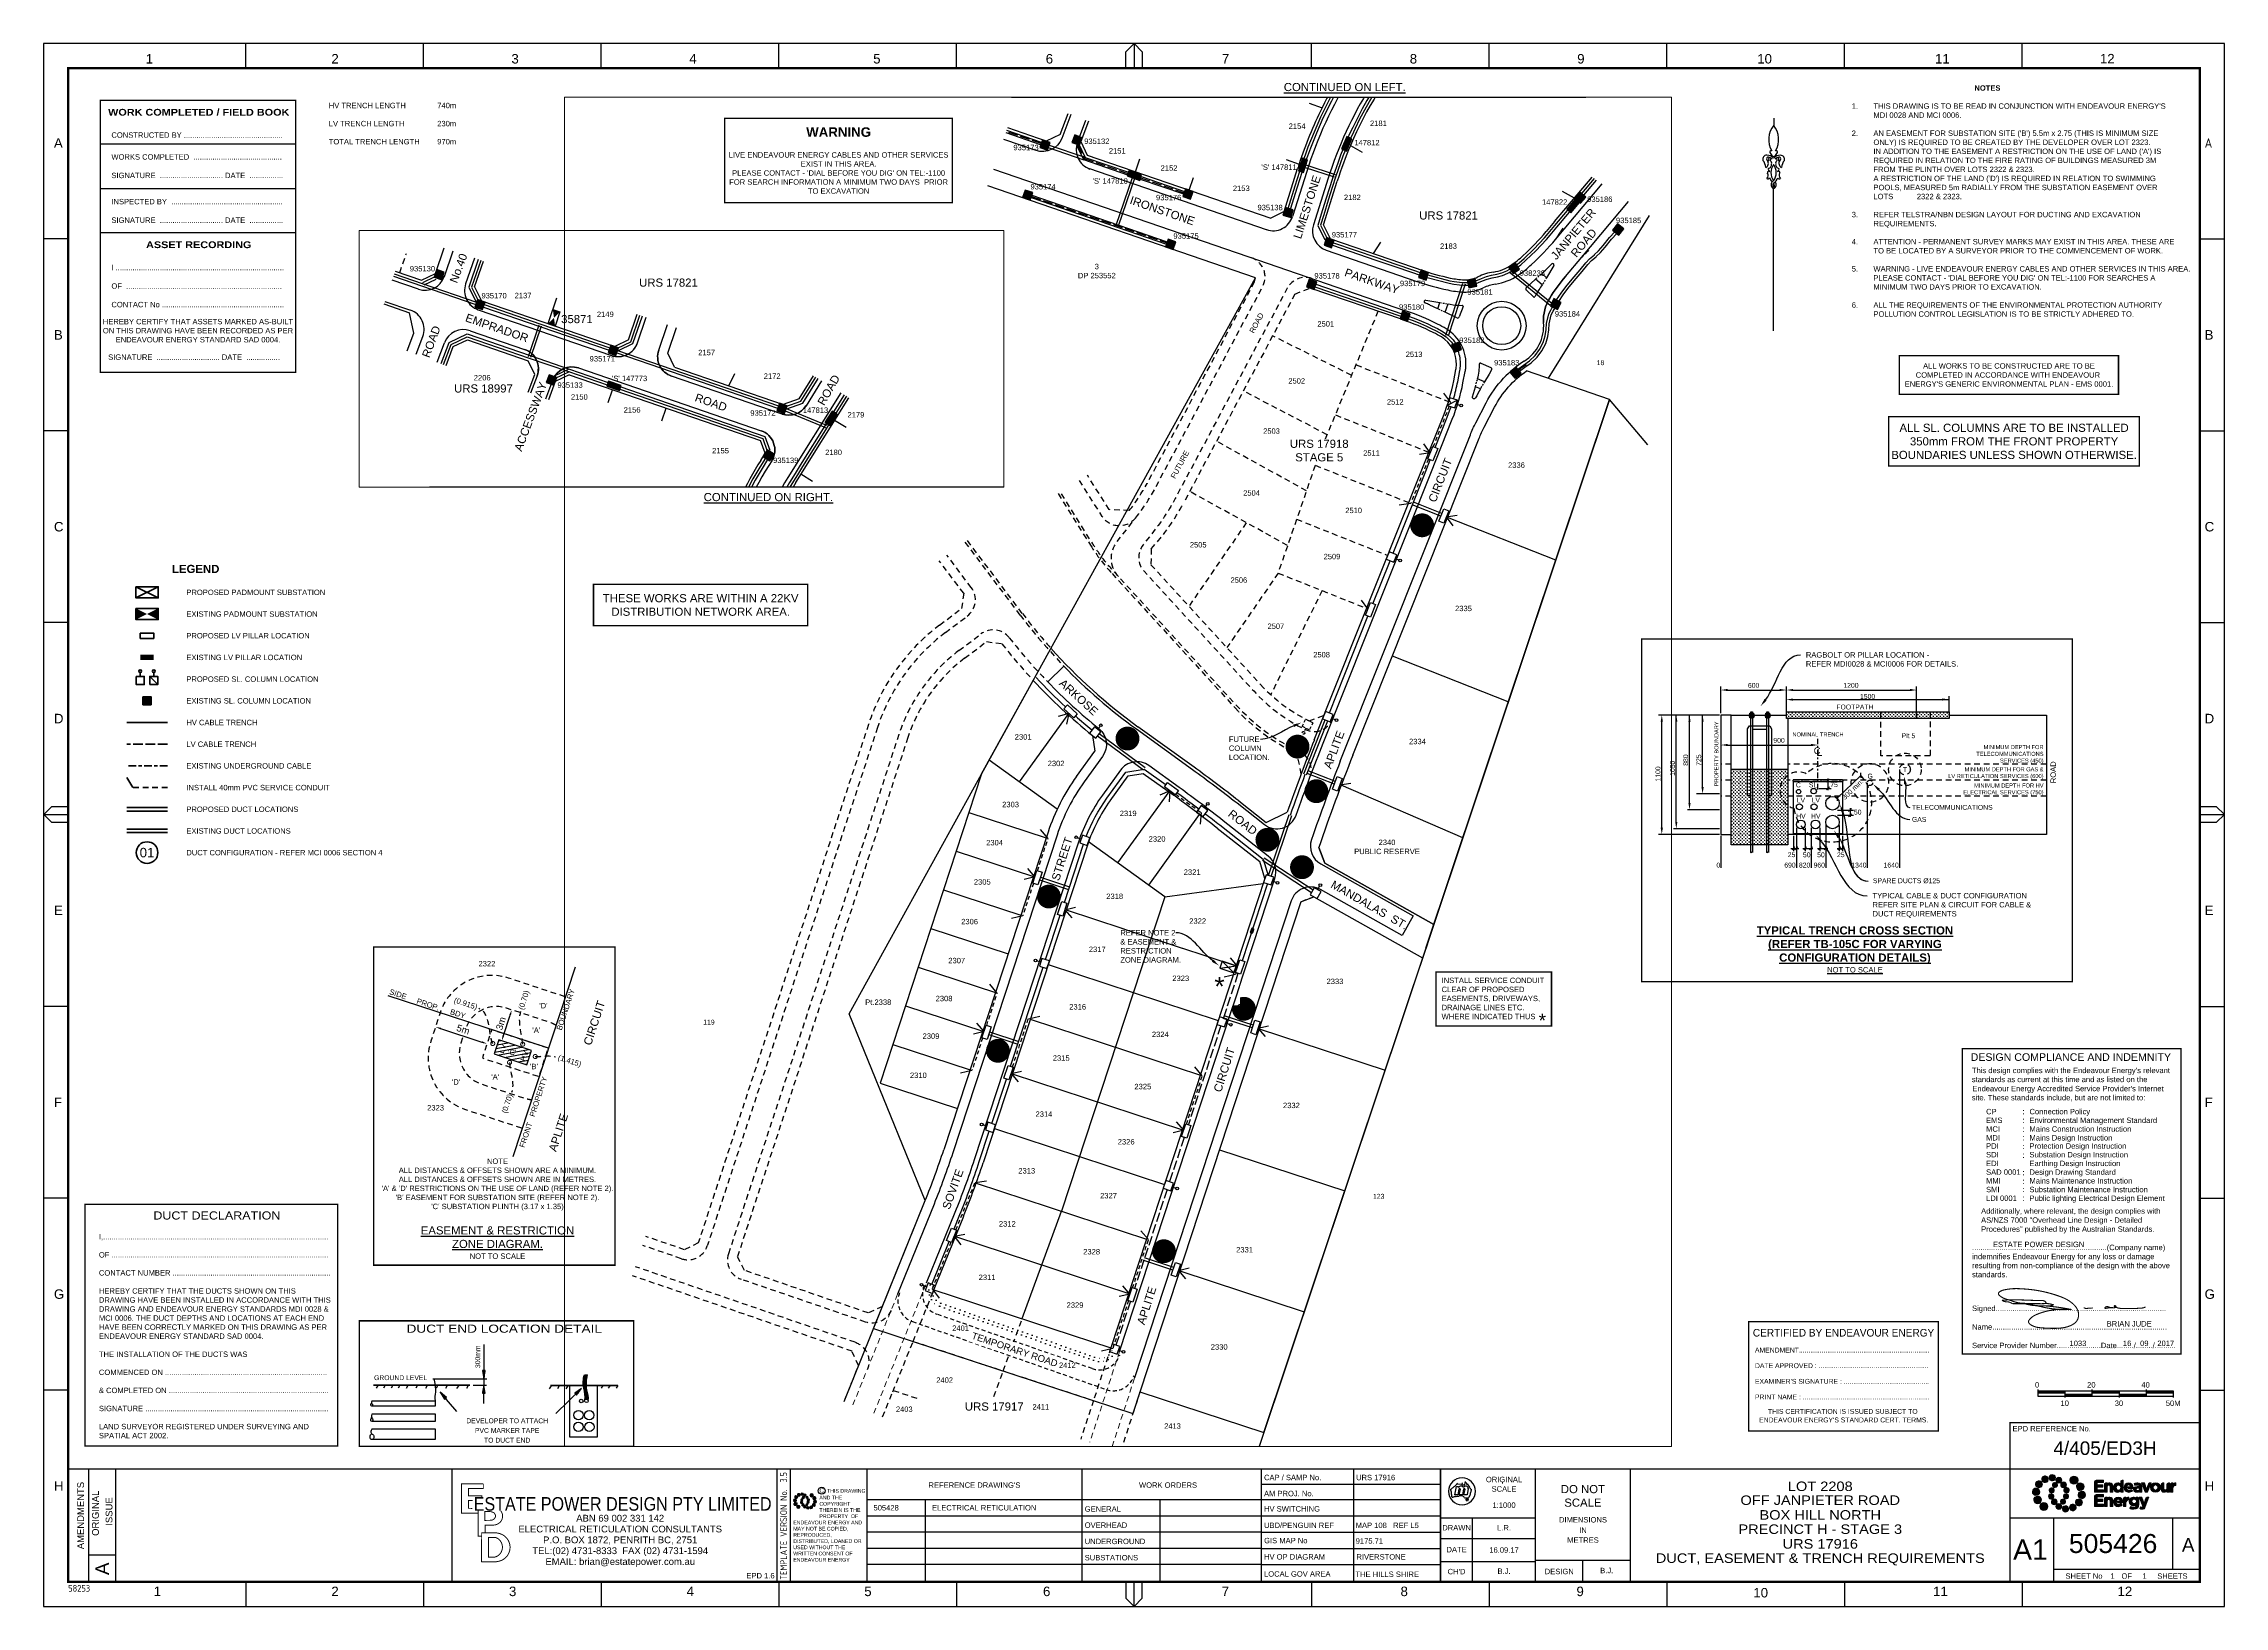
# Paper-space layout 'Layout1' of a CAD drawing. Header units: metres. Extents: x -9 to 795, y -5 to 571.
# The model-space entities are those that its viewports show. They can reach past a viewport. Long polylines and large blocks are cut down to what shows.
import ezdxf
from ezdxf import colors
from ezdxf.entities.mleader import LeaderData, LeaderLine
from ezdxf.enums import TextEntityAlignment as Align
from ezdxf.math import Vec2, Vec3

# ---------------------------------------------------------------- set-up
doc = ezdxf.new("R2010")
doc.units = ezdxf.units.M
doc.header["$LTSCALE"] = 0.7
for name, pattern in [('Cable Exist UG', [8.2, 4, -1.2, 1.8, -1.2]), ('CHAIN', [6, 3, -1, 1, -1]), ('Dash', [5, 3, -2]), ('DOT', [6.35, 0, -6.35]), ('IE Trench LV', [6.5, 5, -1.5])]:
    doc.linetypes.add(name, pattern=pattern)
doc.layers.get('0').update_dxf_attribs({"color": 6})
for name, color, linetype in [('_User Miscellaneous1', 3, 'Continuous'), ('_User Miscellaneous10', 8, 'Continuous'), ('_User Miscellaneous11', 7, 'Continuous'), ('_User Miscellaneous3', 11, 'Continuous'), ('_User Miscellaneous4', 7, 'Continuous'), ('_User Miscellaneous6', 7, 'Continuous'), ('_User Miscellaneous7', 150, 'Continuous'), ('_User Miscellaneous8', 7, 'Continuous'), ('_User Miscellaneous9', 8, 'Continuous'), ('Cadastre Developer_SP_EXT', 4, 'Continuous'), ('Cadastre Developer_SP_NEW', 4, 'Continuous'), ('Cadastre Land Parcels_SP_EXT', 4, 'Continuous'), ('Cadastre Roads_SP_EXT', 8, 'Continuous'), ('Cadastre Roads_SP_NEW', 8, 'Continuous'), ('Duct_SP_NEW', 2, 'Continuous'), ('Equip_SP_HV_NEW', 7, 'Continuous'), ('Notes', 7, 'Continuous'), ('Services_SP_NEW_UG', 2, 'Continuous'), ('Sub_SP_EXT', 7, 'Continuous'), ('Sub_SP_NEW', 2, 'Continuous'), ('SupportsUG_SP_EXT', 7, 'Continuous'), ('SupportsUG_SP_LV_EXT', 7, 'Continuous'), ('SupportsUG_SP_LV_NEW', 2, 'Continuous'), ('SupportsUG_SP_LV_SL_EXT', 7, 'Continuous'), ('SupportsUG_SP_LV_SL_NEW', 2, 'Continuous'), ('Trench_SP_NEW', 2, 'Continuous'), ('UG_Details_SP_MISC', 7, 'Continuous')]:
    doc.layers.add(name, color=color, linetype=linetype)
doc.layers.add('_User Miscellaneous5', color=7, linetype='Continuous', lineweight=35)
for name, color, linetype, plot in [('_User Notes', 7, 'Continuous', False), ('Features_HIDE', 1, 'Continuous', False), ('Viewports', 8, 'Continuous', False)]:
    doc.layers.add(name, color=color, linetype=linetype, plot=plot)
doc.layers.get('SupportsUG_SP_EXT').off()
doc.styles.add('ARIAL', font='arial.ttf', dxfattribs={"height": 2})
doc.styles.add('ARIAL 2.5', font='arial.ttf', dxfattribs={"height": 2.5})
doc.styles.add('ARIAL 3.0', font='arial.ttf', dxfattribs={"height": 3})
doc.styles.add('COLUMN_LABEL', font='arial.ttf')
doc.styles.add('Dot', font='dotfont.shx', dxfattribs={"height": 2})
doc.styles.add('iecISOCP', font='isocp.shx')
doc.styles.add('POLE_LABEL', font='arial.ttf')
doc.styles.add('SL_LABEL', font='arial.ttf')
doc.styles.get("Standard").update_dxf_attribs({"font": 'arial.ttf'})
doc.styles.add('style1', font='iso3098b.shx')
doc.styles.add('STYLE2', font='')
doc.styles.get('STYLE2').set_extended_font_data('Arial Black')
doc.linetypes.add('IE Trench HV', pattern='A,8,-2,["/",style1,S=2.5,R=0,X=0.1,Y=-1],-4.5', length=14.5)
doc.dimstyles.new('DIM 1000', dxfattribs={"dimtxt": 2.5, "dimasz": 2.5, "dimexe": 1, "dimexo": 1, "dimgap": 1, "dimtad": 1, "dimdec": 0, "dimzin": 0, "dimdsep": 46, "dimtxsty": 'ARIAL 2.5', "dimcen": 1, "dimclrd": 3, "dimclre": 3, "dimclrt": 7, "dimadec": 0, "dimazin": 0, "dimtfac": 1, "dimtdec": 0, "dimtix": 1, "dimtmove": 0, "dimatfit": 3, "dimfxl": 1, "dimtolj": 1, "dimtzin": 0, "dimarcsym": 0})
pattern_1 = [(0, (-79.7347, 1394.1196), (0.635, 0.635), [0.3175, -0.9525]), (90, (-79.57594, 1393.96084), (-0.635, 0.635), [0.3175, -0.9525])]

# ---------------------------------------------------------------- blocks, each defined once
blk = doc.blocks.new('EE_LOGO_SMALL')
at = {"layer": 'Notes'}
h = blk.add_hatch(color=256, dxfattribs=at)
edge = h.paths.add_edge_path()
edge.add_spline(control_points=[(-8.4, 2), (-9.2, 2), (-9.8, 1.4), (-9.8, 0.7), (-9.9, -0.1), (-9.3, -0.7), (-8.6, -0.8), (-7.8, -0.8), (-7.2, -0.2), (-7.1, 0.5), (-7.1, 1.3), (-7.7, 1.9), (-8.4, 2)], knot_values=[0, 0, 0, 0, 1, 1, 1, 2, 2, 2, 3, 3, 3, 4, 4, 4, 4], degree=3, periodic=0)
h = blk.add_hatch(color=256, dxfattribs=at)
edge = h.paths.add_edge_path()
edge.add_spline(control_points=[(-6.8, 4.5), (-7.4, 4.8), (-8.2, 4.6), (-8.6, 4), (-8.9, 3.4), (-8.7, 2.6), (-8.1, 2.2), (-7.5, 1.9), (-6.7, 2.1), (-6.3, 2.7), (-6, 3.3), (-6.2, 4.1), (-6.8, 4.5)], knot_values=[0, 0, 0, 0, 1, 1, 1, 2, 2, 2, 3, 3, 3, 4, 4, 4, 4], degree=3, periodic=0)
h = blk.add_hatch(color=256, dxfattribs=at)
edge = h.paths.add_edge_path()
edge.add_spline(control_points=[(-4.2, 5.9), (-4.6, 6.5), (-5.3, 6.6), (-5.9, 6.3), (-6.4, 5.9), (-6.6, 5.1), (-6.2, 4.6), (-5.9, 4), (-5.1, 3.8), (-4.6, 4.2), (-4, 4.6), (-3.8, 5.3), (-4.2, 5.9)], knot_values=[0, 0, 0, 0, 1, 1, 1, 2, 2, 2, 3, 3, 3, 4, 4, 4, 4], degree=3, periodic=0)
h = blk.add_hatch(color=256, dxfattribs=at)
edge = h.paths.add_edge_path()
edge.add_spline(control_points=[(-1.3, 5.9), (-1.4, 6.5), (-2, 7), (-2.6, 6.9), (-3.3, 6.9), (-3.7, 6.3), (-3.7, 5.6), (-3.6, 5), (-3, 4.5), (-2.4, 4.6), (-1.7, 4.7), (-1.3, 5.2), (-1.3, 5.9)], knot_values=[0, 0, 0, 0, 1, 1, 1, 2, 2, 2, 3, 3, 3, 4, 4, 4, 4], degree=3, periodic=0)
h = blk.add_hatch(color=256, dxfattribs=at)
edge = h.paths.add_edge_path()
edge.add_spline(control_points=[(-2.5, 2.1), (-3, 2.2), (-3.5, 1.9), (-3.6, 1.3), (-3.7, 0.8), (-3.4, 0.3), (-2.9, 0.2), (-2.4, 0.1), (-1.9, 0.4), (-1.8, 0.9), (-1.7, 1.5), (-2, 2), (-2.5, 2.1)], knot_values=[0, 0, 0, 0, 1, 1, 1, 2, 2, 2, 3, 3, 3, 4, 4, 4, 4], degree=3, periodic=0)
h = blk.add_hatch(color=256, dxfattribs=at)
edge = h.paths.add_edge_path()
edge.add_spline(control_points=[(1, 4.9), (1, 4.3), (0.5, 3.8), (-0.1, 3.8), (-0.7, 3.8), (-1.2, 4.3), (-1.2, 4.9), (-1.2, 5.5), (-0.7, 6), (-0.1, 6), (0.5, 6), (1, 5.5), (1, 4.9)], knot_values=[0, 0, 0, 0, 1, 1, 1, 2, 2, 2, 3, 3, 3, 4, 4, 4, 4], degree=3, periodic=0)
edge = h.paths.add_edge_path()
edge.add_spline(control_points=[(-1.4, 4), (-1.9, 4.1), (-2.4, 3.8), (-2.5, 3.3), (-2.6, 2.7), (-2.3, 2.2), (-1.8, 2.1), (-1.3, 2), (-0.7, 2.3), (-0.6, 2.9), (-0.5, 3.4), (-0.9, 3.9), (-1.4, 4)], knot_values=[0, 0, 0, 0, 1, 1, 1, 2, 2, 2, 3, 3, 3, 4, 4, 4, 4], degree=3, periodic=0)
h = blk.add_hatch(color=256, dxfattribs=at)
edge = h.paths.add_edge_path()
edge.add_spline(control_points=[(2.3, 2.4), (2.8, 2.8), (2.8, 3.4), (2.4, 3.9), (2, 4.3), (1.4, 4.3), (0.9, 3.9), (0.5, 3.6), (0.5, 2.9), (0.9, 2.5), (1.2, 2), (1.9, 2), (2.3, 2.4)], knot_values=[0, 0, 0, 0, 1, 1, 1, 2, 2, 2, 3, 3, 3, 4, 4, 4, 4], degree=3, periodic=0)
edge = h.paths.add_edge_path()
edge.add_spline(control_points=[(1, 4.9), (1, 4.3), (0.5, 3.8), (-0.1, 3.8), (-0.7, 3.8), (-1.2, 4.3), (-1.2, 4.9), (-1.2, 5.5), (-0.7, 6), (-0.1, 6), (0.5, 6), (1, 5.5), (1, 4.9)], knot_values=[0, 0, 0, 0, 1, 1, 1, 2, 2, 2, 3, 3, 3, 4, 4, 4, 4], degree=3, periodic=0)
h = blk.add_hatch(color=256, dxfattribs=at)
edge = h.paths.add_edge_path()
edge.add_spline(control_points=[(1, 4.9), (1, 4.3), (0.5, 3.8), (-0.1, 3.8), (-0.7, 3.8), (-1.2, 4.3), (-1.2, 4.9), (-1.2, 5.5), (-0.7, 6), (-0.1, 6), (0.5, 6), (1, 5.5), (1, 4.9)], knot_values=[0, 0, 0, 0, 1, 1, 1, 2, 2, 2, 3, 3, 3, 4, 4, 4, 4], degree=3, periodic=0)
edge = h.paths.add_edge_path(flags=16)
edge.add_spline(control_points=[(1, 4.9), (1, 4.3), (0.5, 3.8), (-0.1, 3.8), (-0.7, 3.8), (-1.2, 4.3), (-1.2, 4.9), (-1.2, 5.5), (-0.7, 6), (-0.1, 6), (0.5, 6), (1, 5.5), (1, 4.9)], knot_values=[0, 0, 0, 0, 1, 1, 1, 2, 2, 2, 3, 3, 3, 4, 4, 4, 4], degree=3, periodic=0)
h = blk.add_hatch(color=256, dxfattribs=at)
edge = h.paths.add_edge_path()
edge.add_spline(control_points=[(3, 0.2), (3.5, 0.3), (3.8, 0.9), (3.7, 1.4), (3.6, 1.9), (3, 2.3), (2.5, 2.1), (1.9, 2), (1.6, 1.4), (1.8, 0.9), (1.9, 0.4), (2.5, 0.1), (3, 0.2)], knot_values=[0, 0, 0, 0, 1, 1, 1, 2, 2, 2, 3, 3, 3, 4, 4, 4, 4], degree=3, periodic=0)
h = blk.add_hatch(color=256, dxfattribs=at)
edge = h.paths.add_edge_path()
edge.add_spline(control_points=[(7, 4.9), (7, 4), (6.3, 3.4), (5.5, 3.4), (4.6, 3.4), (4, 4), (4, 4.9), (4, 5.7), (4.6, 6.4), (5.5, 6.4), (6.3, 6.4), (7, 5.7), (7, 4.9)], knot_values=[0, 0, 0, 0, 1, 1, 1, 2, 2, 2, 3, 3, 3, 4, 4, 4, 4], degree=3, periodic=0)
h = blk.add_hatch(color=256, dxfattribs=at)
edge = h.paths.add_edge_path()
edge.add_spline(control_points=[(8.4, 1.1), (9.1, 1.5), (9.4, 2.3), (9.1, 3), (8.8, 3.7), (7.9, 4.1), (7.2, 3.8), (6.5, 3.4), (6.2, 2.6), (6.5, 1.9), (6.8, 1.2), (7.7, 0.8), (8.4, 1.1)], knot_values=[0, 0, 0, 0, 1, 1, 1, 2, 2, 2, 3, 3, 3, 4, 4, 4, 4], degree=3, periodic=0)
h = blk.add_hatch(color=256, dxfattribs=at)
edge = h.paths.add_edge_path()
edge.add_spline(control_points=[(8.3, -1.9), (9, -1.9), (9.7, -1.4), (9.7, -0.6), (9.7, 0.1), (9.2, 0.8), (8.4, 0.8), (7.7, 0.8), (7, 0.3), (7, -0.5), (6.9, -1.2), (7.5, -1.9), (8.3, -1.9)], knot_values=[0, 0, 0, 0, 1, 1, 1, 2, 2, 2, 3, 3, 3, 4, 4, 4, 4], degree=3, periodic=0)
h = blk.add_hatch(color=256, dxfattribs=at)
edge = h.paths.add_edge_path()
edge.add_spline(control_points=[(-8.5, -1.1), (-9.2, -1.4), (-9.6, -2.3), (-9.3, -3), (-8.9, -3.7), (-8.1, -4), (-7.4, -3.7), (-6.7, -3.4), (-6.3, -2.5), (-6.6, -1.8), (-7, -1.1), (-7.8, -0.8), (-8.5, -1.1)], knot_values=[0, 0, 0, 0, 1, 1, 1, 2, 2, 2, 3, 3, 3, 4, 4, 4, 4], degree=3, periodic=0)
h = blk.add_hatch(color=256, dxfattribs=at)
edge = h.paths.add_edge_path()
edge.add_spline(control_points=[(-7.1, -4.8), (-7.1, -4), (-6.5, -3.3), (-5.6, -3.3), (-4.8, -3.3), (-4.1, -4), (-4.1, -4.8), (-4.1, -5.7), (-4.8, -6.3), (-5.6, -6.3), (-6.5, -6.3), (-7.1, -5.7), (-7.1, -4.8)], knot_values=[0, 0, 0, 0, 1, 1, 1, 2, 2, 2, 3, 3, 3, 4, 4, 4, 4], degree=3, periodic=0)
h = blk.add_hatch(color=256, dxfattribs=at)
edge = h.paths.add_edge_path()
edge.add_spline(control_points=[(-3.1, -0.2), (-3.7, -0.3), (-4, -0.8), (-3.8, -1.4), (-3.7, -1.9), (-3.2, -2.2), (-2.6, -2.1), (-2.1, -1.9), (-1.8, -1.4), (-1.9, -0.9), (-2.1, -0.3), (-2.6, 0), (-3.1, -0.2)], knot_values=[0, 0, 0, 0, 1, 1, 1, 2, 2, 2, 3, 3, 3, 4, 4, 4, 4], degree=3, periodic=0)
h = blk.add_hatch(color=256, dxfattribs=at)
edge = h.paths.add_edge_path()
edge.add_spline(control_points=[(-2.5, -2.3), (-2.9, -2.7), (-3, -3.4), (-2.6, -3.8), (-2.2, -4.2), (-1.5, -4.3), (-1.1, -3.9), (-0.7, -3.5), (-0.6, -2.8), (-1, -2.4), (-1.4, -2), (-2, -1.9), (-2.5, -2.3)], knot_values=[0, 0, 0, 0, 1, 1, 1, 2, 2, 2, 3, 3, 3, 4, 4, 4, 4], degree=3, periodic=0)
h = blk.add_hatch(color=256, dxfattribs=at)
edge = h.paths.add_edge_path()
edge.add_spline(control_points=[(-1.2, -4.8), (-1.2, -4.2), (-0.7, -3.7), (-0.1, -3.7), (0.5, -3.7), (1, -4.2), (1, -4.8), (1, -5.4), (0.5, -5.9), (-0.1, -5.9), (-0.7, -5.9), (-1.2, -5.4), (-1.2, -4.8)], knot_values=[0, 0, 0, 0, 1, 1, 1, 2, 2, 2, 3, 3, 3, 4, 4, 4, 4], degree=3, periodic=0)
h = blk.add_hatch(color=256, dxfattribs=at)
edge = h.paths.add_edge_path()
edge.add_spline(control_points=[(1.2, -3.9), (1.7, -4.1), (2.2, -3.7), (2.3, -3.2), (2.5, -2.7), (2.1, -2.2), (1.6, -2.1), (1.1, -2), (0.6, -2.3), (0.5, -2.8), (0.4, -3.3), (0.7, -3.8), (1.2, -3.9)], knot_values=[0, 0, 0, 0, 1, 1, 1, 2, 2, 2, 3, 3, 3, 4, 4, 4, 4], degree=3, periodic=0)
h = blk.add_hatch(color=256, dxfattribs=at)
edge = h.paths.add_edge_path()
edge.add_spline(control_points=[(1.2, -5.8), (1.3, -6.5), (1.8, -6.9), (2.5, -6.9), (3.1, -6.8), (3.6, -6.2), (3.5, -5.6), (3.4, -5), (2.9, -4.5), (2.2, -4.6), (1.6, -4.6), (1.1, -5.2), (1.2, -5.8)], knot_values=[0, 0, 0, 0, 1, 1, 1, 2, 2, 2, 3, 3, 3, 4, 4, 4, 4], degree=3, periodic=0)
h = blk.add_hatch(color=256, dxfattribs=at)
edge = h.paths.add_edge_path()
edge.add_spline(control_points=[(2.4, -2), (2.9, -2.1), (3.4, -1.8), (3.5, -1.3), (3.6, -0.8), (3.3, -0.3), (2.8, -0.2), (2.2, -0.1), (1.7, -0.4), (1.6, -0.9), (1.5, -1.4), (1.8, -1.9), (2.4, -2)], knot_values=[0, 0, 0, 0, 1, 1, 1, 2, 2, 2, 3, 3, 3, 4, 4, 4, 4], degree=3, periodic=0)
h = blk.add_hatch(color=256, dxfattribs=at)
edge = h.paths.add_edge_path()
edge.add_spline(control_points=[(4, -5.8), (4.4, -6.4), (5.2, -6.6), (5.7, -6.2), (6.3, -5.8), (6.5, -5.1), (6.1, -4.5), (5.7, -4), (5, -3.8), (4.4, -4.2), (3.8, -4.5), (3.7, -5.3), (4, -5.8)], knot_values=[0, 0, 0, 0, 1, 1, 1, 2, 2, 2, 3, 3, 3, 4, 4, 4, 4], degree=3, periodic=0)
h = blk.add_hatch(color=256, dxfattribs=at)
edge = h.paths.add_edge_path()
edge.add_spline(control_points=[(6.7, -4.4), (7.3, -4.8), (8.1, -4.6), (8.4, -4), (8.8, -3.3), (8.6, -2.6), (8, -2.2), (7.3, -1.8), (6.6, -2.1), (6.2, -2.7), (5.8, -3.3), (6, -4.1), (6.7, -4.4)], knot_values=[0, 0, 0, 0, 1, 1, 1, 2, 2, 2, 3, 3, 3, 4, 4, 4, 4], degree=3, periodic=0)
at = {"layer": 'Notes', "lineweight": 0}
for points in [[(1.8, 2.1), (1.8, 2.1)], [(-2, -2.1), (-2, -2.1)]]:
    blk.add_lwpolyline(points, dxfattribs=at)
for points in [[(-8.4, 2), (-9.2, 2), (-9.8, 1.4), (-9.8, 0.7), (-9.9, -0.1), (-9.3, -0.7), (-8.6, -0.8), (-7.8, -0.8), (-7.2, -0.2), (-7.1, 0.5), (-7.1, 1.3), (-7.7, 1.9), (-8.4, 2)], [(-6.8, 4.5), (-7.4, 4.8), (-8.2, 4.6), (-8.6, 4), (-8.9, 3.4), (-8.7, 2.6), (-8.1, 2.2), (-7.5, 1.9), (-6.7, 2.1), (-6.3, 2.7), (-6, 3.3), (-6.2, 4.1), (-6.8, 4.5)], [(-4.2, 5.9), (-4.6, 6.5), (-5.3, 6.6), (-5.9, 6.3), (-6.4, 5.9), (-6.6, 5.1), (-6.2, 4.6), (-5.9, 4), (-5.1, 3.8), (-4.6, 4.2), (-4, 4.6), (-3.8, 5.3), (-4.2, 5.9)], [(-1.3, 5.9), (-1.4, 6.5), (-2, 7), (-2.6, 6.9), (-3.3, 6.9), (-3.7, 6.3), (-3.7, 5.6), (-3.6, 5), (-3, 4.5), (-2.4, 4.6), (-1.7, 4.7), (-1.3, 5.2), (-1.3, 5.9)], [(-2.5, 2.1), (-3, 2.2), (-3.5, 1.9), (-3.6, 1.3), (-3.7, 0.8), (-3.4, 0.3), (-2.9, 0.2), (-2.4, 0.1), (-1.9, 0.4), (-1.8, 0.9), (-1.7, 1.5), (-2, 2), (-2.5, 2.1)], [(-1.4, 4), (-1.9, 4.1), (-2.4, 3.8), (-2.5, 3.3), (-2.6, 2.7), (-2.3, 2.2), (-1.8, 2.1), (-1.3, 2), (-0.7, 2.3), (-0.6, 2.9), (-0.5, 3.4), (-0.9, 3.9), (-1.4, 4)], [(1, 4.9), (1, 4.3), (0.5, 3.8), (-0.1, 3.8), (-0.7, 3.8), (-1.2, 4.3), (-1.2, 4.9), (-1.2, 5.5), (-0.7, 6), (-0.1, 6), (0.5, 6), (1, 5.5), (1, 4.9)], [(1, 4.9), (1, 4.3), (0.5, 3.8), (-0.1, 3.8), (-0.7, 3.8), (-1.2, 4.3), (-1.2, 4.9), (-1.2, 5.5), (-0.7, 6), (-0.1, 6), (0.5, 6), (1, 5.5), (1, 4.9)], [(2.3, 2.4), (2.8, 2.8), (2.8, 3.4), (2.4, 3.9), (2, 4.3), (1.4, 4.3), (0.9, 3.9), (0.5, 3.6), (0.5, 2.9), (0.9, 2.5), (1.2, 2), (1.9, 2), (2.3, 2.4)], [(3, 0.2), (3.5, 0.3), (3.8, 0.9), (3.7, 1.4), (3.6, 1.9), (3, 2.3), (2.5, 2.1), (1.9, 2), (1.6, 1.4), (1.8, 0.9), (1.9, 0.4), (2.5, 0.1), (3, 0.2)], [(7, 4.9), (7, 4), (6.3, 3.4), (5.5, 3.4), (4.6, 3.4), (4, 4), (4, 4.9), (4, 5.7), (4.6, 6.4), (5.5, 6.4), (6.3, 6.4), (7, 5.7), (7, 4.9)], [(8.4, 1.1), (9.1, 1.5), (9.4, 2.3), (9.1, 3), (8.8, 3.7), (7.9, 4.1), (7.2, 3.8), (6.5, 3.4), (6.2, 2.6), (6.5, 1.9), (6.8, 1.2), (7.7, 0.8), (8.4, 1.1)], [(8.3, -1.9), (9, -1.9), (9.7, -1.4), (9.7, -0.6), (9.7, 0.1), (9.2, 0.8), (8.4, 0.8), (7.7, 0.8), (7, 0.3), (7, -0.5), (6.9, -1.2), (7.5, -1.9), (8.3, -1.9)], [(-8.5, -1.1), (-9.2, -1.4), (-9.6, -2.3), (-9.3, -3), (-8.9, -3.7), (-8.1, -4), (-7.4, -3.7), (-6.7, -3.4), (-6.3, -2.5), (-6.6, -1.8), (-7, -1.1), (-7.8, -0.8), (-8.5, -1.1)], [(-7.1, -4.8), (-7.1, -4), (-6.5, -3.3), (-5.6, -3.3), (-4.8, -3.3), (-4.1, -4), (-4.1, -4.8), (-4.1, -5.7), (-4.8, -6.3), (-5.6, -6.3), (-6.5, -6.3), (-7.1, -5.7), (-7.1, -4.8)], [(-3.1, -0.2), (-3.7, -0.3), (-4, -0.8), (-3.8, -1.4), (-3.7, -1.9), (-3.2, -2.2), (-2.6, -2.1), (-2.1, -1.9), (-1.8, -1.4), (-1.9, -0.9), (-2.1, -0.3), (-2.6, 0), (-3.1, -0.2)], [(-2.5, -2.3), (-2.9, -2.7), (-3, -3.4), (-2.6, -3.8), (-2.2, -4.2), (-1.5, -4.3), (-1.1, -3.9), (-0.7, -3.5), (-0.6, -2.8), (-1, -2.4), (-1.4, -2), (-2, -1.9), (-2.5, -2.3)], [(-1.2, -4.8), (-1.2, -4.2), (-0.7, -3.7), (-0.1, -3.7), (0.5, -3.7), (1, -4.2), (1, -4.8), (1, -5.4), (0.5, -5.9), (-0.1, -5.9), (-0.7, -5.9), (-1.2, -5.4), (-1.2, -4.8)], [(1.2, -3.9), (1.7, -4.1), (2.2, -3.7), (2.3, -3.2), (2.5, -2.7), (2.1, -2.2), (1.6, -2.1), (1.1, -2), (0.6, -2.3), (0.5, -2.8), (0.4, -3.3), (0.7, -3.8), (1.2, -3.9)], [(1.2, -5.8), (1.3, -6.5), (1.8, -6.9), (2.5, -6.9), (3.1, -6.8), (3.6, -6.2), (3.5, -5.6), (3.4, -5), (2.9, -4.5), (2.2, -4.6), (1.6, -4.6), (1.1, -5.2), (1.2, -5.8)], [(2.4, -2), (2.9, -2.1), (3.4, -1.8), (3.5, -1.3), (3.6, -0.8), (3.3, -0.3), (2.8, -0.2), (2.2, -0.1), (1.7, -0.4), (1.6, -0.9), (1.5, -1.4), (1.8, -1.9), (2.4, -2)], [(4, -5.8), (4.4, -6.4), (5.2, -6.6), (5.7, -6.2), (6.3, -5.8), (6.5, -5.1), (6.1, -4.5), (5.7, -4), (5, -3.8), (4.4, -4.2), (3.8, -4.5), (3.7, -5.3), (4, -5.8)], [(6.7, -4.4), (7.3, -4.8), (8.1, -4.6), (8.4, -4), (8.8, -3.3), (8.6, -2.6), (8, -2.2), (7.3, -1.8), (6.6, -2.1), (6.2, -2.7), (5.8, -3.3), (6, -4.1), (6.7, -4.4)]]:
    blk.add_open_spline(points, degree=3, knots=[0, 0, 0, 0, 1, 1, 1, 2, 2, 2, 3, 3, 3, 4, 4, 4, 4], dxfattribs=at)
blk = doc.blocks.new('EE_COPYRIGHT_A1')
at = {"layer": 'Notes'}
blk.add_circle((9.53, -0.82), 1.15, dxfattribs=at)
at = {"xscale": 0.4, "yscale": 0.4, "zscale": 0.4}
blk.add_blockref('EE_LOGO_SMALL', (3.96, -4.29), dxfattribs=at)
at = {"layer": 'Notes', "insert": (0, 0), "char_height": 1.25, "width": 24.1208, "attachment_point": 1, "style": 'ARIAL'}
blk.add_mtext('\\pt8.75;               ^I{\\H1.2x;C } THIS DRAWING\\P\\pi-8.75,l8.75,t8.75,20;       ^IAND THE ^I\\P\\pi0,t8.75;COPYRIGHT\\P\\pi-8.75,t1.25,8.75;^I^ITHEREIN IS THE PROPERTY  OF \\P\\pi0,l0,t1.25;ENDEAVOUR ENERGY AND MAY NOT BE COPIED, REPRODUCED, DISTRIBUTED, LOANED OR USED WITHOUT THE WRITTEN CONSENT OF ENDEAVOUR ENERGY', dxfattribs=at)
blk = doc.blocks.new('A1_FRAME_TITLE')
at = {"layer": '_User Miscellaneous1'}
h = blk.add_hatch(color=256, dxfattribs=at)
edge = h.paths.add_edge_path()
edge.add_spline(control_points=[(734.78, 40.56), (734.04, 40.6), (733.4, 40.03), (733.36, 39.28), (733.31, 38.53), (733.88, 37.89), (734.63, 37.85), (735.38, 37.81), (736.02, 38.38), (736.06, 39.13), (736.1, 39.87), (735.53, 40.51), (734.78, 40.56)], knot_values=[0, 0, 0, 0, 1, 1, 1, 2, 2, 2, 3, 3, 3, 4, 4, 4, 4], degree=3, periodic=0)
h = blk.add_hatch(color=256, dxfattribs=at)
edge = h.paths.add_edge_path()
edge.add_spline(control_points=[(736.39, 43.07), (735.78, 43.43), (734.99, 43.22), (734.63, 42.61), (734.27, 41.99), (734.48, 41.21), (735.09, 40.85), (735.71, 40.49), (736.5, 40.7), (736.85, 41.31), (737.21, 41.93), (737.01, 42.72), (736.39, 43.07)], knot_values=[0, 0, 0, 0, 1, 1, 1, 2, 2, 2, 3, 3, 3, 4, 4, 4, 4], degree=3, periodic=0)
h = blk.add_hatch(color=256, dxfattribs=at)
edge = h.paths.add_edge_path()
edge.add_spline(control_points=[(739, 44.49), (738.64, 45.06), (737.88, 45.23), (737.31, 44.86), (736.75, 44.49), (736.58, 43.74), (736.95, 43.17), (737.32, 42.6), (738.07, 42.44), (738.64, 42.8), (739.21, 43.17), (739.37, 43.93), (739, 44.49)], knot_values=[0, 0, 0, 0, 1, 1, 1, 2, 2, 2, 3, 3, 3, 4, 4, 4, 4], degree=3, periodic=0)
h = blk.add_hatch(color=256, dxfattribs=at)
edge = h.paths.add_edge_path()
edge.add_spline(control_points=[(740.69, 40.68), (740.18, 40.79), (739.68, 40.46), (739.57, 39.95), (739.46, 39.44), (739.78, 38.94), (740.29, 38.83), (740.8, 38.71), (741.31, 39.04), (741.42, 39.55), (741.53, 40.06), (741.2, 40.57), (740.69, 40.68)], knot_values=[0, 0, 0, 0, 1, 1, 1, 2, 2, 2, 3, 3, 3, 4, 4, 4, 4], degree=3, periodic=0)
h = blk.add_hatch(color=256, dxfattribs=at)
edge = h.paths.add_edge_path()
edge.add_spline(control_points=[(741.85, 44.48), (741.78, 45.12), (741.21, 45.59), (740.58, 45.52), (739.94, 45.46), (739.47, 44.89), (739.54, 44.25), (739.6, 43.61), (740.17, 43.15), (740.81, 43.21), (741.45, 43.28), (741.91, 43.84), (741.85, 44.48)], knot_values=[0, 0, 0, 0, 1, 1, 1, 2, 2, 2, 3, 3, 3, 4, 4, 4, 4], degree=3, periodic=0)
h = blk.add_hatch(color=256, dxfattribs=at)
edge = h.paths.add_edge_path()
edge.add_spline(control_points=[(744.21, 43.48), (744.21, 42.88), (743.72, 42.39), (743.12, 42.39), (742.52, 42.39), (742.04, 42.88), (742.04, 43.48), (742.04, 44.08), (742.52, 44.57), (743.12, 44.57), (743.72, 44.57), (744.21, 44.08), (744.21, 43.48)], knot_values=[0, 0, 0, 0, 1, 1, 1, 2, 2, 2, 3, 3, 3, 4, 4, 4, 4], degree=3, periodic=0)
edge = h.paths.add_edge_path()
edge.add_spline(control_points=[(741.83, 42.59), (741.32, 42.7), (740.82, 42.37), (740.71, 41.86), (740.6, 41.35), (740.92, 40.85), (741.43, 40.74), (741.94, 40.63), (742.45, 40.95), (742.56, 41.46), (742.67, 41.97), (742.34, 42.48), (741.83, 42.59)], knot_values=[0, 0, 0, 0, 1, 1, 1, 2, 2, 2, 3, 3, 3, 4, 4, 4, 4], degree=3, periodic=0)
h = blk.add_hatch(color=256, dxfattribs=at)
edge = h.paths.add_edge_path()
edge.add_spline(control_points=[(745.53, 40.98), (745.96, 41.37), (746, 42.03), (745.61, 42.46), (745.23, 42.89), (744.57, 42.93), (744.13, 42.54), (743.7, 42.16), (743.67, 41.49), (744.05, 41.06), (744.44, 40.63), (745.1, 40.59), (745.53, 40.98)], knot_values=[0, 0, 0, 0, 1, 1, 1, 2, 2, 2, 3, 3, 3, 4, 4, 4, 4], degree=3, periodic=0)
edge = h.paths.add_edge_path()
edge.add_spline(control_points=[(744.21, 43.48), (744.21, 42.88), (743.72, 42.39), (743.12, 42.39), (742.52, 42.39), (742.04, 42.88), (742.04, 43.48), (742.04, 44.08), (742.52, 44.57), (743.12, 44.57), (743.72, 44.57), (744.21, 44.08), (744.21, 43.48)], knot_values=[0, 0, 0, 0, 1, 1, 1, 2, 2, 2, 3, 3, 3, 4, 4, 4, 4], degree=3, periodic=0)
h = blk.add_hatch(color=256, dxfattribs=at)
edge = h.paths.add_edge_path()
edge.add_spline(control_points=[(744.21, 43.48), (744.21, 42.88), (743.72, 42.39), (743.12, 42.39), (742.52, 42.39), (742.04, 42.88), (742.04, 43.48), (742.04, 44.08), (742.52, 44.57), (743.12, 44.57), (743.72, 44.57), (744.21, 44.08), (744.21, 43.48)], knot_values=[0, 0, 0, 0, 1, 1, 1, 2, 2, 2, 3, 3, 3, 4, 4, 4, 4], degree=3, periodic=0)
edge = h.paths.add_edge_path(flags=16)
edge.add_spline(control_points=[(744.21, 43.48), (744.21, 42.88), (743.72, 42.39), (743.12, 42.39), (742.52, 42.39), (742.04, 42.88), (742.04, 43.48), (742.04, 44.08), (742.52, 44.57), (743.12, 44.57), (743.72, 44.57), (744.21, 44.08), (744.21, 43.48)], knot_values=[0, 0, 0, 0, 1, 1, 1, 2, 2, 2, 3, 3, 3, 4, 4, 4, 4], degree=3, periodic=0)
h = blk.add_hatch(color=256, dxfattribs=at)
edge = h.paths.add_edge_path()
edge.add_spline(control_points=[(746.18, 38.8), (746.71, 38.94), (747.03, 39.48), (746.89, 40.01), (746.75, 40.55), (746.2, 40.86), (745.67, 40.72), (745.14, 40.58), (744.82, 40.04), (744.96, 39.51), (745.1, 38.98), (745.65, 38.66), (746.18, 38.8)], knot_values=[0, 0, 0, 0, 1, 1, 1, 2, 2, 2, 3, 3, 3, 4, 4, 4, 4], degree=3, periodic=0)
h = blk.add_hatch(color=256, dxfattribs=at)
edge = h.paths.add_edge_path()
edge.add_spline(control_points=[(750.19, 43.48), (750.19, 42.65), (749.51, 41.97), (748.68, 41.97), (747.84, 41.97), (747.17, 42.65), (747.17, 43.48), (747.17, 44.31), (747.84, 44.99), (748.68, 44.99), (749.51, 44.99), (750.19, 44.31), (750.19, 43.48)], knot_values=[0, 0, 0, 0, 1, 1, 1, 2, 2, 2, 3, 3, 3, 4, 4, 4, 4], degree=3, periodic=0)
h = blk.add_hatch(color=256, dxfattribs=at)
edge = h.paths.add_edge_path()
edge.add_spline(control_points=[(751.57, 39.75), (752.29, 40.06), (752.62, 40.91), (752.3, 41.63), (751.98, 42.35), (751.14, 42.67), (750.42, 42.36), (749.7, 42.04), (749.37, 41.2), (749.69, 40.48), (750.01, 39.76), (750.85, 39.43), (751.57, 39.75)], knot_values=[0, 0, 0, 0, 1, 1, 1, 2, 2, 2, 3, 3, 3, 4, 4, 4, 4], degree=3, periodic=0)
h = blk.add_hatch(color=256, dxfattribs=at)
edge = h.paths.add_edge_path()
edge.add_spline(control_points=[(756.27, 39.06), (756.27, 39.06), (756.27, 42.87), (756.27, 42.92), (756.27, 42.96), (756.27, 43.48), (756.83, 43.48), (757.38, 43.48), (759.63, 43.48), (759.63, 43.48), (759.63, 43.48), (759.63, 42.61), (759.63, 42.61), (759.63, 42.61), (757.24, 42.61), (757.24, 42.61), (757.24, 42.61), (757.24, 41.72), (757.24, 41.72), (757.24, 41.72), (759.32, 41.72), (759.32, 41.72), (759.32, 41.72), (759.32, 40.85), (759.32, 40.85), (759.32, 40.85), (757.24, 40.85), (757.24, 40.85), (757.24, 40.85), (757.24, 39.92), (757.24, 39.92), (757.24, 39.92), (759.63, 39.92), (759.63, 39.92), (759.63, 39.92), (759.63, 39.06), (759.63, 39.06), (759.63, 39.06), (756.27, 39.06), (756.27, 39.06)], knot_values=[0, 0, 0, 0, 1, 1, 1, 2, 2, 2, 3, 3, 3, 4, 4, 4, 5, 5, 5, 6, 6, 6, 7, 7, 7, 8, 8, 8, 9, 9, 9, 10, 10, 10, 11, 11, 11, 12, 12, 12, 13, 13, 13, 13], degree=3, periodic=0)
h = blk.add_hatch(color=256, dxfattribs=at)
edge = h.paths.add_edge_path()
edge.add_spline(control_points=[(762.06, 39.06), (762.06, 39.06), (762.06, 40.95), (762.06, 40.95), (762.06, 41.4), (761.85, 41.64), (761.48, 41.64), (761.12, 41.64), (760.88, 41.4), (760.88, 40.95), (760.88, 40.95), (760.88, 39.06), (760.88, 39.06), (760.88, 39.06), (759.92, 39.06), (759.92, 39.06), (759.92, 39.06), (759.93, 41.83), (759.92, 41.89), (759.92, 41.95), (759.92, 42.44), (760.48, 42.44), (760.88, 42.44), (760.88, 42.44), (760.88, 42.44), (760.88, 42.44), (760.88, 41.96), (760.88, 41.96), (761.11, 42.25), (761.39, 42.51), (761.88, 42.51), (762.6, 42.51), (763.02, 42.03), (763.02, 41.25), (763.02, 41.25), (763.02, 39.06), (763.02, 39.06), (763.02, 39.06), (762.06, 39.06), (762.06, 39.06)], knot_values=[0, 0, 0, 0, 1, 1, 1, 2, 2, 2, 3, 3, 3, 4, 4, 4, 5, 5, 5, 6, 6, 6, 7, 7, 7, 8, 8, 8, 9, 9, 9, 10, 10, 10, 11, 11, 11, 12, 12, 12, 13, 13, 13, 13], degree=3, periodic=0)
h = blk.add_hatch(color=256, dxfattribs=at)
edge = h.paths.add_edge_path(flags=16)
edge.add_spline(control_points=[(765.92, 40.75), (765.92, 41.31), (765.55, 41.69), (765.1, 41.69), (764.65, 41.69), (764.27, 41.32), (764.27, 40.75), (764.27, 40.75), (764.27, 40.74), (764.27, 40.74), (764.27, 40.18), (764.65, 39.8), (765.1, 39.8), (765.55, 39.8), (765.92, 40.18), (765.92, 40.74), (765.92, 40.74), (765.92, 40.75), (765.92, 40.75)], knot_values=[0, 0, 0, 0, 1, 1, 1, 2, 2, 2, 3, 3, 3, 4, 4, 4, 5, 5, 5, 6, 6, 6, 6], degree=3, periodic=0)
edge = h.paths.add_edge_path()
edge.add_spline(control_points=[(765.91, 39.06), (765.91, 39.06), (765.91, 39.54), (765.91, 39.54), (765.67, 39.22), (765.35, 38.99), (764.85, 38.99), (764.06, 38.99), (763.31, 39.61), (763.31, 40.74), (763.31, 40.74), (763.31, 40.75), (763.31, 40.75), (763.31, 41.88), (764.05, 42.5), (764.85, 42.5), (765.36, 42.5), (765.68, 42.27), (765.91, 42), (765.91, 42), (765.91, 42.88), (765.91, 42.92), (765.91, 42.96), (765.91, 43.48), (766.46, 43.48), (766.85, 43.48), (766.87, 43.48), (766.87, 43.48), (766.87, 43.48), (766.87, 39.06), (766.87, 39.06), (766.87, 39.06), (765.91, 39.06), (765.91, 39.06)], knot_values=[0, 0, 0, 0, 1, 1, 1, 2, 2, 2, 3, 3, 3, 4, 4, 4, 5, 5, 5, 6, 6, 6, 7, 7, 7, 8, 8, 8, 9, 9, 9, 10, 10, 10, 11, 11, 11, 11], degree=3, periodic=0)
h = blk.add_hatch(color=256, dxfattribs=at)
edge = h.paths.add_edge_path()
edge.add_spline(control_points=[(768.81, 42.51), (767.82, 42.51), (767.13, 41.71), (767.13, 40.75), (767.13, 40.75), (767.13, 40.73), (767.13, 40.73), (767.13, 39.7), (767.89, 38.99), (768.9, 38.99), (769.52, 38.99), (769.97, 39.22), (770.29, 39.62), (770.29, 39.62), (769.74, 40.1), (769.74, 40.1), (769.47, 39.86), (769.24, 39.76), (768.92, 39.76), (768.45, 39.75), (768.12, 40.11), (768.08, 40.48), (768.04, 40.8), (768.05, 40.91), (768.07, 41.05), (768.14, 41.47), (768.41, 41.74), (768.81, 41.74), (769.21, 41.74), (769.46, 41.45), (769.52, 41.02), (769.52, 41.02), (768.26, 41.02), (768.26, 41.02), (768.26, 41.02), (768.24, 40.42), (768.76, 40.42), (769.29, 40.42), (770.44, 40.42), (770.44, 40.42), (770.45, 40.51), (770.46, 40.56), (770.46, 40.66), (770.46, 40.66), (770.46, 40.67), (770.46, 40.67), (770.46, 41.63), (769.94, 42.51), (768.81, 42.51)], knot_values=[0, 0, 0, 0, 1, 1, 1, 2, 2, 2, 3, 3, 3, 4, 4, 4, 5, 5, 5, 6, 6, 6, 7, 7, 7, 8, 8, 8, 9, 9, 9, 10, 10, 10, 11, 11, 11, 12, 12, 12, 13, 13, 13, 14, 14, 14, 15, 15, 15, 16, 16, 16, 16], degree=3, periodic=0)
h = blk.add_hatch(color=256, dxfattribs=at)
edge = h.paths.add_edge_path(flags=16)
edge.add_spline(control_points=[(772.81, 40.42), (772.65, 40.5), (772.44, 40.55), (772.2, 40.55), (771.79, 40.55), (771.54, 40.38), (771.54, 40.08), (771.54, 40.08), (771.54, 40.07), (771.54, 40.07), (771.54, 39.81), (771.75, 39.66), (772.06, 39.66), (772.51, 39.66), (772.81, 39.9), (772.81, 40.25), (772.81, 40.25), (772.81, 40.42), (772.81, 40.42)], knot_values=[0, 0, 0, 0, 1, 1, 1, 2, 2, 2, 3, 3, 3, 4, 4, 4, 5, 5, 5, 6, 6, 6, 6], degree=3, periodic=0)
edge = h.paths.add_edge_path()
edge.add_spline(control_points=[(772.8, 39.06), (772.8, 39.06), (772.8, 39.42), (772.8, 39.42), (772.56, 39.17), (772.24, 39), (771.77, 39), (771.13, 39), (770.61, 39.36), (770.61, 40.03), (770.61, 40.03), (770.61, 40.04), (770.61, 40.04), (770.61, 40.78), (771.17, 41.12), (771.97, 41.12), (772.32, 41.12), (772.56, 41.07), (772.8, 40.98), (772.8, 40.98), (772.8, 41.04), (772.8, 41.04), (772.8, 41.44), (772.56, 41.69), (772.08, 41.69), (771.71, 41.69), (771.45, 41.62), (771.14, 41.5), (771.14, 41.5), (770.9, 42.24), (770.9, 42.24), (771.27, 42.4), (771.64, 42.51), (772.21, 42.51), (773.26, 42.51), (773.72, 41.97), (773.72, 41.05), (773.72, 41.05), (773.72, 39.06), (773.72, 39.06), (773.72, 39.06), (772.8, 39.06), (772.8, 39.06)], knot_values=[0, 0, 0, 0, 1, 1, 1, 2, 2, 2, 3, 3, 3, 4, 4, 4, 5, 5, 5, 6, 6, 6, 7, 7, 7, 8, 8, 8, 9, 9, 9, 10, 10, 10, 11, 11, 11, 12, 12, 12, 13, 13, 13, 14, 14, 14, 14], degree=3, periodic=0)
h = blk.add_hatch(color=256, dxfattribs=at)
edge = h.paths.add_edge_path()
edge.add_spline(control_points=[(775.83, 39.06), (775.83, 39.06), (774.96, 39.06), (774.96, 39.06), (774.96, 39.06), (773.63, 42.45), (773.63, 42.45), (773.63, 42.45), (774.65, 42.45), (774.65, 42.45), (774.65, 42.45), (775.4, 40.2), (775.4, 40.2), (775.4, 40.2), (775.98, 41.91), (775.98, 41.91), (775.98, 41.91), (776.15, 42.45), (776.52, 42.45), (776.9, 42.45), (777.17, 42.45), (777.17, 42.45), (777.17, 42.45), (775.83, 39.06), (775.83, 39.06)], knot_values=[0, 0, 0, 0, 1, 1, 1, 2, 2, 2, 3, 3, 3, 4, 4, 4, 5, 5, 5, 6, 6, 6, 7, 7, 7, 8, 8, 8, 8], degree=3, periodic=0)
h = blk.add_hatch(color=256, dxfattribs=at)
edge = h.paths.add_edge_path(flags=16)
edge.add_spline(control_points=[(779.64, 40.78), (779.64, 41.28), (779.28, 41.71), (778.75, 41.71), (778.2, 41.71), (777.87, 41.29), (777.87, 40.79), (777.87, 40.79), (777.87, 40.78), (777.87, 40.78), (777.87, 40.28), (778.23, 39.84), (778.76, 39.84), (779.31, 39.84), (779.64, 40.26), (779.64, 40.76), (779.64, 40.76), (779.64, 40.78), (779.64, 40.78)], knot_values=[0, 0, 0, 0, 1, 1, 1, 2, 2, 2, 3, 3, 3, 4, 4, 4, 5, 5, 5, 6, 6, 6, 6], degree=3, periodic=0)
edge = h.paths.add_edge_path()
edge.add_spline(control_points=[(778.75, 39.01), (777.7, 39.01), (776.92, 39.79), (776.92, 40.76), (776.92, 40.76), (776.92, 40.78), (776.92, 40.78), (776.92, 41.75), (777.71, 42.54), (778.76, 42.54), (779.81, 42.54), (780.59, 41.76), (780.59, 40.79), (780.59, 40.79), (780.59, 40.78), (780.59, 40.78), (780.59, 39.8), (779.8, 39.01), (778.75, 39.01)], knot_values=[0, 0, 0, 0, 1, 1, 1, 2, 2, 2, 3, 3, 3, 4, 4, 4, 5, 5, 5, 6, 6, 6, 6], degree=3, periodic=0)
h = blk.add_hatch(color=256, dxfattribs=at)
edge = h.paths.add_edge_path()
edge.add_spline(control_points=[(782.98, 39.06), (782.98, 39.06), (782.98, 39.54), (782.98, 39.54), (782.76, 39.25), (782.48, 39), (781.99, 39), (781.27, 39), (780.84, 39.48), (780.84, 40.25), (780.84, 40.25), (780.84, 41.84), (780.84, 41.89), (780.84, 41.94), (780.84, 42.44), (781.4, 42.44), (781.8, 42.44), (781.8, 42.44), (781.8, 42.44), (781.8, 42.44), (781.8, 40.56), (781.8, 40.56), (781.8, 40.1), (782.02, 39.87), (782.38, 39.87), (782.75, 39.87), (782.98, 40.1), (782.98, 40.56), (782.98, 40.56), (782.98, 41.82), (782.98, 41.89), (782.98, 41.96), (782.99, 42.44), (783.54, 42.44), (783.94, 42.44), (783.94, 42.44), (783.94, 42.44), (783.94, 42.44), (783.94, 39.06), (783.94, 39.06), (783.94, 39.06), (782.98, 39.06), (782.98, 39.06)], knot_values=[0, 0, 0, 0, 1, 1, 1, 2, 2, 2, 3, 3, 3, 4, 4, 4, 5, 5, 5, 6, 6, 6, 7, 7, 7, 8, 8, 8, 9, 9, 9, 10, 10, 10, 11, 11, 11, 12, 12, 12, 13, 13, 13, 14, 14, 14, 14], degree=3, periodic=0)
h = blk.add_hatch(color=256, dxfattribs=at)
edge = h.paths.add_edge_path()
edge.add_spline(control_points=[(786.22, 41.5), (785.58, 41.5), (785.19, 41.12), (785.19, 40.31), (785.19, 40.31), (785.19, 39.06), (785.19, 39.06), (785.19, 39.06), (784.23, 39.06), (784.23, 39.06), (784.23, 39.06), (784.23, 41.86), (784.23, 41.89), (784.23, 41.92), (784.22, 42.44), (784.78, 42.44), (785.34, 42.44), (785.19, 42.44), (785.19, 42.44), (785.19, 42.44), (785.19, 41.76), (785.19, 41.76), (785.38, 42.23), (785.7, 42.53), (786.27, 42.51), (786.27, 42.51), (786.27, 41.5), (786.27, 41.5), (786.27, 41.5), (786.22, 41.5), (786.22, 41.5)], knot_values=[0, 0, 0, 0, 1, 1, 1, 2, 2, 2, 3, 3, 3, 4, 4, 4, 5, 5, 5, 6, 6, 6, 7, 7, 7, 8, 8, 8, 9, 9, 9, 10, 10, 10, 10], degree=3, periodic=0)
h = blk.add_hatch(color=256, dxfattribs=at)
edge = h.paths.add_edge_path()
edge.add_spline(control_points=[(734.68, 37.51), (733.95, 37.19), (733.63, 36.35), (733.94, 35.63), (734.26, 34.91), (735.1, 34.58), (735.82, 34.9), (736.54, 35.21), (736.87, 36.06), (736.56, 36.78), (736.24, 37.5), (735.4, 37.83), (734.68, 37.51)], knot_values=[0, 0, 0, 0, 1, 1, 1, 2, 2, 2, 3, 3, 3, 4, 4, 4, 4], degree=3, periodic=0)
h = blk.add_hatch(color=256, dxfattribs=at)
edge = h.paths.add_edge_path()
edge.add_spline(control_points=[(736.06, 33.77), (736.06, 34.61), (736.73, 35.28), (737.57, 35.28), (738.4, 35.28), (739.08, 34.61), (739.08, 33.77), (739.08, 32.94), (738.4, 32.26), (737.57, 32.26), (736.73, 32.26), (736.06, 32.94), (736.06, 33.77)], knot_values=[0, 0, 0, 0, 1, 1, 1, 2, 2, 2, 3, 3, 3, 4, 4, 4, 4], degree=3, periodic=0)
h = blk.add_hatch(color=256, dxfattribs=at)
edge = h.paths.add_edge_path()
edge.add_spline(control_points=[(740.06, 38.45), (739.53, 38.31), (739.22, 37.77), (739.36, 37.24), (739.5, 36.71), (740.04, 36.39), (740.57, 36.53), (741.1, 36.67), (741.42, 37.21), (741.28, 37.74), (741.14, 38.28), (740.6, 38.59), (740.06, 38.45)], knot_values=[0, 0, 0, 0, 1, 1, 1, 2, 2, 2, 3, 3, 3, 4, 4, 4, 4], degree=3, periodic=0)
h = blk.add_hatch(color=256, dxfattribs=at)
edge = h.paths.add_edge_path()
edge.add_spline(control_points=[(740.72, 36.27), (740.28, 35.89), (740.24, 35.23), (740.63, 34.79), (741.02, 34.36), (741.68, 34.32), (742.11, 34.71), (742.54, 35.09), (742.58, 35.76), (742.19, 36.19), (741.81, 36.62), (741.15, 36.66), (740.72, 36.27)], knot_values=[0, 0, 0, 0, 1, 1, 1, 2, 2, 2, 3, 3, 3, 4, 4, 4, 4], degree=3, periodic=0)
h = blk.add_hatch(color=256, dxfattribs=at)
edge = h.paths.add_edge_path()
edge.add_spline(control_points=[(742.04, 33.77), (742.04, 34.37), (742.52, 34.86), (743.12, 34.86), (743.72, 34.86), (744.21, 34.37), (744.21, 33.77), (744.21, 33.17), (743.72, 32.69), (743.12, 32.69), (742.52, 32.69), (742.04, 33.17), (742.04, 33.77)], knot_values=[0, 0, 0, 0, 1, 1, 1, 2, 2, 2, 3, 3, 3, 4, 4, 4, 4], degree=3, periodic=0)
h = blk.add_hatch(color=256, dxfattribs=at)
edge = h.paths.add_edge_path()
edge.add_spline(control_points=[(744.41, 34.67), (744.92, 34.56), (745.43, 34.88), (745.54, 35.39), (745.65, 35.9), (745.32, 36.4), (744.81, 36.52), (744.3, 36.63), (743.8, 36.3), (743.69, 35.79), (743.58, 35.28), (743.9, 34.78), (744.41, 34.67)], knot_values=[0, 0, 0, 0, 1, 1, 1, 2, 2, 2, 3, 3, 3, 4, 4, 4, 4], degree=3, periodic=0)
h = blk.add_hatch(color=256, dxfattribs=at)
edge = h.paths.add_edge_path()
edge.add_spline(control_points=[(744.4, 32.77), (744.46, 32.13), (745.03, 31.67), (745.67, 31.73), (746.31, 31.8), (746.77, 32.36), (746.71, 33), (746.64, 33.64), (746.08, 34.11), (745.44, 34.04), (744.79, 33.98), (744.33, 33.41), (744.4, 32.77)], knot_values=[0, 0, 0, 0, 1, 1, 1, 2, 2, 2, 3, 3, 3, 4, 4, 4, 4], degree=3, periodic=0)
h = blk.add_hatch(color=256, dxfattribs=at)
edge = h.paths.add_edge_path()
edge.add_spline(control_points=[(745.55, 36.58), (746.06, 36.47), (746.57, 36.79), (746.68, 37.3), (746.79, 37.81), (746.46, 38.32), (745.95, 38.43), (745.44, 38.54), (744.94, 38.21), (744.83, 37.7), (744.72, 37.19), (745.04, 36.69), (745.55, 36.58)], knot_values=[0, 0, 0, 0, 1, 1, 1, 2, 2, 2, 3, 3, 3, 4, 4, 4, 4], degree=3, periodic=0)
h = blk.add_hatch(color=256, dxfattribs=at)
edge = h.paths.add_edge_path()
edge.add_spline(control_points=[(747.24, 32.76), (747.6, 32.19), (748.36, 32.03), (748.93, 32.39), (749.5, 32.76), (749.66, 33.51), (749.3, 34.08), (748.93, 34.65), (748.17, 34.82), (747.61, 34.45), (747.04, 34.09), (746.87, 33.33), (747.24, 32.76)], knot_values=[0, 0, 0, 0, 1, 1, 1, 2, 2, 2, 3, 3, 3, 4, 4, 4, 4], degree=3, periodic=0)
h = blk.add_hatch(color=256, dxfattribs=at)
edge = h.paths.add_edge_path()
edge.add_spline(control_points=[(749.86, 34.18), (750.47, 33.82), (751.26, 34.03), (751.61, 34.64), (751.97, 35.26), (751.76, 36.05), (751.15, 36.4), (750.54, 36.76), (749.75, 36.55), (749.39, 35.94), (749.03, 35.33), (749.24, 34.54), (749.86, 34.18)], knot_values=[0, 0, 0, 0, 1, 1, 1, 2, 2, 2, 3, 3, 3, 4, 4, 4, 4], degree=3, periodic=0)
h = blk.add_hatch(color=256, dxfattribs=at)
edge = h.paths.add_edge_path()
edge.add_spline(control_points=[(751.46, 36.7), (752.21, 36.66), (752.85, 37.23), (752.89, 37.97), (752.94, 38.72), (752.36, 39.36), (751.61, 39.4), (750.87, 39.45), (750.23, 38.87), (750.18, 38.13), (750.14, 37.38), (750.71, 36.74), (751.46, 36.7)], knot_values=[0, 0, 0, 0, 1, 1, 1, 2, 2, 2, 3, 3, 3, 4, 4, 4, 4], degree=3, periodic=0)
h = blk.add_hatch(color=256, dxfattribs=at)
edge = h.paths.add_edge_path()
edge.add_spline(control_points=[(756.27, 33.77), (756.27, 33.77), (756.27, 37.59), (756.27, 37.63), (756.27, 37.68), (756.27, 38.19), (756.83, 38.19), (757.38, 38.19), (759.63, 38.19), (759.63, 38.19), (759.63, 38.19), (759.63, 37.33), (759.63, 37.33), (759.63, 37.33), (757.24, 37.33), (757.24, 37.33), (757.24, 37.33), (757.24, 36.43), (757.24, 36.43), (757.24, 36.43), (759.32, 36.43), (759.32, 36.43), (759.32, 36.43), (759.32, 35.57), (759.32, 35.57), (759.32, 35.57), (757.24, 35.57), (757.24, 35.57), (757.24, 35.57), (757.24, 34.64), (757.24, 34.64), (757.24, 34.64), (759.63, 34.64), (759.63, 34.64), (759.63, 34.64), (759.63, 33.77), (759.63, 33.77), (759.63, 33.77), (756.27, 33.77), (756.27, 33.77)], knot_values=[0, 0, 0, 0, 1, 1, 1, 2, 2, 2, 3, 3, 3, 4, 4, 4, 5, 5, 5, 6, 6, 6, 7, 7, 7, 8, 8, 8, 9, 9, 9, 10, 10, 10, 11, 11, 11, 12, 12, 12, 13, 13, 13, 13], degree=3, periodic=0)
h = blk.add_hatch(color=256, dxfattribs=at)
edge = h.paths.add_edge_path()
edge.add_spline(control_points=[(762.06, 33.77), (762.06, 33.77), (762.06, 35.66), (762.06, 35.66), (762.06, 36.12), (761.85, 36.35), (761.48, 36.35), (761.12, 36.35), (760.88, 36.12), (760.88, 35.66), (760.88, 35.66), (760.88, 33.77), (760.88, 33.77), (760.88, 33.77), (759.92, 33.77), (759.92, 33.77), (759.92, 33.77), (759.93, 36.55), (759.92, 36.6), (759.92, 36.66), (759.92, 37.16), (760.48, 37.16), (760.88, 37.16), (760.88, 37.16), (760.88, 37.16), (760.88, 37.16), (760.88, 36.68), (760.88, 36.68), (761.11, 36.96), (761.39, 37.22), (761.88, 37.22), (762.6, 37.22), (763.02, 36.74), (763.02, 35.97), (763.02, 35.97), (763.02, 33.77), (763.02, 33.77), (763.02, 33.77), (762.06, 33.77), (762.06, 33.77)], knot_values=[0, 0, 0, 0, 1, 1, 1, 2, 2, 2, 3, 3, 3, 4, 4, 4, 5, 5, 5, 6, 6, 6, 7, 7, 7, 8, 8, 8, 9, 9, 9, 10, 10, 10, 11, 11, 11, 12, 12, 12, 13, 13, 13, 13], degree=3, periodic=0)
h = blk.add_hatch(color=256, dxfattribs=at)
edge = h.paths.add_edge_path()
edge.add_spline(control_points=[(764.99, 37.22), (764, 37.22), (763.31, 36.43), (763.31, 35.46), (763.31, 35.46), (763.31, 35.45), (763.31, 35.45), (763.31, 34.41), (764.06, 33.7), (765.08, 33.7), (765.69, 33.7), (766.15, 33.94), (766.46, 34.33), (766.46, 34.33), (765.91, 34.82), (765.91, 34.82), (765.65, 34.57), (765.42, 34.48), (765.09, 34.47), (764.63, 34.46), (764.3, 34.83), (764.25, 35.2), (764.21, 35.52), (764.23, 35.62), (764.25, 35.76), (764.32, 36.18), (764.59, 36.45), (764.99, 36.45), (765.39, 36.45), (765.64, 36.16), (765.7, 35.73), (765.7, 35.73), (764.44, 35.73), (764.44, 35.73), (764.44, 35.73), (764.42, 35.13), (764.94, 35.13), (765.47, 35.13), (766.62, 35.13), (766.62, 35.13), (766.63, 35.22), (766.63, 35.28), (766.63, 35.37), (766.63, 35.37), (766.63, 35.38), (766.63, 35.38), (766.63, 36.34), (766.12, 37.22), (764.99, 37.22)], knot_values=[0, 0, 0, 0, 1, 1, 1, 2, 2, 2, 3, 3, 3, 4, 4, 4, 5, 5, 5, 6, 6, 6, 7, 7, 7, 8, 8, 8, 9, 9, 9, 10, 10, 10, 11, 11, 11, 12, 12, 12, 13, 13, 13, 14, 14, 14, 15, 15, 15, 16, 16, 16, 16], degree=3, periodic=0)
h = blk.add_hatch(color=256, dxfattribs=at)
edge = h.paths.add_edge_path()
edge.add_spline(control_points=[(768.89, 36.21), (768.25, 36.21), (767.86, 35.83), (767.86, 35.02), (767.86, 35.02), (767.86, 33.77), (767.86, 33.77), (767.86, 33.77), (766.9, 33.77), (766.9, 33.77), (766.9, 33.77), (766.9, 36.57), (766.9, 36.6), (766.9, 36.63), (766.89, 37.16), (767.45, 37.16), (767.86, 37.16), (767.86, 37.16), (767.86, 37.16), (767.86, 37.16), (767.86, 36.47), (767.86, 36.47), (768.05, 36.94), (768.37, 37.24), (768.94, 37.22), (768.94, 37.22), (768.94, 36.21), (768.94, 36.21), (768.94, 36.21), (768.89, 36.21), (768.89, 36.21)], knot_values=[0, 0, 0, 0, 1, 1, 1, 2, 2, 2, 3, 3, 3, 4, 4, 4, 5, 5, 5, 6, 6, 6, 7, 7, 7, 8, 8, 8, 9, 9, 9, 10, 10, 10, 10], degree=3, periodic=0)
h = blk.add_hatch(color=256, dxfattribs=at)
edge = h.paths.add_edge_path(flags=16)
edge.add_spline(control_points=[(771.68, 35.64), (771.68, 36.1), (771.32, 36.43), (770.85, 36.43), (770.38, 36.43), (770.03, 36.1), (770.03, 35.64), (770.03, 35.64), (770.03, 35.63), (770.03, 35.63), (770.03, 35.16), (770.38, 34.85), (770.85, 34.85), (771.32, 34.85), (771.68, 35.17), (771.68, 35.63), (771.68, 35.63), (771.68, 35.64), (771.68, 35.64)], knot_values=[0, 0, 0, 0, 1, 1, 1, 2, 2, 2, 3, 3, 3, 4, 4, 4, 5, 5, 5, 6, 6, 6, 6], degree=3, periodic=0)
edge = h.paths.add_edge_path()
edge.add_spline(control_points=[(770.74, 32.75), (770.19, 32.75), (769.67, 32.88), (769.24, 33.11), (769.24, 33.11), (769.57, 33.83), (769.57, 33.83), (769.92, 33.63), (770.26, 33.52), (770.71, 33.52), (771.37, 33.52), (771.68, 33.83), (771.68, 34.44), (771.68, 34.44), (771.68, 34.6), (771.68, 34.6), (771.39, 34.26), (771.08, 34.05), (770.57, 34.05), (769.78, 34.05), (769.07, 34.63), (769.07, 35.63), (769.07, 35.63), (769.07, 35.64), (769.07, 35.64), (769.07, 36.65), (769.8, 37.22), (770.57, 37.22), (771.1, 37.22), (771.41, 37), (771.67, 36.72), (771.67, 36.72), (771.67, 37.16), (771.67, 37.16), (771.67, 37.16), (771.67, 37.16), (772.07, 37.16), (772.63, 37.16), (772.63, 36.6), (772.63, 36.6), (772.63, 36.6), (772.63, 34.54), (772.63, 34.54), (772.63, 33.26), (771.99, 32.75), (770.74, 32.75)], knot_values=[0, 0, 0, 0, 1, 1, 1, 2, 2, 2, 3, 3, 3, 4, 4, 4, 5, 5, 5, 6, 6, 6, 7, 7, 7, 8, 8, 8, 9, 9, 9, 10, 10, 10, 11, 11, 11, 12, 12, 12, 13, 13, 13, 14, 14, 14, 15, 15, 15, 15], degree=3, periodic=0)
h = blk.add_hatch(color=256, dxfattribs=at)
edge = h.paths.add_edge_path()
edge.add_spline(control_points=[(774.96, 33.7), (774.7, 33.01), (774.43, 32.75), (773.85, 32.75), (773.51, 32.75), (773.25, 32.84), (773, 32.98), (773, 32.98), (773.32, 33.68), (773.32, 33.68), (773.45, 33.6), (773.61, 33.54), (773.73, 33.54), (773.9, 33.54), (773.99, 33.59), (774.07, 33.76), (774.07, 33.76), (772.74, 37.16), (772.74, 37.16), (772.74, 37.16), (773.76, 37.16), (773.76, 37.16), (773.76, 37.16), (774.53, 34.86), (774.53, 34.86), (774.53, 34.86), (775.09, 36.6), (775.09, 36.6), (775.09, 36.6), (775.26, 37.16), (775.62, 37.16), (775.98, 37.16), (776.26, 37.16), (776.26, 37.16), (776.26, 37.16), (774.96, 33.7), (774.96, 33.7)], knot_values=[0, 0, 0, 0, 1, 1, 1, 2, 2, 2, 3, 3, 3, 4, 4, 4, 5, 5, 5, 6, 6, 6, 7, 7, 7, 8, 8, 8, 9, 9, 9, 10, 10, 10, 11, 11, 11, 12, 12, 12, 12], degree=3, periodic=0)
at = {"layer": '_User Miscellaneous1', "lineweight": 0}
for points in [[(745.04, 40.73), (745.04, 40.73)], [(741.2, 36.52), (741.2, 36.52)]]:
    blk.add_lwpolyline(points, dxfattribs=at)
for points, knots in [([(734.78, 40.56), (734.04, 40.6), (733.4, 40.03), (733.36, 39.28), (733.31, 38.53), (733.88, 37.89), (734.63, 37.85), (735.38, 37.81), (736.02, 38.38), (736.06, 39.13), (736.1, 39.87), (735.53, 40.51), (734.78, 40.56)], [0, 0, 0, 0, 1, 1, 1, 2, 2, 2, 3, 3, 3, 4, 4, 4, 4]), ([(736.39, 43.07), (735.78, 43.43), (734.99, 43.22), (734.63, 42.61), (734.27, 41.99), (734.48, 41.21), (735.09, 40.85), (735.71, 40.49), (736.5, 40.7), (736.85, 41.31), (737.21, 41.93), (737.01, 42.72), (736.39, 43.07)], [0, 0, 0, 0, 1, 1, 1, 2, 2, 2, 3, 3, 3, 4, 4, 4, 4]), ([(739, 44.49), (738.64, 45.06), (737.88, 45.23), (737.31, 44.86), (736.75, 44.49), (736.58, 43.74), (736.95, 43.17), (737.32, 42.6), (738.07, 42.44), (738.64, 42.8), (739.21, 43.17), (739.37, 43.93), (739, 44.49)], [0, 0, 0, 0, 1, 1, 1, 2, 2, 2, 3, 3, 3, 4, 4, 4, 4]), ([(740.69, 40.68), (740.18, 40.79), (739.68, 40.46), (739.57, 39.95), (739.46, 39.44), (739.78, 38.94), (740.29, 38.83), (740.8, 38.71), (741.31, 39.04), (741.42, 39.55), (741.53, 40.06), (741.2, 40.57), (740.69, 40.68)], [0, 0, 0, 0, 1, 1, 1, 2, 2, 2, 3, 3, 3, 4, 4, 4, 4]), ([(741.85, 44.48), (741.78, 45.12), (741.21, 45.59), (740.58, 45.52), (739.94, 45.46), (739.47, 44.89), (739.54, 44.25), (739.6, 43.61), (740.17, 43.15), (740.81, 43.21), (741.45, 43.28), (741.91, 43.84), (741.85, 44.48)], [0, 0, 0, 0, 1, 1, 1, 2, 2, 2, 3, 3, 3, 4, 4, 4, 4]), ([(741.83, 42.59), (741.32, 42.7), (740.82, 42.37), (740.71, 41.86), (740.6, 41.35), (740.92, 40.85), (741.43, 40.74), (741.94, 40.63), (742.45, 40.95), (742.56, 41.46), (742.67, 41.97), (742.34, 42.48), (741.83, 42.59)], [0, 0, 0, 0, 1, 1, 1, 2, 2, 2, 3, 3, 3, 4, 4, 4, 4]), ([(744.21, 43.48), (744.21, 42.88), (743.72, 42.39), (743.12, 42.39), (742.52, 42.39), (742.04, 42.88), (742.04, 43.48), (742.04, 44.08), (742.52, 44.57), (743.12, 44.57), (743.72, 44.57), (744.21, 44.08), (744.21, 43.48)], [0, 0, 0, 0, 1, 1, 1, 2, 2, 2, 3, 3, 3, 4, 4, 4, 4]), ([(744.21, 43.48), (744.21, 42.88), (743.72, 42.39), (743.12, 42.39), (742.52, 42.39), (742.04, 42.88), (742.04, 43.48), (742.04, 44.08), (742.52, 44.57), (743.12, 44.57), (743.72, 44.57), (744.21, 44.08), (744.21, 43.48)], [0, 0, 0, 0, 1, 1, 1, 2, 2, 2, 3, 3, 3, 4, 4, 4, 4]), ([(745.53, 40.98), (745.96, 41.37), (746, 42.03), (745.61, 42.46), (745.23, 42.89), (744.57, 42.93), (744.13, 42.54), (743.7, 42.16), (743.67, 41.49), (744.05, 41.06), (744.44, 40.63), (745.1, 40.59), (745.53, 40.98)], [0, 0, 0, 0, 1, 1, 1, 2, 2, 2, 3, 3, 3, 4, 4, 4, 4]), ([(746.18, 38.8), (746.71, 38.94), (747.03, 39.48), (746.89, 40.01), (746.75, 40.55), (746.2, 40.86), (745.67, 40.72), (745.14, 40.58), (744.82, 40.04), (744.96, 39.51), (745.1, 38.98), (745.65, 38.66), (746.18, 38.8)], [0, 0, 0, 0, 1, 1, 1, 2, 2, 2, 3, 3, 3, 4, 4, 4, 4]), ([(750.19, 43.48), (750.19, 42.65), (749.51, 41.97), (748.68, 41.97), (747.84, 41.97), (747.17, 42.65), (747.17, 43.48), (747.17, 44.31), (747.84, 44.99), (748.68, 44.99), (749.51, 44.99), (750.19, 44.31), (750.19, 43.48)], [0, 0, 0, 0, 1, 1, 1, 2, 2, 2, 3, 3, 3, 4, 4, 4, 4]), ([(751.57, 39.75), (752.29, 40.06), (752.62, 40.91), (752.3, 41.63), (751.98, 42.35), (751.14, 42.67), (750.42, 42.36), (749.7, 42.04), (749.37, 41.2), (749.69, 40.48), (750.01, 39.76), (750.85, 39.43), (751.57, 39.75)], [0, 0, 0, 0, 1, 1, 1, 2, 2, 2, 3, 3, 3, 4, 4, 4, 4]), ([(756.27, 39.06), (756.27, 39.06), (756.27, 42.87), (756.27, 42.92), (756.27, 42.96), (756.27, 43.48), (756.83, 43.48), (757.38, 43.48), (759.63, 43.48), (759.63, 43.48), (759.63, 43.48), (759.63, 42.61), (759.63, 42.61), (759.63, 42.61), (757.24, 42.61), (757.24, 42.61), (757.24, 42.61), (757.24, 41.72), (757.24, 41.72), (757.24, 41.72), (759.32, 41.72), (759.32, 41.72), (759.32, 41.72), (759.32, 40.85), (759.32, 40.85), (759.32, 40.85), (757.24, 40.85), (757.24, 40.85), (757.24, 40.85), (757.24, 39.92), (757.24, 39.92), (757.24, 39.92), (759.63, 39.92), (759.63, 39.92), (759.63, 39.92), (759.63, 39.06), (759.63, 39.06), (759.63, 39.06), (756.27, 39.06), (756.27, 39.06)], [0, 0, 0, 0, 1, 1, 1, 2, 2, 2, 3, 3, 3, 4, 4, 4, 5, 5, 5, 6, 6, 6, 7, 7, 7, 8, 8, 8, 9, 9, 9, 10, 10, 10, 11, 11, 11, 12, 12, 12, 13, 13, 13, 13]), ([(762.06, 39.06), (762.06, 39.06), (762.06, 40.95), (762.06, 40.95), (762.06, 41.4), (761.85, 41.64), (761.48, 41.64), (761.12, 41.64), (760.88, 41.4), (760.88, 40.95), (760.88, 40.95), (760.88, 39.06), (760.88, 39.06), (760.88, 39.06), (759.92, 39.06), (759.92, 39.06), (759.92, 39.06), (759.93, 41.83), (759.92, 41.89), (759.92, 41.95), (759.92, 42.44), (760.48, 42.44), (760.88, 42.44), (760.88, 42.44), (760.88, 42.44), (760.88, 42.44), (760.88, 41.96), (760.88, 41.96), (761.11, 42.25), (761.39, 42.51), (761.88, 42.51), (762.6, 42.51), (763.02, 42.03), (763.02, 41.25), (763.02, 41.25), (763.02, 39.06), (763.02, 39.06), (763.02, 39.06), (762.06, 39.06), (762.06, 39.06)], [0, 0, 0, 0, 1, 1, 1, 2, 2, 2, 3, 3, 3, 4, 4, 4, 5, 5, 5, 6, 6, 6, 7, 7, 7, 8, 8, 8, 9, 9, 9, 10, 10, 10, 11, 11, 11, 12, 12, 12, 13, 13, 13, 13]), ([(765.91, 39.06), (765.91, 39.06), (765.91, 39.54), (765.91, 39.54), (765.67, 39.22), (765.35, 38.99), (764.85, 38.99), (764.06, 38.99), (763.31, 39.61), (763.31, 40.74), (763.31, 40.74), (763.31, 40.75), (763.31, 40.75), (763.31, 41.88), (764.05, 42.5), (764.85, 42.5), (765.36, 42.5), (765.68, 42.27), (765.91, 42), (765.91, 42), (765.91, 42.88), (765.91, 42.92), (765.91, 42.96), (765.91, 43.48), (766.46, 43.48), (766.85, 43.48), (766.87, 43.48), (766.87, 43.48), (766.87, 43.48), (766.87, 39.06), (766.87, 39.06), (766.87, 39.06), (765.91, 39.06), (765.91, 39.06)], [0, 0, 0, 0, 1, 1, 1, 2, 2, 2, 3, 3, 3, 4, 4, 4, 5, 5, 5, 6, 6, 6, 7, 7, 7, 8, 8, 8, 9, 9, 9, 10, 10, 10, 11, 11, 11, 11]), ([(765.92, 40.75), (765.92, 41.31), (765.55, 41.69), (765.1, 41.69), (764.65, 41.69), (764.27, 41.32), (764.27, 40.75), (764.27, 40.75), (764.27, 40.74), (764.27, 40.74), (764.27, 40.18), (764.65, 39.8), (765.1, 39.8), (765.55, 39.8), (765.92, 40.18), (765.92, 40.74), (765.92, 40.74), (765.92, 40.75), (765.92, 40.75)], [0, 0, 0, 0, 1, 1, 1, 2, 2, 2, 3, 3, 3, 4, 4, 4, 5, 5, 5, 6, 6, 6, 6]), ([(768.81, 42.51), (767.82, 42.51), (767.13, 41.71), (767.13, 40.75), (767.13, 40.75), (767.13, 40.73), (767.13, 40.73), (767.13, 39.7), (767.89, 38.99), (768.9, 38.99), (769.52, 38.99), (769.97, 39.22), (770.29, 39.62), (770.29, 39.62), (769.74, 40.1), (769.74, 40.1), (769.47, 39.86), (769.24, 39.76), (768.92, 39.76), (768.45, 39.75), (768.12, 40.11), (768.08, 40.48), (768.04, 40.8), (768.05, 40.91), (768.07, 41.05), (768.14, 41.47), (768.41, 41.74), (768.81, 41.74), (769.21, 41.74), (769.46, 41.45), (769.52, 41.02), (769.52, 41.02), (768.26, 41.02), (768.26, 41.02), (768.26, 41.02), (768.24, 40.42), (768.76, 40.42), (769.29, 40.42), (770.44, 40.42), (770.44, 40.42), (770.45, 40.51), (770.46, 40.56), (770.46, 40.66), (770.46, 40.66), (770.46, 40.67), (770.46, 40.67), (770.46, 41.63), (769.94, 42.51), (768.81, 42.51)], [0, 0, 0, 0, 1, 1, 1, 2, 2, 2, 3, 3, 3, 4, 4, 4, 5, 5, 5, 6, 6, 6, 7, 7, 7, 8, 8, 8, 9, 9, 9, 10, 10, 10, 11, 11, 11, 12, 12, 12, 13, 13, 13, 14, 14, 14, 15, 15, 15, 16, 16, 16, 16]), ([(772.8, 39.06), (772.8, 39.06), (772.8, 39.42), (772.8, 39.42), (772.56, 39.17), (772.24, 39), (771.77, 39), (771.13, 39), (770.61, 39.36), (770.61, 40.03), (770.61, 40.03), (770.61, 40.04), (770.61, 40.04), (770.61, 40.78), (771.17, 41.12), (771.97, 41.12), (772.32, 41.12), (772.56, 41.07), (772.8, 40.98), (772.8, 40.98), (772.8, 41.04), (772.8, 41.04), (772.8, 41.44), (772.56, 41.69), (772.08, 41.69), (771.71, 41.69), (771.45, 41.62), (771.14, 41.5), (771.14, 41.5), (770.9, 42.24), (770.9, 42.24), (771.27, 42.4), (771.64, 42.51), (772.21, 42.51), (773.26, 42.51), (773.72, 41.97), (773.72, 41.05), (773.72, 41.05), (773.72, 39.06), (773.72, 39.06), (773.72, 39.06), (772.8, 39.06), (772.8, 39.06)], [0, 0, 0, 0, 1, 1, 1, 2, 2, 2, 3, 3, 3, 4, 4, 4, 5, 5, 5, 6, 6, 6, 7, 7, 7, 8, 8, 8, 9, 9, 9, 10, 10, 10, 11, 11, 11, 12, 12, 12, 13, 13, 13, 14, 14, 14, 14]), ([(772.81, 40.42), (772.65, 40.5), (772.44, 40.55), (772.2, 40.55), (771.79, 40.55), (771.54, 40.38), (771.54, 40.08), (771.54, 40.08), (771.54, 40.07), (771.54, 40.07), (771.54, 39.81), (771.75, 39.66), (772.06, 39.66), (772.51, 39.66), (772.81, 39.9), (772.81, 40.25), (772.81, 40.25), (772.81, 40.42), (772.81, 40.42)], [0, 0, 0, 0, 1, 1, 1, 2, 2, 2, 3, 3, 3, 4, 4, 4, 5, 5, 5, 6, 6, 6, 6]), ([(775.83, 39.06), (775.83, 39.06), (774.96, 39.06), (774.96, 39.06), (774.96, 39.06), (773.63, 42.45), (773.63, 42.45), (773.63, 42.45), (774.65, 42.45), (774.65, 42.45), (774.65, 42.45), (775.4, 40.2), (775.4, 40.2), (775.4, 40.2), (775.98, 41.91), (775.98, 41.91), (775.98, 41.91), (776.15, 42.45), (776.52, 42.45), (776.9, 42.45), (777.17, 42.45), (777.17, 42.45), (777.17, 42.45), (775.83, 39.06), (775.83, 39.06)], [0, 0, 0, 0, 1, 1, 1, 2, 2, 2, 3, 3, 3, 4, 4, 4, 5, 5, 5, 6, 6, 6, 7, 7, 7, 8, 8, 8, 8]), ([(778.75, 39.01), (777.7, 39.01), (776.92, 39.79), (776.92, 40.76), (776.92, 40.76), (776.92, 40.78), (776.92, 40.78), (776.92, 41.75), (777.71, 42.54), (778.76, 42.54), (779.81, 42.54), (780.59, 41.76), (780.59, 40.79), (780.59, 40.79), (780.59, 40.78), (780.59, 40.78), (780.59, 39.8), (779.8, 39.01), (778.75, 39.01)], [0, 0, 0, 0, 1, 1, 1, 2, 2, 2, 3, 3, 3, 4, 4, 4, 5, 5, 5, 6, 6, 6, 6]), ([(779.64, 40.78), (779.64, 41.28), (779.28, 41.71), (778.75, 41.71), (778.2, 41.71), (777.87, 41.29), (777.87, 40.79), (777.87, 40.79), (777.87, 40.78), (777.87, 40.78), (777.87, 40.28), (778.23, 39.84), (778.76, 39.84), (779.31, 39.84), (779.64, 40.26), (779.64, 40.76), (779.64, 40.76), (779.64, 40.78), (779.64, 40.78)], [0, 0, 0, 0, 1, 1, 1, 2, 2, 2, 3, 3, 3, 4, 4, 4, 5, 5, 5, 6, 6, 6, 6]), ([(782.98, 39.06), (782.98, 39.06), (782.98, 39.54), (782.98, 39.54), (782.76, 39.25), (782.48, 39), (781.99, 39), (781.27, 39), (780.84, 39.48), (780.84, 40.25), (780.84, 40.25), (780.84, 41.84), (780.84, 41.89), (780.84, 41.94), (780.84, 42.44), (781.4, 42.44), (781.8, 42.44), (781.8, 42.44), (781.8, 42.44), (781.8, 42.44), (781.8, 40.56), (781.8, 40.56), (781.8, 40.1), (782.02, 39.87), (782.38, 39.87), (782.75, 39.87), (782.98, 40.1), (782.98, 40.56), (782.98, 40.56), (782.98, 41.82), (782.98, 41.89), (782.98, 41.96), (782.99, 42.44), (783.54, 42.44), (783.94, 42.44), (783.94, 42.44), (783.94, 42.44), (783.94, 42.44), (783.94, 39.06), (783.94, 39.06), (783.94, 39.06), (782.98, 39.06), (782.98, 39.06)], [0, 0, 0, 0, 1, 1, 1, 2, 2, 2, 3, 3, 3, 4, 4, 4, 5, 5, 5, 6, 6, 6, 7, 7, 7, 8, 8, 8, 9, 9, 9, 10, 10, 10, 11, 11, 11, 12, 12, 12, 13, 13, 13, 14, 14, 14, 14]), ([(786.22, 41.5), (785.58, 41.5), (785.19, 41.12), (785.19, 40.31), (785.19, 40.31), (785.19, 39.06), (785.19, 39.06), (785.19, 39.06), (784.23, 39.06), (784.23, 39.06), (784.23, 39.06), (784.23, 41.86), (784.23, 41.89), (784.23, 41.92), (784.22, 42.44), (784.78, 42.44), (785.34, 42.44), (785.19, 42.44), (785.19, 42.44), (785.19, 42.44), (785.19, 41.76), (785.19, 41.76), (785.38, 42.23), (785.7, 42.53), (786.27, 42.51), (786.27, 42.51), (786.27, 41.5), (786.27, 41.5), (786.27, 41.5), (786.22, 41.5), (786.22, 41.5)], [0, 0, 0, 0, 1, 1, 1, 2, 2, 2, 3, 3, 3, 4, 4, 4, 5, 5, 5, 6, 6, 6, 7, 7, 7, 8, 8, 8, 9, 9, 9, 10, 10, 10, 10]), ([(734.68, 37.51), (733.95, 37.19), (733.63, 36.35), (733.94, 35.63), (734.26, 34.91), (735.1, 34.58), (735.82, 34.9), (736.54, 35.21), (736.87, 36.06), (736.56, 36.78), (736.24, 37.5), (735.4, 37.83), (734.68, 37.51)], [0, 0, 0, 0, 1, 1, 1, 2, 2, 2, 3, 3, 3, 4, 4, 4, 4]), ([(736.06, 33.77), (736.06, 34.61), (736.73, 35.28), (737.57, 35.28), (738.4, 35.28), (739.08, 34.61), (739.08, 33.77), (739.08, 32.94), (738.4, 32.26), (737.57, 32.26), (736.73, 32.26), (736.06, 32.94), (736.06, 33.77)], [0, 0, 0, 0, 1, 1, 1, 2, 2, 2, 3, 3, 3, 4, 4, 4, 4]), ([(740.06, 38.45), (739.53, 38.31), (739.22, 37.77), (739.36, 37.24), (739.5, 36.71), (740.04, 36.39), (740.57, 36.53), (741.1, 36.67), (741.42, 37.21), (741.28, 37.74), (741.14, 38.28), (740.6, 38.59), (740.06, 38.45)], [0, 0, 0, 0, 1, 1, 1, 2, 2, 2, 3, 3, 3, 4, 4, 4, 4]), ([(740.72, 36.27), (740.28, 35.89), (740.24, 35.23), (740.63, 34.79), (741.02, 34.36), (741.68, 34.32), (742.11, 34.71), (742.54, 35.09), (742.58, 35.76), (742.19, 36.19), (741.81, 36.62), (741.15, 36.66), (740.72, 36.27)], [0, 0, 0, 0, 1, 1, 1, 2, 2, 2, 3, 3, 3, 4, 4, 4, 4]), ([(742.04, 33.77), (742.04, 34.37), (742.52, 34.86), (743.12, 34.86), (743.72, 34.86), (744.21, 34.37), (744.21, 33.77), (744.21, 33.17), (743.72, 32.69), (743.12, 32.69), (742.52, 32.69), (742.04, 33.17), (742.04, 33.77)], [0, 0, 0, 0, 1, 1, 1, 2, 2, 2, 3, 3, 3, 4, 4, 4, 4]), ([(744.41, 34.67), (744.92, 34.56), (745.43, 34.88), (745.54, 35.39), (745.65, 35.9), (745.32, 36.4), (744.81, 36.52), (744.3, 36.63), (743.8, 36.3), (743.69, 35.79), (743.58, 35.28), (743.9, 34.78), (744.41, 34.67)], [0, 0, 0, 0, 1, 1, 1, 2, 2, 2, 3, 3, 3, 4, 4, 4, 4]), ([(744.4, 32.77), (744.46, 32.13), (745.03, 31.67), (745.67, 31.73), (746.31, 31.8), (746.77, 32.36), (746.71, 33), (746.64, 33.64), (746.08, 34.11), (745.44, 34.04), (744.79, 33.98), (744.33, 33.41), (744.4, 32.77)], [0, 0, 0, 0, 1, 1, 1, 2, 2, 2, 3, 3, 3, 4, 4, 4, 4]), ([(745.55, 36.58), (746.06, 36.47), (746.57, 36.79), (746.68, 37.3), (746.79, 37.81), (746.46, 38.32), (745.95, 38.43), (745.44, 38.54), (744.94, 38.21), (744.83, 37.7), (744.72, 37.19), (745.04, 36.69), (745.55, 36.58)], [0, 0, 0, 0, 1, 1, 1, 2, 2, 2, 3, 3, 3, 4, 4, 4, 4]), ([(747.24, 32.76), (747.6, 32.19), (748.36, 32.03), (748.93, 32.39), (749.5, 32.76), (749.66, 33.51), (749.3, 34.08), (748.93, 34.65), (748.17, 34.82), (747.61, 34.45), (747.04, 34.09), (746.87, 33.33), (747.24, 32.76)], [0, 0, 0, 0, 1, 1, 1, 2, 2, 2, 3, 3, 3, 4, 4, 4, 4]), ([(749.86, 34.18), (750.47, 33.82), (751.26, 34.03), (751.61, 34.64), (751.97, 35.26), (751.76, 36.05), (751.15, 36.4), (750.54, 36.76), (749.75, 36.55), (749.39, 35.94), (749.03, 35.33), (749.24, 34.54), (749.86, 34.18)], [0, 0, 0, 0, 1, 1, 1, 2, 2, 2, 3, 3, 3, 4, 4, 4, 4]), ([(751.46, 36.7), (752.21, 36.66), (752.85, 37.23), (752.89, 37.97), (752.94, 38.72), (752.36, 39.36), (751.61, 39.4), (750.87, 39.45), (750.23, 38.87), (750.18, 38.13), (750.14, 37.38), (750.71, 36.74), (751.46, 36.7)], [0, 0, 0, 0, 1, 1, 1, 2, 2, 2, 3, 3, 3, 4, 4, 4, 4]), ([(756.27, 33.77), (756.27, 33.77), (756.27, 37.59), (756.27, 37.63), (756.27, 37.68), (756.27, 38.19), (756.83, 38.19), (757.38, 38.19), (759.63, 38.19), (759.63, 38.19), (759.63, 38.19), (759.63, 37.33), (759.63, 37.33), (759.63, 37.33), (757.24, 37.33), (757.24, 37.33), (757.24, 37.33), (757.24, 36.43), (757.24, 36.43), (757.24, 36.43), (759.32, 36.43), (759.32, 36.43), (759.32, 36.43), (759.32, 35.57), (759.32, 35.57), (759.32, 35.57), (757.24, 35.57), (757.24, 35.57), (757.24, 35.57), (757.24, 34.64), (757.24, 34.64), (757.24, 34.64), (759.63, 34.64), (759.63, 34.64), (759.63, 34.64), (759.63, 33.77), (759.63, 33.77), (759.63, 33.77), (756.27, 33.77), (756.27, 33.77)], [0, 0, 0, 0, 1, 1, 1, 2, 2, 2, 3, 3, 3, 4, 4, 4, 5, 5, 5, 6, 6, 6, 7, 7, 7, 8, 8, 8, 9, 9, 9, 10, 10, 10, 11, 11, 11, 12, 12, 12, 13, 13, 13, 13]), ([(762.06, 33.77), (762.06, 33.77), (762.06, 35.66), (762.06, 35.66), (762.06, 36.12), (761.85, 36.35), (761.48, 36.35), (761.12, 36.35), (760.88, 36.12), (760.88, 35.66), (760.88, 35.66), (760.88, 33.77), (760.88, 33.77), (760.88, 33.77), (759.92, 33.77), (759.92, 33.77), (759.92, 33.77), (759.93, 36.55), (759.92, 36.6), (759.92, 36.66), (759.92, 37.16), (760.48, 37.16), (760.88, 37.16), (760.88, 37.16), (760.88, 37.16), (760.88, 37.16), (760.88, 36.68), (760.88, 36.68), (761.11, 36.96), (761.39, 37.22), (761.88, 37.22), (762.6, 37.22), (763.02, 36.74), (763.02, 35.97), (763.02, 35.97), (763.02, 33.77), (763.02, 33.77), (763.02, 33.77), (762.06, 33.77), (762.06, 33.77)], [0, 0, 0, 0, 1, 1, 1, 2, 2, 2, 3, 3, 3, 4, 4, 4, 5, 5, 5, 6, 6, 6, 7, 7, 7, 8, 8, 8, 9, 9, 9, 10, 10, 10, 11, 11, 11, 12, 12, 12, 13, 13, 13, 13]), ([(764.99, 37.22), (764, 37.22), (763.31, 36.43), (763.31, 35.46), (763.31, 35.46), (763.31, 35.45), (763.31, 35.45), (763.31, 34.41), (764.06, 33.7), (765.08, 33.7), (765.69, 33.7), (766.15, 33.94), (766.46, 34.33), (766.46, 34.33), (765.91, 34.82), (765.91, 34.82), (765.65, 34.57), (765.42, 34.48), (765.09, 34.47), (764.63, 34.46), (764.3, 34.83), (764.25, 35.2), (764.21, 35.52), (764.23, 35.62), (764.25, 35.76), (764.32, 36.18), (764.59, 36.45), (764.99, 36.45), (765.39, 36.45), (765.64, 36.16), (765.7, 35.73), (765.7, 35.73), (764.44, 35.73), (764.44, 35.73), (764.44, 35.73), (764.42, 35.13), (764.94, 35.13), (765.47, 35.13), (766.62, 35.13), (766.62, 35.13), (766.63, 35.22), (766.63, 35.28), (766.63, 35.37), (766.63, 35.37), (766.63, 35.38), (766.63, 35.38), (766.63, 36.34), (766.12, 37.22), (764.99, 37.22)], [0, 0, 0, 0, 1, 1, 1, 2, 2, 2, 3, 3, 3, 4, 4, 4, 5, 5, 5, 6, 6, 6, 7, 7, 7, 8, 8, 8, 9, 9, 9, 10, 10, 10, 11, 11, 11, 12, 12, 12, 13, 13, 13, 14, 14, 14, 15, 15, 15, 16, 16, 16, 16]), ([(768.89, 36.21), (768.25, 36.21), (767.86, 35.83), (767.86, 35.02), (767.86, 35.02), (767.86, 33.77), (767.86, 33.77), (767.86, 33.77), (766.9, 33.77), (766.9, 33.77), (766.9, 33.77), (766.9, 36.57), (766.9, 36.6), (766.9, 36.63), (766.89, 37.16), (767.45, 37.16), (767.86, 37.16), (767.86, 37.16), (767.86, 37.16), (767.86, 37.16), (767.86, 36.47), (767.86, 36.47), (768.05, 36.94), (768.37, 37.24), (768.94, 37.22), (768.94, 37.22), (768.94, 36.21), (768.94, 36.21), (768.94, 36.21), (768.89, 36.21), (768.89, 36.21)], [0, 0, 0, 0, 1, 1, 1, 2, 2, 2, 3, 3, 3, 4, 4, 4, 5, 5, 5, 6, 6, 6, 7, 7, 7, 8, 8, 8, 9, 9, 9, 10, 10, 10, 10]), ([(770.74, 32.75), (770.19, 32.75), (769.67, 32.88), (769.24, 33.11), (769.24, 33.11), (769.57, 33.83), (769.57, 33.83), (769.92, 33.63), (770.26, 33.52), (770.71, 33.52), (771.37, 33.52), (771.68, 33.83), (771.68, 34.44), (771.68, 34.44), (771.68, 34.6), (771.68, 34.6), (771.39, 34.26), (771.08, 34.05), (770.57, 34.05), (769.78, 34.05), (769.07, 34.63), (769.07, 35.63), (769.07, 35.63), (769.07, 35.64), (769.07, 35.64), (769.07, 36.65), (769.8, 37.22), (770.57, 37.22), (771.1, 37.22), (771.41, 37), (771.67, 36.72), (771.67, 36.72), (771.67, 37.16), (771.67, 37.16), (771.67, 37.16), (771.67, 37.16), (772.07, 37.16), (772.63, 37.16), (772.63, 36.6), (772.63, 36.6), (772.63, 36.6), (772.63, 34.54), (772.63, 34.54), (772.63, 33.26), (771.99, 32.75), (770.74, 32.75)], [0, 0, 0, 0, 1, 1, 1, 2, 2, 2, 3, 3, 3, 4, 4, 4, 5, 5, 5, 6, 6, 6, 7, 7, 7, 8, 8, 8, 9, 9, 9, 10, 10, 10, 11, 11, 11, 12, 12, 12, 13, 13, 13, 14, 14, 14, 15, 15, 15, 15]), ([(771.68, 35.64), (771.68, 36.1), (771.32, 36.43), (770.85, 36.43), (770.38, 36.43), (770.03, 36.1), (770.03, 35.64), (770.03, 35.64), (770.03, 35.63), (770.03, 35.63), (770.03, 35.16), (770.38, 34.85), (770.85, 34.85), (771.32, 34.85), (771.68, 35.17), (771.68, 35.63), (771.68, 35.63), (771.68, 35.64), (771.68, 35.64)], [0, 0, 0, 0, 1, 1, 1, 2, 2, 2, 3, 3, 3, 4, 4, 4, 5, 5, 5, 6, 6, 6, 6]), ([(774.96, 33.7), (774.7, 33.01), (774.43, 32.75), (773.85, 32.75), (773.51, 32.75), (773.25, 32.84), (773, 32.98), (773, 32.98), (773.32, 33.68), (773.32, 33.68), (773.45, 33.6), (773.61, 33.54), (773.73, 33.54), (773.9, 33.54), (773.99, 33.59), (774.07, 33.76), (774.07, 33.76), (772.74, 37.16), (772.74, 37.16), (772.74, 37.16), (773.76, 37.16), (773.76, 37.16), (773.76, 37.16), (774.53, 34.86), (774.53, 34.86), (774.53, 34.86), (775.09, 36.6), (775.09, 36.6), (775.09, 36.6), (775.26, 37.16), (775.62, 37.16), (775.98, 37.16), (776.26, 37.16), (776.26, 37.16), (776.26, 37.16), (774.96, 33.7), (774.96, 33.7)], [0, 0, 0, 0, 1, 1, 1, 2, 2, 2, 3, 3, 3, 4, 4, 4, 5, 5, 5, 6, 6, 6, 7, 7, 7, 8, 8, 8, 9, 9, 9, 10, 10, 10, 11, 11, 11, 12, 12, 12, 12])]:
    blk.add_open_spline(points, degree=3, knots=knots, dxfattribs=at)
at = {"layer": 'Notes', "linetype": 'Continuous'}
for p, q in [((74.51, 564.21), (74.51, 573.26)), ((140.02, 564.17), (140.02, 573.26)), ((205.53, 564.21), (205.53, 573.26)), ((271.04, 564.17), (271.04, 573.26)), ((336.54, 564.21), (336.54, 573.26)), ((399.05, 570.26), (402.05, 573.26)), ((402.05, 573.26), (402.05, 564.21)), ((402.05, 573.26), (405.05, 570.26)), ((467.56, 564.21), (467.56, 573.26)), ((533.07, 564.21), (533.07, 573.26)), ((598.58, 564.21), (598.58, 573.26)), ((664.09, 564.21), (664.09, 573.26)), ((729.6, 564.21), (729.6, 573.26)), ((399.05, 564.21), (399.05, 570.26)), ((405.05, 570.26), (405.05, 564.21)), ((9, 501.22), (-0.04, 501.22)), ((795.11, 501.22), (804.15, 501.22)), ((9, 430.47), (-0.04, 430.47)), ((795.11, 430.47), (804.15, 430.47)), ((795.11, 430.47), (804.15, 430.47)), ((9, 359.72), (-0.04, 359.72)), ((795.11, 359.72), (804.15, 359.72)), ((0.01, 288.97), (3.01, 291.97)), ((3.01, 291.97), (9, 291.97)), ((795.11, 291.97), (801.15, 291.97)), ((801.15, 291.97), (804.15, 288.97)), ((0.01, 288.97), (9, 288.97)), ((3.01, 285.97), (0.01, 288.97)), ((9, 285.97), (3.01, 285.97)), ((795.11, 288.97), (804.15, 288.97)), ((801.15, 285.97), (795.11, 285.97)), ((804.15, 288.97), (801.15, 285.97)), ((9, 218.22), (-0.04, 218.22)), ((795.11, 218.22), (804.15, 218.22)), ((9, 147.47), (-0.04, 147.47)), ((795.11, 147.47), (804.15, 147.47)), ((9, 76.72), (-0.04, 76.72)), ((795.11, 76.72), (804.15, 76.72)), ((74.51, 6.01), (74.51, -3.07)), ((140.02, 6.01), (140.02, -3.07)), ((205.53, 6.01), (205.53, -3.07)), ((271.04, 6.01), (271.04, -3.07)), ((336.54, 6.01), (336.54, -3.07)), ((399.05, 5.97), (399.05, -0.07)), ((402.05, -3.07), (402.05, 5.97)), ((405.05, -0.07), (405.05, 5.97)), ((467.56, 6.01), (467.56, -3.07)), ((533.07, 6.01), (533.07, -3.07)), ((598.58, 6.01), (598.58, -3.07)), ((664.09, 6.01), (664.09, -3.07)), ((729.6, 6.01), (729.6, -3.07)), ((399.05, -0.07), (402.05, -3.07)), ((402.05, -3.07), (405.05, -0.07))]:
    blk.add_line(p, q, dxfattribs=at)
at = {"layer": 'Notes', "color": 7, "linetype": 'Continuous'}
for p, q in [((16.58, 5.97), (16.58, 47.62)), ((26.58, 5.97), (26.58, 47.62)), ((275.29, 47.62), (275.29, 5.97)), ((303.54, 47.62), (303.54, 5.97)), ((382.87, 47.62), (382.87, 5.97)), ((449, 47.62), (449, 5.97)), ((515.12, 47.62), (515.12, 5.97)), ((515.12, 41.97), (515.12, 5.97)), ((515.12, 29.54), (550.12, 29.54)), ((16.58, 15.97), (26.58, 15.97))]:
    blk.add_line(p, q, dxfattribs=at)
at = {"layer": 'Notes', "color": 7}
for p, q in [((449, 41.97), (515.12, 41.97)), ((483.01, 47.62), (483.01, 5.97)), ((515.12, 5.97), (515.12, 47.62)), ((537.86, 42.48), (538.05, 42.44)), ((550.12, 5.97), (550.12, 47.62)), ((585.12, 5.97), (585.12, 47.62)), ((725.12, 5.97), (725.12, 47.62)), ((303.56, 36.33), (449, 36.33)), ((325.1, 36.33), (325.1, 5.97)), ((411.53, 36.33), (411.53, 5.97)), ((449, 36.33), (515.12, 36.33)), ((303.54, 30.28), (449, 30.28)), ((449, 24.33), (303.54, 24.33)), ((449, 30.33), (515.12, 30.33)), ((449, 24.33), (515.12, 24.33)), ((526.9, 5.97), (526.9, 29.54)), ((725.12, 29.62), (795.12, 29.62)), ((741.12, 29.62), (741.12, 5.97)), ((785.12, 10.62), (785.12, 29.62)), ((449, 18.33), (303.54, 18.33)), ((449, 18.33), (515.12, 18.33)), ((515.12, 21.97), (550.12, 21.97)), ((449, 12.33), (303.54, 12.33)), ((449, 12.33), (515.12, 12.33)), ((515.12, 13.47), (550.12, 13.47)), ((550.12, 13.97), (585.12, 13.97)), ((567.62, 5.97), (567.62, 13.97)), ((741.12, 10.62), (795.12, 10.62))]:
    blk.add_line(p, q, dxfattribs=at)
at = {"layer": 'Notes', "color": 4}
for p, q in [((520.31, 38.09), (520.93, 41.17)), ((520.93, 41.17), (521.67, 41.17)), ((521.32, 42.05), (523.09, 42.16)), ((521.67, 41.17), (521.72, 40.77)), ((523.09, 42.52), (522.97, 41.82)), ((522.97, 41.82), (524.11, 41.71)), ((524.11, 41.71), (524.3, 42.96)), ((525.33, 40.35), (524.88, 38.09)), ((524.94, 42.18), (525.77, 40.9)), ((521.45, 38.09), (520.31, 38.09)), ((521.87, 40.17), (521.45, 38.09)), ((522.02, 38.09), (522.42, 40.06)), ((523.17, 38.09), (522.02, 38.09)), ((523.58, 40.17), (523.17, 38.09)), ((523.74, 38.09), (524.13, 40.06)), ((524.88, 38.09), (523.74, 38.09)), ((525.38, 36.89), (523.97, 36.97)), ((523.97, 36.97), (525.38, 36.89)), ((525.38, 36.89), (523.97, 36.97)), ((524.61, 35.89), (524.53, 36.47)), ((524.53, 36.47), (525.26, 36.47)), ((525.05, 35.74), (524.61, 35.89)), ((525.26, 36.47), (525.05, 35.74))]:
    blk.add_line(p, q, dxfattribs=at)
at = {"layer": 'Notes', "color": 7, "linetype": 'Continuous'}
blk.add_lwpolyline([(-0.04, -3.07), (804.15, -3.07), (804.15, 573.26), (-0.04, 573.26)], close=True, dxfattribs=at)
for points, const_width in [([(9, 5.97), (795.11, 5.97), (795.11, 564.21), (9, 564.21)], 0.8), ([(725.12, 47.62), (795.12, 47.62), (795.12, 64.7), (725.12, 64.7)], 0.5)]:
    blk.add_lwpolyline(points, close=True, dxfattribs=dict(at, const_width=const_width))
at = {"layer": 'Notes', "color": 7, "linetype": 'Continuous', "const_width": 0.5, "flags": 128}
blk.add_lwpolyline([(9, 47.62), (795.11, 47.62)], dxfattribs=at)
at = {"layer": 'Notes', "color": 7}
blk.add_lwpolyline([(150.63, 47.62), (270.29, 47.62), (270.29, 5.97), (150.63, 5.97)], close=True, dxfattribs=at)
at = {"layer": 'Notes', "color": 7, "linetype": 'Continuous', "const_width": 0.35}
for points in [[(162.11, 42.12), (154.05, 42.1), (154.05, 31.35), (160.15, 31.35), (160.17, 32.07)], [(161.51, 37.22), (161.51, 37.71), (156.62, 37.71), (156.65, 40.38), (162.11, 40.38), (162.11, 42.12)], [(158.11, 33.08), (156.65, 33.09), (156.65, 35.95), (158.13, 35.96)], [(161.42, 13.34), (161.49, 22.8)], [(161.42, 13.34), (161.49, 22.8)]]:
    blk.add_lwpolyline(points, dxfattribs=at)
for points in [[(168.52, 32.19, -0.450066), (167.66, 27.46, -0.148283), (165.56, 26.92), (162.78, 26.87), (162.78, 24.09), (161.49, 24.09), (161.49, 22.8), (160.19, 22.8), (160.19, 32.19)], [(161.42, 13.34), (166.25, 13.37, 0.094119), (168.66, 13.84, 0.680737), (168.61, 23.61, 0.07457), (166.51, 24.08), (162.89, 24.11)]]:
    blk.add_lwpolyline(points, format="xyb", dxfattribs=at)
for points in [[(162.64, 31.9), (162.66, 28.65), (164.71, 28.68, 0.169964), (166.05, 29.16, 0.568878), (165.69, 31.6, 0.028232), (164.91, 31.87)], [(164.02, 15.07), (165.77, 15.07, 0.135336), (167.29, 15.49, 0.570377), (167.27, 22.06, 0.141047), (166.04, 22.38), (164.02, 22.38)]]:
    blk.add_lwpolyline(points, format="xyb", close=True, dxfattribs=at)
at = {"layer": 'Notes', "color": 4}
for centre, radius, start, end in [((523.02, 39.37), 5, 0, 180), ((513.17, 49.09), 10.59, 302.58406, 308.15761), ((513.17, 49.09), 10.59, 308.157, 313.73055), ((515.97, 46.16), 6.54, 313.73091, 319.30446), ((515.97, 46.16), 6.54, 319.30467, 324.87822), ((522.63, 40.21), 1.06, 31.78835, 148.21165), ((522.14, 40.11), 0.28, 348.69105, 168.69105), ((524.37, 40.3), 0.961, 2.59815, 150.80981), ((523.85, 40.11), 0.28, 348.69107, 168.69107), ((549.46, 57.06), 28.87, 210.14832, 211.86006), ((447.77, -10.21), 93.25, 33.10964, 33.23409), ((529.3, 42.96), 4.09, 213.11509, 222.41459), ((523.02, 39.37), 5, 180, 0), ((498.04, 35.61), 21.32, 10.30532, 12.33056), ((498.04, 35.61), 21.32, 8.27952, 10.30476), ((499.34, 35.8), 20.01, 6.25393, 8.27917), ((499.34, 35.8), 20.01, 4.22906, 6.2543), ((519.48, 39.42), 2.15, 265.17341, 270.05038), ((519.48, 39.51), 2.24, 270.04379, 274.73222), ((519.4, 40.42), 3.15, 274.73578, 283.08123), ((521.23, 32.55), 4.93, 97.74193, 103.08139), ((517.51, 59.88), 22.65, 277.74178, 280.88254), ((522.66, 33.09), 4.63, 85.46129, 100.88239), ((522.96, 36.78), 0.924, 46.58754, 85.46121), ((522.11, 35.89), 2.16, 30.18853, 46.58787), ((524.88, 37.45), 0.75, 311.60829, 321.07916), ((524.94, 37.41), 0.675, 321.08379, 331.59821), ((518.77, 40.74), 7.69, 331.5942, 341.88974), ((513.45, 42.48), 13.29, 341.89012, 347.84341), ((526.64, 40.53), 0.484, 222.41995, 236.44219), ((526.82, 40.81), 0.815, 236.43588, 244.74219), ((524.71, 40.06), 1.76, 347.84337, 354.14088), ((524.86, 40.04), 1.61, 354.14364, 1.03424)]:
    blk.add_arc(centre, radius, start, end, dxfattribs=at)
at = {"layer": '_User Miscellaneous1', "xscale": 1.1, "yscale": 1.1, "zscale": 1.1}
blk.add_blockref('EE_COPYRIGHT_A1', (276.4, 40.49), dxfattribs=at)
at = {"layer": 'Notes', "color": 7}
for s, height, style, p in [('1', 3.5, 'ARIAL', (37.61, 565.92)), ('2', 3.5, 'ARIAL', (106.07, 565.92)), ('3', 3.5, 'ARIAL', (172.46, 565.92)), ('4', 3.5, 'ARIAL', (238.04, 565.92)), ('5', 3.5, 'ARIAL', (305.87, 565.92)), ('6', 3.5, 'ARIAL', (369.5, 565.92)), ('7', 3.5, 'ARIAL', (434.45, 565.92)), ('8', 3.5, 'ARIAL', (503.73, 565.92)), ('9', 3.5, 'ARIAL', (565.48, 565.92)), ('10', 3.5, 'ARIAL', (631.87, 565.92)), ('11', 3.5, 'ARIAL', (697.43, 565.92)), ('12', 3.5, 'ARIAL', (758.24, 565.96)), ('A', 3.5, 'ARIAL', (3.75, 534.85)), ('A', 3.5, 'iecISOCP', (796.86, 534.85)), ('B', 3.5, 'ARIAL', (3.75, 464.1)), ('B', 3.5, 'ARIAL', (796.86, 464.1)), ('C', 3.5, 'ARIAL', (3.75, 393.35)), ('C', 3.5, 'ARIAL', (796.86, 393.35)), ('D', 3.5, 'ARIAL', (3.75, 322.6)), ('D', 3.5, 'ARIAL', (796.86, 322.6)), ('E', 3.5, 'ARIAL', (3.75, 251.85)), ('E', 3.5, 'ARIAL', (796.86, 251.85)), ('F', 3.5, 'ARIAL', (3.75, 181.1)), ('F', 3.5, 'ARIAL', (796.86, 181.1)), ('G', 3.5, 'ARIAL', (3.75, 110.35)), ('G', 3.5, 'ARIAL', (796.86, 110.35)), ('EPD REFERENCE No.', 2, 'ARIAL', (726.02, 61.48)), ('H', 3.5, 'ARIAL', (3.75, 39.6)), ('WORK ORDERS', 2, 'ARIAL', (403.89, 40.66)), ('CAP / SAMP No.', 2, 'ARIAL', (450, 43.47)), ('H', 3.5, 'ARIAL', (796.86, 39.6)), ('GENERAL', 2, 'ARIAL', (383.87, 31.86)), ('AM PROJ. No.', 2, 'ARIAL', (450, 37.55)), ('HV SWITCHING', 2, 'ARIAL', (450, 31.9)), ('OVERHEAD', 2, 'ARIAL', (383.87, 25.9)), ('UBD/PENGUIN REF', 2, 'ARIAL', (450, 25.84)), ('UNDERGROUND', 2, 'ARIAL', (383.87, 19.9)), ('GIS MAP No', 2, 'ARIAL', (450.04, 20.2)), ('HV OP DIAGRAM', 2, 'ARIAL', (450, 14.2)), ('SUBSTATIONS', 2, 'ARIAL', (383.87, 13.9)), ('LOCAL GOV AREA', 2, 'ARIAL', (450, 7.9)), ('1', 3.5, 'ARIAL', (40.54, 0.72)), ('2', 3.5, 'ARIAL', (106.05, 0.72)), ('3', 3.5, 'ARIAL', (171.56, 0.72)), ('4', 3.5, 'ARIAL', (237.07, 0.72)), ('5', 3.5, 'ARIAL', (302.58, 0.72)), ('6', 3.5, 'ARIAL', (368.49, 0.72)), ('7', 3.5, 'ARIAL', (434.4, 0.72)), ('8', 3.5, 'ARIAL', (500.34, 0.72)), ('9', 3.5, 'ARIAL', (565.21, 0.72)), ('10', 3.5, 'ARIAL', (630.43, 0.23)), ('11', 3.5, 'ARIAL', (696.73, 0.72)), ('12', 3.5, 'ARIAL', (764.73, 0.72))]:
    blk.add_text(s, height=height, dxfattribs=dict(at, style=style)).set_placement(p)
at = {"layer": 'Notes', "color": 7, "style": 'ARIAL'}
for s, height, p in [('AMENDMENTS', 2.5, (14.83, 18.02)), ('ORIGINAL', 2.5, (20.33, 22.94)), ('ISSUE', 2.5, (25.33, 26.69)), ('A', 5, (24.08, 8.47))]:
    blk.add_text(s, height=height, rotation=90, dxfattribs=at).set_placement(p)
for s, p in [("REFERENCE DRAWING'S", (343.21, 40.66)), ('ORIGINAL', (538.49, 42.73)), ('SCALE', (538.49, 39.23)), ('DRAWN', (521.01, 24.93)), ('DIMENSIONS', (567.62, 27.88)), ('IN', (567.62, 24.04)), ('DATE', (521.01, 16.88)), ('METRES', (567.62, 20.38)), ("CH'D", (521.01, 8.77)), ('DESIGN', (558.87, 8.81))]:
    blk.add_text(s, height=2, dxfattribs=at).set_placement(p, align=Align.CENTER)
at = {"layer": 'Notes', "color": 3, "style": 'iecISOCP'}
blk.add_text('TEMPLATE VERSION No.', height=2.5, rotation=90, dxfattribs=at).set_placement((272.82, 6.7), align=Align.MIDDLE_LEFT)
at = {"layer": 'Notes', "color": 7, "style": 'ARIAL'}
for s, p in [('ELECTRICAL RETICULATION CONSULTANTS', (212.58, 24.21)), ('ABN 69 002 331 142', (212.58, 28.21)), ('TEL:(02) 4731-8333  FAX (02) 4731-1594', (212.58, 16.21)), ('P.O. BOX 1872, PENRITH BC, 2751', (212.58, 20.21)), ('EMAIL: brian@estatepower.com.au', (212.58, 12.21))]:
    blk.add_text(s, height=2.5, rotation=360, dxfattribs=at).set_placement(p, align=Align.CENTER)
for s, height, p in [('A1', 7.5, (732.63, 17.86)), ('SHEET No         OF            SHEETS', 2, (768.06, 8.12))]:
    blk.add_text(s, height=height, dxfattribs=at).set_placement(p, align=Align.MIDDLE_CENTER)
for s, insert, char_height, width, attachment_point in [('DO NOT SCALE', (567.59, 37.67), 3, 29.1, 5), ('16.09.17', (538.51, 17.72), 2, 23.2209, 5), ('EPD 1.6', (269.52, 9.25), 2, 10.6241, 3)]:
    blk.add_mtext(s, dxfattribs=dict(at, insert=insert, char_height=char_height, width=width, attachment_point=attachment_point))
at = {"layer": 'Notes', "color": 7, "insert": (158.55, 37.23), "char_height": 5, "width": 182.4516, "attachment_point": 1, "rotation": 360, "style": 'ARIAL'}
blk.add_mtext('{\\W0.85;ESTATE POWER DESIGN PTY LIMITED}', dxfattribs=at)
at = {"layer": 'Notes', "color": 7}
blk.add_attdef('EPD_REF_NO', text='', height=5, dxfattribs=at).set_placement((760.12, 52.77), align=Align.CENTER)
at = {"layer": 'Notes', "color": 3, "style": 'iecISOCP', "flags": 8}
blk.add_attdef('VERSION_NO', text='', height=2.5, rotation=90, dxfattribs=at).set_placement((272.82, 44.54), align=Align.MIDDLE_CENTER)
at = {"layer": 'Notes', "color": 7, "style": 'ARIAL'}
for tag, p in [('CAP_NO', (483.94, 43.46)), ('REF_No_1', (306, 32.31)), ('REF_1', (327.55, 32.31)), ('GEN_WO', (412.46, 31.76)), ('IE_NUM', (483.8, 37.81)), ('HV_SWITCH', (484.22, 32.16)), ('REF_No_2', (306, 26.31)), ('REF_2', (327.55, 26.31)), ('OH_WO', (412.46, 25.81)), ('UBD_REF', (483.8, 25.83)), ('REF_No_3', (306, 20.31)), ('REF_No_4', (306, 14.31)), ('REF_3', (327.55, 20.31)), ('REF_4', (327.55, 14.31)), ('UG_WO', (412.46, 20.05)), ('GIS_MAP_No', (483.8, 20.04)), ('HV_OP_DIAG', (484.08, 14.2)), ('SUB_WO', (412.46, 13.81)), ('LGA', (483.7, 7.78))]:
    blk.add_attdef(tag, p, '', height=2, dxfattribs=at)
at = {"layer": 'Notes', "color": 7, "style": 'ARIAL', "width": 1.1}
for tag, p in [('T1', (655.13, 39.47)), ('T2', (655.13, 34.35)), ('T3', (655.13, 28.92)), ('T4', (655.13, 23.66)), ('T5', (655.13, 18.23)), ('T6', (655.13, 12.97))]:
    blk.add_attdef(tag, text='', height=3.5, dxfattribs=at).set_placement(p, align=Align.CENTER)
at = {"layer": 'Notes', "color": 7, "style": 'ARIAL'}
for tag, height, p in [('scale', 2, (538.51, 33.27)), ('DRAWN', 2, (538.51, 24.93)), ('REV', 5, (790.81, 17.1)), ('CHD', 2, (538.51, 8.93)), ('DESIGN', 2, (576.37, 9.15))]:
    blk.add_attdef(tag, text='', height=height, dxfattribs=at).set_placement(p, align=Align.CENTER)
blk.add_attdef('NUM', text='', height=7, dxfattribs=at).set_placement((763.12, 20.12), align=Align.MIDDLE_CENTER)
for tag, p in [('NS', (762.87, 8.12)), ('SHTS', (774.68, 8.12))]:
    blk.add_attdef(tag, text='', height=2, dxfattribs=at).set_placement(p, align=Align.MIDDLE)
at = {"layer": 'Notes', "style": 'iecISOCP'}
blk.add_attdef('ExportID', (9.02, 2.35), '', height=2.5, dxfattribs=at)
at = {"layer": 'Notes', "style": 'iecISOCP', "flags": 1}
for tag, p in [('ProjectType', (14.12, -26.84)), ('ProjectNumber', (23.5, -26.86)), ('DrawingNumber', (35.46, -26.85)), ('ProjectDescription', (47.51, -26.87)), ('ExportDate', (60.23, -26.83)), ('ExportUserName', (69.1, -26.84)), ('DesignerCompanyName', (81.43, -26.84)), ('ExportAreaOfInterest', (97.04, -26.86)), ('GIS_SUCCESS', (111.94, -26.82)), ('CAD_SUCCESS', (121.73, -26.83)), ('DEPOTCODE', (132.05, -26.92)), ('ExportCategories', (140.02, -26.84)), ('Comments', (154.33, -26.93)), ('EPD_-_VERSION_1.5', (161.74, -26.93))]:
    blk.add_attdef(tag, p, '', height=1, dxfattribs=at)
blk = doc.blocks.new('A$C274A1714')
at = {"color": 7}
for p, q in [((11.87, -27.87), (83.87, -27.87)), ((11.87, -44.36), (83.87, -44.36))]:
    blk.add_line(p, q, dxfattribs=at)
at = {"color": 7, "const_width": 0.5}
blk.add_lwpolyline([(11.87, -61.46), (11.87, -11.87), (83.87, -11.87), (83.87, -60.73)], dxfattribs=at)
blk.add_lwpolyline([(83.87, -60.73), (83.87, -112.17), (11.87, -112.17), (11.87, -60.73)], close=True, dxfattribs=at)
at = {"color": 7, "style": 'STYLE2'}
for s, p in [('WORK COMPLETED / FIELD BOOK', (48.16, -16.27)), ('ASSET RECORDING', (48.16, -65.13))]:
    blk.add_text(s, height=2.5, dxfattribs=at).set_placement(p, align=Align.MIDDLE_CENTER)
at = {"color": 7, "style": 'ARIAL'}
for s, p in [('CONSTRUCTED BY ...............................................', (15.95, -25.68)), ('WORKS COMPLETED  ..........................................', (15.95, -33.74)), ('SIGNATURE  .............................. DATE  ................', (15.95, -40.57)), ('INSPECTED BY  .....................................................  ', (15.95, -50.23)), ('SIGNATURE  .............................. DATE  ................', (15.95, -57.07)), ('OF  ..........................................................................', (15.95, -81.37)), ('I ................................................................................', (15.95, -74.54)), ('CONTACT No ..........................................................', (15.95, -88.2)), ('SIGNATURE  .............................. DATE  ................', (14.76, -107.58))]:
    blk.add_text(s, height=2, dxfattribs=at).set_placement(p)
at = {"color": 7, "insert": (47.87, -96.83), "char_height": 2, "width": 72.0478, "attachment_point": 5, "style": 'ARIAL'}
blk.add_mtext('HEREBY CERTIFY THAT ASSETS MARKED AS-BUILT ON THIS DRAWING HAVE BEEN RECORDED AS PER ENDEAVOUR ENERGY STANDARD SAD 0004. ', dxfattribs=at)
blk = doc.blocks.new('*U84')
at = {"color": 3}
for p, q in [((1.03, 6.74), (1.03, 4.24)), ((1.03, 6.24), (51.03, 6.24)), ((1.03, 4.24), (51.03, 4.24)), ((11.03, 6.24), (11.03, 3.74)), ((21.03, 6.74), (21.03, 4.24)), ((31.03, 6.24), (31.03, 3.74)), ((41.03, 6.74), (41.03, 4.24)), ((51.03, 6.24), (51.03, 3.74))]:
    blk.add_line(p, q, dxfattribs=at)
at = {"color": 3, "const_width": 1}
for points in [[(1.03, 5.74), (11.03, 5.74)], [(11.03, 4.74), (21.03, 4.74)], [(21.03, 5.74), (31.03, 5.74)], [(31.03, 4.74), (41.03, 4.74)], [(41.03, 5.74), (51.03, 5.74)]]:
    blk.add_lwpolyline(points, dxfattribs=at)
at = {"color": 3, "style": 'ARIAL'}
for s, p in [('0', (0.81, 7.46)), ('20', (20.81, 7.46)), ('40', (40.81, 7.46)), ('10', (10.99, 0.67)), ('30', (30.99, 0.67)), ('50M', (50.99, 0.67))]:
    blk.add_text(s, height=2, dxfattribs=at).set_placement(p, align=Align.CENTER)
blk = doc.blocks.new('A$C59780E66')
at = {"color": 7}
for p, q in [((0, 0), (0, -2.59)), ((-0.04, -78.4), (-0.04, -25.95))]:
    blk.add_line(p, q, dxfattribs=at)
for centre, radius, start, end in [((6.45, -7.8), 8.29, 141.12431, 210.3346), ((-6.48, -7.78), 8.29, 329.47321, 38.6835), ((-2.52, -15.12), 1.52, 91.83078, 195.10648), ((-7.94, -18.75), 5.1, 6.73664, 39.33898), ((-3.73, -16.61), 1.76, 298.90169, 34.36307), ((-2, -15), 0.68, 46.40969, 245.66902), ((-2.65, -17.22), 3.63, 43.80106, 88.80621), ((-2.08, -15.4), 0.299, 228.44519, 70.23904), ((-1.1, -15.29), 0.89, 118.35946, 168.57779), ((-1.53, -15.59), 1.08, 25.98276, 89.941), ((-0.92, -12.51), 0.569, 68.2132, 236.93712), ((-0.92, -15.39), 0.456, 36.41337, 227.56054), ((2.18, -10.84), 4.03, 212.29988, 236.75227), ((-1.68, -16.55), 0.941, 342.27886, 61.52254), ((2.59, -17.23), 3.63, 91.0016, 136.00675), ((-2.21, -10.83), 4.03, 303.05554, 327.50793), ((1.48, -15.6), 1.08, 89.86681, 153.82505), ((0.87, -15.39), 0.456, 312.24727, 143.39443), ((0.88, -12.52), 0.569, 302.87069, 111.59461), ((1.62, -16.56), 0.941, 118.28527, 197.52895), ((1.95, -15.01), 0.68, 294.13879, 133.39812), ((1.06, -15.29), 0.89, 11.23001, 61.44835), ((2.03, -15.4), 0.299, 109.56877, 311.36262), ((3.67, -16.62), 1.76, 145.44474, 240.90612), ((2.48, -15.13), 1.52, 344.70133, 87.97703), ((7.88, -18.77), 5.1, 140.46883, 173.07117), ((-3.59, -21.02), 1.55, 310.37305, 37.45252), ((-2.19, -21.59), 0.723, 237.15202, 335.06191), ((-1.81, -20.09), 0.546, 49.72677, 178.69919), ((-0.95, -18.73), 1.07, 164.89523, 241.63903), ((-2.18, -17.05), 1.42, 278.1506, 8.78666), ((2.66, -20.36), 4.47, 200.09578, 223.12257), ((4, -20.03), 5.02, 143.46863, 216.41337), ((0.6, -24.48), 1.6, 113.38185, 246.50016), ((0.73, -24.73), 1.12, 133.38022, 226.50179), ((-4.07, -20.02), 5.02, 323.39443, 36.33918), ((-2.11, -20.81), 3.74, 303.64382, 343.0492), ((-0.67, -24.48), 1.6, 293.30765, 40.35553), ((-0.81, -24.73), 1.12, 313.30602, 46.42759), ((2.13, -17.06), 1.42, 171.02115, 261.65721), ((0.89, -18.74), 1.07, 298.16878, 14.91257), ((1.75, -20.09), 0.546, 1.10862, 130.08104), ((2.12, -21.6), 0.723, 204.7459, 302.65579), ((3.52, -21.03), 1.55, 142.35529, 229.43476)]:
    blk.add_arc(centre, radius, start, end, dxfattribs=at)
blk = doc.blocks.new('*U99')
at = {"layer": '_User Miscellaneous5', "const_width": 0.5}
blk.add_lwpolyline([(-41.93, 15.84), (42.01, 15.84), (42.01, -15.23), (-41.93, -15.23)], close=True, dxfattribs=at)
blk = doc.blocks.new('A$C7C5D0505')
at = {"layer": '_User Miscellaneous5'}
blk.add_blockref('*U99', (-0.04, -15.84), dxfattribs=at)
at = {"layer": '_User Miscellaneous5', "insert": (0, -15.54), "char_height": 3, "width": 80.9302, "attachment_point": 5}
blk.add_mtext("\\pt72;{\\fArial|b1|i0|c0|p34;\\H1.1667x;WARNING\\H1.7143x;\\W1.2;\\P\\fArial|b0|i0|c0|p34;\\H0.33332x;\\W1;\\PLIVE ENDEAVOUR ENERGY CABLES AND OTHER SERVICES \\PEXIST IN THIS AREA.  \\PPLEASE CONTACT - 'DIAL BEFORE YOU DIG' ON TEL:-1100 \\PFOR SEARCH INFORMATION A MINIMUM TWO DAYS  PRIOR \\PTO EXCAVATION}", dxfattribs=at)
blk = doc.blocks.new('*U100')
at = {"layer": '_User Miscellaneous5', "const_width": 0.5}
blk.add_lwpolyline([(-40.35, 7.45), (40.43, 7.45), (40.43, -6.83), (-40.35, -6.83)], close=True, dxfattribs=at)
blk = doc.blocks.new('A$C35946979')
at = {"layer": '_User Miscellaneous5'}
blk.add_blockref('*U100', (-0.04, -7.45), dxfattribs=at)
at = {"layer": '_User Miscellaneous5', "insert": (0, -7.14), "char_height": 2, "width": 78.8659, "attachment_point": 5}
blk.add_mtext("ALL WORKS TO BE CONSTRUCTED ARE TO BE COMPLETED IN ACCORDANCE WITH ENDEAVOUR  ENERGY'S GENERIC ENVIRONMENTAL PLAN - EMS 0001.", dxfattribs=at)
blk = doc.blocks.new('*U101')
at = {"layer": '_User Miscellaneous5', "const_width": 0.5}
blk.add_lwpolyline([(-46.19, 9.43), (46.27, 9.43), (46.27, -8.81), (-46.19, -8.81)], close=True, dxfattribs=at)
blk = doc.blocks.new('A$C40111A8E')
at = {"layer": '_User Miscellaneous5'}
blk.add_blockref('*U101', (-0.04, -9.43), dxfattribs=at)
at = {"layer": '_User Miscellaneous5', "insert": (0, -9.12), "char_height": 3, "width": 90.7152, "attachment_point": 5}
blk.add_mtext('ALL SL. COLUMNS ARE TO BE INSTALLED 350mm FROM THE FRONT PROPERTY BOUNDARIES UNLESS SHOWN OTHERWISE.', dxfattribs=at)
blk = doc.blocks.new('A$C07422D53')
at = {"layer": '_User Miscellaneous5', "const_width": 0.5}
blk.add_lwpolyline([(70, -40.32), (70, 0), (0, 0), (0, -40.32)], close=True, dxfattribs=at)
at = {"layer": '_User Miscellaneous5', "color": 2, "style": 'ARIAL', "width": 0.95}
blk.add_text('CERTIFIED BY ENDEAVOUR ENERGY', height=2.8, dxfattribs=at).set_placement((35, -4.13), align=Align.MIDDLE_CENTER)
at = {"layer": '_User Miscellaneous5', "style": 'ARIAL'}
for s, p in [('AMENDMENT.....................................................................', (2.33, -11.43)), ('DATE APPROVED : ..........................................................', (2.33, -17.19)), ("EXAMINER'S SIGNATURE : .............................................", (2.33, -22.95)), ('PRINT NAME : ...................................................................', (2.33, -28.71))]:
    blk.add_text(s, height=1.8, dxfattribs=at).set_placement(p)
for s, p in [("ENDEAVOUR ENERGY'S STANDARD CERT. TERMS.", (35.06, -37.19)), ('THIS CERTIFICATION IS ISSUED SUBJECT TO ', (35.06, -34.04))]:
    blk.add_text(s, height=1.8, dxfattribs=at).set_placement(p, align=Align.CENTER)
blk = doc.blocks.new('A$C4F6D2A3D')
at = {"layer": '_User Miscellaneous1', "const_width": 0.4}
for points in [[(26.99, -5.95), (25.78, -5.91), (24.58, -5.87), (23.37, -5.87), (22.77, -5.88), (22.17, -5.91), (21.58, -5.95), (20.98, -6.01), (20.38, -6.09), (19.79, -6.18), (19.2, -6.28), (18.61, -6.4), (18.02, -6.53), (17.43, -6.68), (16.85, -6.84), (16.26, -7.01), (15.68, -7.19), (15.12, -7.39), (14.56, -7.6), (14.01, -7.83), (13.49, -8.08), (13.23, -8.21), (12.97, -8.36), (12.71, -8.53), (12.46, -8.71), (12.21, -8.9), (11.96, -9.12), (11.72, -9.36), (11.5, -9.6), (11.31, -9.86), (11.24, -9.99), (11.18, -10.12), (11.13, -10.25), (11.11, -10.38), (11.11, -10.51), (11.12, -10.63), (11.16, -10.76), (11.21, -10.88), (11.28, -10.99), (11.37, -11.11), (11.47, -11.22), (11.58, -11.33), (11.83, -11.53), (12.12, -11.72), (12.43, -11.89), (12.76, -12.04), (13.08, -12.18), (13.39, -12.29), (13.69, -12.38), (13.98, -12.46), (14.27, -12.52), (14.84, -12.62), (15.42, -12.68), (16, -12.74), (16.6, -12.78), (17.2, -12.82), (18.42, -12.87), (19.64, -12.9), (20.85, -12.9), (21.45, -12.89), (22.05, -12.87), (22.65, -12.83), (23.25, -12.77), (23.84, -12.69), (24.43, -12.59), (25.02, -12.45), (25.6, -12.28), (26.17, -12.08), (26.73, -11.85), (27, -11.71), (27.27, -11.57), (27.53, -11.41), (27.79, -11.24), (28.03, -11.06), (28.27, -10.87), (28.49, -10.66), (28.69, -10.44), (28.88, -10.2), (29.04, -9.95), (29.18, -9.68), (29.3, -9.4), (29.39, -9.11), (29.47, -8.81), (29.52, -8.5), (29.55, -8.19), (29.56, -7.88), (29.55, -7.56), (29.51, -7.25), (29.46, -6.95), (29.38, -6.65), (29.29, -6.36), (29.18, -6.08), (29.04, -5.81), (28.9, -5.54), (28.74, -5.28), (28.56, -5.03), (28.38, -4.79), (28.18, -4.55), (27.97, -4.33), (27.53, -3.9), (27.06, -3.5), (26.58, -3.13), (26.08, -2.79), (25.57, -2.47), (25.04, -2.18), (24.5, -1.91), (23.95, -1.66), (23.39, -1.43), (22.83, -1.21), (22.26, -1), (21.11, -0.61), (19.96, -0.25), (18.8, 0.08), (17.63, 0.38), (16.46, 0.65), (15.28, 0.89), (14.1, 1.1), (12.91, 1.28), (11.71, 1.42), (10.51, 1.54), (9.31, 1.63), (8.11, 1.7), (6.91, 1.74), (6.31, 1.74), (5.71, 1.73), (5.1, 1.7), (4.5, 1.64), (3.89, 1.57), (3.29, 1.49), (2.71, 1.39), (2.14, 1.28), (1.86, 1.21), (1.58, 1.13), (1.28, 1.02), (0.98, 0.88), (0.68, 0.72), (0.53, 0.62), (0.39, 0.52), (0.27, 0.41), (0.16, 0.3), (0.07, 0.18), (0.02, 0.06), (-0.01, -0.07), (0, -0.19), (0.04, -0.32), (0.11, -0.45), (0.2, -0.57), (0.31, -0.69), (0.56, -0.93), (0.82, -1.14), (1.09, -1.33), (1.35, -1.49), (1.63, -1.64), (1.9, -1.77), (2.17, -1.89), (2.73, -2.09), (3.29, -2.26), (3.85, -2.41)], [(1.3, -2.59), (3.17, -2.44), (4.11, -2.4), (5.05, -2.37), (5.99, -2.37), (6.93, -2.39), (8.81, -2.45), (12.54, -2.59), (14.43, -2.64), (15.38, -2.65), (15.86, -2.66), (16.34, -2.67), (16.57, -2.7), (16.8, -2.76), (17.02, -2.86), (17.23, -2.99), (17.32, -3.07), (17.4, -3.15), (17.46, -3.22), (17.51, -3.29), (17.54, -3.36), (17.56, -3.42), (17.55, -3.47), (17.54, -3.52), (17.5, -3.57), (17.46, -3.61), (17.4, -3.65), (17.32, -3.68), (17.14, -3.73), (16.92, -3.77), (16.66, -3.8), (16.37, -3.82), (16.05, -3.83), (15.71, -3.83), (14.99, -3.81), (14.25, -3.78), (13.53, -3.76), (13.18, -3.75), (12.85, -3.74), (12.54, -3.73), (12.24, -3.72), (11.66, -3.72), (11.13, -3.71), (10.64, -3.71), (10.17, -3.71), (9.73, -3.7), (9.32, -3.69), (8.92, -3.68), (8.53, -3.65), (8.14, -3.61), (7.76, -3.56), (7.37, -3.49), (6.97, -3.41), (6.56, -3.31), (6.13, -3.18), (5.69, -3.05), (4.78, -2.74), (3.85, -2.41)], [(5.2, -3.81), (6.82, -3.81), (8.43, -3.8), (10.03, -3.81), (11.63, -3.83), (13.23, -3.85), (14.04, -3.86), (14.84, -3.86), (15.65, -3.84), (16.47, -3.81), (17.29, -3.78), (17.69, -3.77), (17.89, -3.78), (18.09, -3.78), (18.29, -3.8), (18.48, -3.82), (18.67, -3.84), (18.86, -3.88), (19.05, -3.91), (19.24, -3.96), (19.44, -4), (19.64, -4.05), (19.85, -4.1), (20.06, -4.15), (20.11, -4.16), (20.16, -4.18), (20.19, -4.19), (20.22, -4.21), (20.24, -4.22), (20.24, -4.24), (20.24, -4.26), (20.23, -4.27), (20.21, -4.29), (20.19, -4.31), (20.16, -4.33), (20.12, -4.35), (20.08, -4.37), (20.03, -4.38), (19.97, -4.4), (19.91, -4.42), (19.79, -4.46), (19.65, -4.49), (19.5, -4.53), (19.34, -4.56), (19.19, -4.58), (19.04, -4.61), (18.89, -4.63), (18.76, -4.64), (18.63, -4.65), (18.52, -4.66), (18.42, -4.66), (18.32, -4.66), (18.14, -4.65), (17.96, -4.64), (17.61, -4.62), (17.25, -4.6), (16.87, -4.6), (16.48, -4.59), (16.08, -4.59), (15.67, -4.58), (15.26, -4.58), (14.84, -4.57), (14.42, -4.56), (14, -4.55), (13.58, -4.53), (13.16, -4.5), (12.75, -4.46), (12.33, -4.41), (11.93, -4.35), (11.53, -4.27), (11.13, -4.19), (10.74, -4.1), (10.35, -4), (9.58, -3.8)], [(9.58, -3.8), (10.34, -3.92), (11.09, -4.04), (11.85, -4.17), (12.6, -4.3), (13.35, -4.43), (14.1, -4.57), (14.85, -4.72), (15.6, -4.88), (16.35, -5.05), (17.09, -5.22), (17.84, -5.38), (18.59, -5.51), (19.34, -5.62), (20.1, -5.71), (20.86, -5.78), (21.62, -5.84), (22.38, -5.88), (23.15, -5.91), (23.91, -5.93), (24.68, -5.94), (25.45, -5.95), (26.22, -5.95), (26.99, -5.95)], [(16.89, -4.6), (17.48, -4.65), (18.08, -4.7), (18.68, -4.75), (19.28, -4.81), (19.87, -4.87), (20.47, -4.94), (21.07, -5.01), (21.66, -5.08), (22.25, -5.17), (22.85, -5.25), (23.44, -5.35), (24.03, -5.44), (24.63, -5.54), (25.22, -5.64), (25.81, -5.75), (26.4, -5.85), (26.99, -5.95)], [(31.46, -5.27), (31.64, -5.37), (31.73, -5.41), (31.81, -5.45), (31.9, -5.48), (31.98, -5.51), (32.06, -5.53), (32.13, -5.55), (32.21, -5.56), (32.29, -5.57), (32.37, -5.57), (32.45, -5.57), (32.54, -5.56), (32.63, -5.56), (32.73, -5.55), (32.83, -5.54), (32.95, -5.52), (33.08, -5.51), (33.21, -5.5), (33.29, -5.49), (33.36, -5.48), (33.52, -5.47), (33.69, -5.46), (33.86, -5.45), (34.02, -5.44), (34.1, -5.43), (34.17, -5.43), (34.24, -5.42), (34.31, -5.42), (34.37, -5.41), (34.43, -5.41), (34.47, -5.41), (34.51, -5.4), (34.55, -5.4), (34.57, -5.4), (34.59, -5.4), (34.59, -5.39), (34.58, -5.39), (34.57, -5.39), (34.55, -5.39), (34.54, -5.39), (34.52, -5.39), (34.49, -5.39)], [(41.12, -5.2), (40.97, -5.13), (40.82, -5.07), (40.66, -5.01), (40.58, -4.99), (40.5, -4.97), (40.42, -4.95), (40.34, -4.93), (40.25, -4.92), (40.16, -4.91), (40.07, -4.91), (39.98, -4.91), (39.89, -4.92), (39.81, -4.93), (39.72, -4.95), (39.64, -4.98), (39.56, -5.01), (39.49, -5.05), (39.42, -5.1), (39.39, -5.13), (39.36, -5.16), (39.33, -5.19), (39.3, -5.23), (39.28, -5.26), (39.26, -5.3), (39.24, -5.33), (39.23, -5.36), (39.22, -5.38), (39.22, -5.41), (39.22, -5.43), (39.23, -5.45), (39.24, -5.47), (39.26, -5.48), (39.28, -5.49), (39.3, -5.5), (39.33, -5.51), (39.35, -5.52), (39.39, -5.53), (39.42, -5.53), (39.46, -5.53), (39.5, -5.53), (39.54, -5.53), (39.59, -5.53), (39.69, -5.52), (39.79, -5.51), (39.91, -5.49), (40.02, -5.48), (40.14, -5.46), (40.39, -5.41), (40.64, -5.37), (40.76, -5.34), (40.87, -5.32), (40.99, -5.31), (41.09, -5.29), (41.19, -5.28), (41.28, -5.28), (41.37, -5.27), (41.46, -5.27), (41.54, -5.27), (41.62, -5.27), (41.77, -5.27), (41.92, -5.28), (42.07, -5.29), (42.22, -5.3), (42.31, -5.3), (42.39, -5.31), (42.48, -5.31), (42.58, -5.3), (42.68, -5.3), (42.78, -5.29), (42.89, -5.28), (42.98, -5.26), (43.08, -5.24), (43.12, -5.23), (43.16, -5.21), (43.2, -5.2), (43.24, -5.18), (43.27, -5.16), (43.3, -5.14), (43.32, -5.11), (43.34, -5.09), (43.36, -5.06), (43.37, -5.02), (43.38, -4.99), (43.38, -4.95), (43.37, -4.91), (43.36, -4.88), (43.34, -4.83), (43.32, -4.79), (43.3, -4.75), (43.27, -4.72), (43.24, -4.68), (43.2, -4.64), (43.16, -4.61), (43.12, -4.58), (43.07, -4.55), (43.03, -4.53), (42.98, -4.52), (42.94, -4.51), (42.9, -4.5), (42.86, -4.51), (42.82, -4.52), (42.79, -4.54), (42.77, -4.56), (42.75, -4.6), (42.74, -4.64), (42.73, -4.69), (42.73, -4.73), (42.74, -4.78), (42.75, -4.83), (42.77, -4.87), (42.79, -4.91), (42.82, -4.93), (42.85, -4.96), (42.89, -4.98), (42.93, -4.99), (42.97, -5.01), (43.06, -5.03), (43.22, -5.08), (43.38, -5.14), (43.69, -5.26), (43.85, -5.32), (44, -5.37), (44.15, -5.42), (44.31, -5.46), (44.47, -5.49), (44.63, -5.51), (44.8, -5.53), (44.97, -5.55), (45.13, -5.55), (45.3, -5.56), (45.64, -5.56), (45.99, -5.56)], [(50.92, -5.56), (51.07, -5.55), (51.22, -5.54), (51.36, -5.53), (51.51, -5.51), (51.66, -5.5), (51.81, -5.49), (51.96, -5.49), (52.11, -5.48), (52.26, -5.47), (52.41, -5.46), (52.55, -5.45), (52.7, -5.44), (52.85, -5.43), (53, -5.41), (53.15, -5.39), (53.29, -5.36), (53.44, -5.33), (53.58, -5.29), (53.72, -5.24), (53.86, -5.19), (54, -5.14), (54.14, -5.08), (54.28, -5.03)]]:
    blk.add_lwpolyline(points, dxfattribs=at)
at = {"layer": '_User Miscellaneous1', "lineweight": 60, "const_width": 0.4}
blk.add_lwpolyline([(1.3, -2.59), (1.45, -2.68), (1.61, -2.77), (1.78, -2.85), (1.94, -2.92), (2.11, -2.98), (2.28, -3.02), (2.45, -3.06), (2.63, -3.08), (2.81, -3.1), (2.99, -3.11), (3.18, -3.13), (3.36, -3.14), (3.54, -3.16), (3.71, -3.19), (3.89, -3.22), (4.06, -3.27), (4.23, -3.33), (4.4, -3.4), (4.56, -3.47), (4.72, -3.55), (4.88, -3.64), (5.04, -3.72), (5.2, -3.81)], dxfattribs=at)
at = {"layer": '_User Miscellaneous1', "const_width": 0.4, "flags": 128}
blk.add_lwpolyline([(45.99, -5.56), (50.92, -5.56)], dxfattribs=at)
blk = doc.blocks.new('*U158')
at = {"layer": '_User Miscellaneous5', "const_width": 0.5, "flags": 128}
blk.add_lwpolyline([(0, -0.38), (80.66, -0.38), (80.66, -113), (0, -113)], close=True, dxfattribs=at)
blk.add_blockref('A$C4F6D2A3D', (13.31, -90.64))
at = {"layer": '_User Miscellaneous5', "style": 'ARIAL'}
for s, height, p in [('           DESIGN COMPLIANCE AND INDEMNITY', 2.8, (-8.88, -4.91)), ("This design complies with the Endeavour Energy's relevant ", 2, (3.52, -9.43)), ('standards as current at this time and as listed on the ', 2, (3.5, -12.76)), ("Endeavour Energy Accredited Service Provider's Internet ", 2, (3.67, -16.13)), ('site. These standards include, but are not limited to:', 2, (3.5, -19.46)), ('CP', 2, (8.76, -24.61)), (':', 2, (22.16, -24.61)), ('Connection Policy', 2, (24.76, -24.61)), ('EMS', 2, (8.76, -27.82)), ('MCI', 2, (8.76, -31.03)), (':', 2, (22.16, -27.82)), (':', 2, (22.16, -31.03)), ('Environmental Management Standard', 2, (24.76, -27.82)), ('Mains Construction Instruction', 2, (24.76, -31.03)), ('SDI', 2, (8.76, -40.5)), ('MDI', 2, (8.76, -34.28)), ('PDI', 2, (8.76, -37.29)), (':', 2, (22.16, -34.24)), (':', 2, (22.16, -37.46)), (':', 2, (22.16, -40.67)), ('Substation Design Instruction', 2, (24.76, -40.5)), ('Mains Design Instruction', 2, (24.76, -34.28)), ('Protection Design Instruction', 2, (24.76, -37.29)), ('SAD 0001', 2, (8.76, -46.93)), ('EDI', 2, (8.76, -43.72)), ('MMI', 2, (8.76, -50.14)), (':', 2, (22.16, -47.1)), ('Earthing Design Instruction', 2, (24.76, -43.72)), ('Design Drawing Standard', 2, (24.76, -46.93)), ('Mains Maintenance Instruction', 2, (24.76, -50.14)), ('SMI', 2, (8.76, -53.36)), ('LDI 0001', 2, (8.76, -56.57)), (':', 2, (22.16, -50.31)), (':', 2, (22.16, -53.28)), (':', 2, (22.16, -56.49)), ('Substation Maintenance Instruction', 2, (24.76, -53.36)), ('Public lighting Electrical Design Element', 2, (24.76, -56.57)), ('ESTATE POWER DESIGN', 2, (11.3, -73.6)), ('BRIAN JUDE', 2, (53.22, -102.88)), ('1033', 2, (39.52, -110.08)), ('16', 2, (59.22, -110.08)), ('09', 2, (65.56, -110.08)), ('2017', 2, (71.92, -110.08))]:
    blk.add_text(s, height=height, dxfattribs=at).set_placement(p)
at = {"layer": '_User Miscellaneous5', "char_height": 2, "attachment_point": 1, "style": 'ARIAL'}
for s, insert, width in [('Additionally, where relevant, the design complies with AS/NZS 7000 "Overhead Line Design - Detailed Procedures" published by the Australian Standards.', (6.93, -59.28), 71.8355), ('................................................................(Company name) indemnifies Endeavour Energy for any loss or damage resulting from non-compliance of the design with the above standards.', (3.58, -72.71), 76.246), ('Signed.................................................................................', (3.58, -95.17), 76.246), ('Name...................................................................................', (3.58, -102.01), 76.246), ('Service Provider Number.....................Date......../......../..........', (3.58, -108.85), 76.246)]:
    blk.add_mtext(s, dxfattribs=dict(at, insert=insert, width=width))
blk = doc.blocks.new('A$C404F1E9D')
at = {"layer": '_User Miscellaneous5', "const_width": 0.5}
blk.add_lwpolyline([(-3.1, -89.57), (90.03, -89.57), (90.03, -0.43), (-3.1, -0.43)], close=True, dxfattribs=at)
at = {"layer": '_User Miscellaneous5', "insert": (0, -3.03), "char_height": 2, "width": 90.2896, "attachment_point": 1, "style": 'ARIAL'}
blk.add_mtext('\\pi22.075;{\\H1.5x;\\W1.1;DUCT DECLARATION\\P\\pi45.145;}\\P\\pi0,l2;I,...........................................................................................................\\P\\POF .......................................................................................................\\P\\PCONTACT NUMBER ........................................................................... \\P\\PHEREBY CERTIFY THAT THE DUCTS SHOWN ON THIS \\PDRAWING HAVE BEEN INSTALLED IN ACCORDANCE WITH THIS \\PDRAWING AND ENDEAVOUR ENERGY STANDARDS MDI 0028 & \\PMCI 0006. THE DUCT DEPTHS AND LOCATIONS AT EACH END \\PHAVE BEEN CORRECTLY MARKED ON THIS DRAWING AS PER \\PENDEAVOUR ENERGY STANDARD SAD 0004.\\P\\PTHE INSTALLATION OF THE DUCTS WAS \\P\\PCOMMENCED ON .............................................................................\\P\\P& COMPLETED ON ............................................................................\\P\\PSIGNATURE .......................................................................................\\P\\PLAND SURVEYOR REGISTERED UNDER SURVEYING AND \\PSPATIAL ACT 2002.\\P', dxfattribs=at)
blk = doc.blocks.new('A$C40EE447A')
at = {"layer": '_User Miscellaneous1', "ltscale": 0.5}
h = blk.add_hatch(color=256, dxfattribs=at)
h.dxf.hatch_style = 1
h.paths.add_polyline_path([(84.06, -19.93), (82.98, -19.9, 0.112242), (82.56, -23.79), (83.67, -23.79, -0.067835)])
h.paths.add_polyline_path([(83.67, -23.79), (82.56, -23.79, 0.031685), (82.76, -24.89, -0.100456), (83.11, -29.2, -0.791417), (84.38, -29.5, -0.017157), (84.38, -29.55, 0.102474), (83.82, -25.44, -0.0289)])
at = {"layer": '_User Miscellaneous1'}
for p, q in [((45.88, -8.74), (45.88, -21.33)), ((6.79, -23.79), (6.16, -24.84)), ((9.45, -23.73), (8.83, -24.78)), ((12.27, -23.77), (11.64, -24.83)), ((14.88, -23.77), (14.25, -24.83)), ((17.82, -23.85), (17.19, -24.9)), ((21.42, -23.78), (20.79, -24.83)), ((25, -23.9), (24.37, -24.95)), ((27, -21.33), (46.99, -21.33)), ((28.94, -23.77), (28.31, -24.83)), ((32.34, -23.9), (31.71, -24.95)), ((36.46, -23.96), (35.83, -25.01)), ((40.07, -23.85), (39.45, -24.9)), ((41.98, -23.71), (46.87, -23.71)), ((45.65, -18.36), (45.65, -19.53)), ((45.73, -18.36), (45.73, -20.15)), ((45.81, -18.36), (45.81, -20.78)), ((45.88, -18.36), (45.88, -21.33)), ((45.88, -21.33), (45.88, -23.71)), ((45.88, -30.46), (45.88, -23.71)), ((45.88, -26.67), (45.88, -23.71)), ((45.96, -18.36), (45.96, -20.78)), ((46.04, -18.36), (46.04, -20.15)), ((46.12, -18.36), (46.12, -19.53)), ((46.27, -18.36), (46.27, -18.98)), ((70.64, -24.03), (70.01, -25.08)), ((73.66, -24.03), (73.03, -25.08)), ((76.79, -24.03), (76.16, -25.08)), ((82.98, -19.9), (84.06, -19.93)), ((89.76, -23.79), (89.13, -24.84)), ((92.39, -23.79), (91.76, -24.84)), ((95.23, -23.79), (94.6, -24.84)), ((35.91, -33.44), (29.8, -26.35)), ((31.74, -28.6), (29.8, -26.35)), ((31.68, -28.65), (30.1, -26.81)), ((31.8, -28.55), (30.22, -26.71)), ((31.62, -28.7), (30.45, -27.34)), ((31.86, -28.49), (30.69, -27.13)), ((31.56, -28.75), (30.8, -27.86)), ((31.44, -28.85), (31.04, -28.38)), ((31.92, -28.44), (31.15, -27.56)), ((32.04, -28.34), (31.63, -27.87)), ((45.65, -26.67), (45.65, -25.5)), ((45.73, -26.67), (45.73, -24.88)), ((45.81, -26.67), (45.81, -24.25)), ((45.96, -26.67), (45.96, -24.25)), ((46.04, -26.67), (46.04, -24.88)), ((46.12, -26.67), (46.12, -25.5)), ((46.27, -26.67), (46.27, -26.05)), ((72.37, -34.2), (81.86, -24.95)), ((79.46, -26.74), (79.91, -26.31)), ((79.57, -26.86), (80.41, -26.04)), ((79.62, -26.91), (80.91, -25.66)), ((79.68, -26.97), (81.41, -25.28)), ((79.73, -27.02), (81.86, -24.95)), ((79.79, -27.08), (81.52, -25.39)), ((79.84, -27.14), (81.13, -25.88)), ((79.9, -27.19), (80.74, -26.37)), ((80.01, -27.3), (80.45, -26.87))]:
    blk.add_line(p, q, dxfattribs=at)
at = {"layer": '_User Miscellaneous1', "color": 7, "lineweight": 40}
for p, q in [((5.15, -23.74), (40.73, -23.74)), ((70.4, -23.79), (95.23, -23.79))]:
    blk.add_line(p, q, dxfattribs=at)
at = {"layer": '_User Miscellaneous1', "color": 1}
for p, q in [((45.49, -18.36), (45.49, -18.98)), ((45.49, -26.67), (45.49, -26.05))]:
    blk.add_line(p, q, dxfattribs=at)
at = {"layer": '_User Miscellaneous1', "color": 7, "const_width": 0.5}
blk.add_lwpolyline([(0, -46.28), (101.07, -46.28), (101.07, 0), (0, 0)], close=True, dxfattribs=at)
at = {"layer": '_User Miscellaneous1', "color": 7, "lineweight": 30}
blk.add_lwpolyline([(28.02, -29.51, -0.069258), (28.1, -26.28, 0.073869), (27.55, -21.33)], format="xyb", dxfattribs=at)
at = {"layer": '_User Miscellaneous1'}
for points in [[(45.88, -21.33), (46.35, -18.36), (45.41, -18.36)], [(45.88, -23.71), (45.41, -26.67), (46.35, -26.67)], [(29.8, -26.35), (31.39, -28.9), (32.1, -28.29)], [(81.86, -24.95), (79.41, -26.69), (80.06, -27.36)]]:
    blk.add_lwpolyline(points, close=True, dxfattribs=at)
for points in [[(77.47, -23.87), (77.47, -42.72), (87.79, -42.72), (87.79, -23.79)], [(4.56, -31.4), (27.99, -31.4), (27.99, -29.66), (4.53, -29.66)], [(4.59, -37.06), (28.01, -37.06), (28.01, -34.47), (4.59, -34.47)], [(4.61, -43.7), (28.05, -43.7), (28.05, -40.01), (4.61, -40.01)]]:
    blk.add_lwpolyline(points, dxfattribs=at)
for points in [[(83.11, -29.2, 0.100456), (82.76, -24.89, -0.144441), (82.98, -19.9)], [(84.38, -29.54, 0.102124), (83.82, -25.44, -0.096925), (84.06, -19.93)], [(4.53, -29.66, 0.324985), (4.74, -30.71, -0.953514), (4.27, -31.35, -0.417639), (4.5, -30.35)], [(4.59, -34.47, 0.277777), (4.82, -36.16, -0.610901), (4.32, -37.13, -0.397292), (4.55, -35.67)], [(4.61, -40.01, 0.550641), (4.89, -41.94)], [(4.89, -41.94, -0.805081), (4.25, -43.72, -0.436908), (4.51, -41.66)]]:
    blk.add_lwpolyline(points, format="xyb", dxfattribs=at)
for centre, radius in [((81.76, -29.58), 0.672), ((83.71, -29.5), 0.672), ((80.73, -39.09), 1.73), ((80.77, -34.76), 1.73), ((84.72, -34.82), 1.73), ((84.77, -39.14), 1.73)]:
    blk.add_circle(centre, radius, dxfattribs=at)
at = {"layer": '_User Miscellaneous1', "color": 7, "style": 'ARIAL 3.0', "width": 1.2}
blk.add_text('DUCT END LOCATION DETAIL', height=3, dxfattribs=at).set_placement((17.34, -2.89), align=Align.MIDDLE_LEFT)
at = {"layer": '_User Miscellaneous1', "color": 7}
blk.add_text('300mm', height=1.79, rotation=90.01356, dxfattribs=at).set_placement((45.05, -13.24), align=Align.BOTTOM_CENTER)
blk.add_text('GROUND LEVEL', height=1.79, dxfattribs=at).set_placement((15.18, -22.4), align=Align.BOTTOM_CENTER)
at = {"layer": '_User Miscellaneous1', "color": 7, "insert": (54.47, -44.94), "char_height": 1.79, "attachment_point": 8, "line_spacing_factor": 1.2}
blk.add_mtext('DEVELOPER TO ATTACH\\PPVC MARKER TAPE \\PTO DUCT END', dxfattribs=at)
blk = doc.blocks.new('*U106')
at = {"layer": '_User Miscellaneous5', "const_width": 0.5}
blk.add_lwpolyline([(-79.39, 63.49), (79.46, 63.49), (79.46, -62.87), (-79.39, -62.87)], close=True, dxfattribs=at)
blk = doc.blocks.new('*D120')
at = {"layer": '_User Miscellaneous1', "color": 3, "lineweight": -2, "transparency": 16777216}
blk.add_line((137.63, 207.69), (152.84, 202.7), dxfattribs=at)
at = {"layer": '_User Miscellaneous1', "color": 3, "transparency": 16777216}
for points in [[(137.74, 208.01), (137.53, 207.38), (135.73, 208.32)], [(152.94, 203.02), (152.73, 202.39), (154.74, 202.08)]]:
    blk.add_solid(points, dxfattribs=at)
at = {"layer": 'Defpoints', "color": 0, "transparency": 16777216}
for p in [(135.73, 208.32), (154.74, 202.08), (154.74, 202.08)]:
    blk.add_point(p, dxfattribs=at)
at = {"layer": '_User Miscellaneous1', "color": 7, "transparency": 16777216, "insert": (145.94, 207.36), "char_height": 2, "attachment_point": 5, "rotation": 341.82336, "style": 'ARIAL'}
blk.add_mtext('\\A1;{\\H1.25x;5m}', dxfattribs=at)
blk = doc.blocks.new('_DotSmall')
at = {"color": 0, "linetype": 'ByBlock', "const_width": 0.5}
blk.add_lwpolyline([(-0.0625, 0, 1), (0.0625, 0, 1)], format="xyb", close=True, dxfattribs=at)
blk = doc.blocks.new('*D121')
at = {"layer": '_User Miscellaneous1', "color": 3, "lineweight": -2, "transparency": 16777216}
blk.add_line((160.76, 205.09), (163.26, 212.69), dxfattribs=at)
at = {"layer": '_User Miscellaneous1', "color": 3, "transparency": 16777216}
for points in [[(162.94, 212.79), (163.57, 212.59), (163.88, 214.59)], [(160.45, 205.19), (161.08, 204.99), (160.14, 203.19)]]:
    blk.add_solid(points, dxfattribs=at)
at = {"layer": 'Defpoints', "color": 0, "transparency": 16777216}
for p in [(163.88, 214.59), (168.85, 212.96), (165.11, 201.56)]:
    blk.add_point(p, dxfattribs=at)
at = {"layer": '_User Miscellaneous1', "color": 7, "transparency": 16777216, "insert": (159.85, 209.6), "char_height": 2, "attachment_point": 5, "rotation": 71.82446, "style": 'ARIAL'}
blk.add_mtext('\\A1;{\\H1.25x;3m}', dxfattribs=at)
blk = doc.blocks.new('*U128')
at = {"color": 7, "true_color": 0xffffff, "const_width": 4.4, "flags": 128}
blk.add_lwpolyline([(-2.19, 0, 1), (2.21, 0, 1)], format="xyb", close=True, dxfattribs=at)
blk.add_circle((0, 0), 4)
blk.add_attdef('CODE', text='', height=3.5).set_placement((0, 0), align=Align.MIDDLE_CENTER)
blk = doc.blocks.new('*U124')
at = {"layer": '_User Miscellaneous5', "const_width": 0.5}
blk.add_lwpolyline([(-21.24, 10.26), (21.32, 10.26), (21.32, -9.64), (-21.24, -9.64)], close=True, dxfattribs=at)
blk = doc.blocks.new('A$C359309A8')
at = {"layer": '_User Miscellaneous1'}
blk.add_blockref('*U124', (21.24, 9.64), dxfattribs=at)
at = {"color": 7, "insert": (2.03, 10.18), "char_height": 2, "width": 40.7353, "attachment_point": 4}
blk.add_mtext('INSTALL SERVICE CONDUIT CLEAR OF PROPOSED EASEMENTS, DRIVEWAYS, DRAINAGE LINES ETC. WHERE INDICATED THUS', dxfattribs=at)
at = {"layer": '_User Miscellaneous4', "insert": (37.83, 4.57), "char_height": 5, "width": 5, "attachment_point": 1}
blk.add_mtext('*', dxfattribs=at)
blk = doc.blocks.new('*U155')
at = {"layer": '_User Miscellaneous5', "const_width": 0.5}
blk.add_lwpolyline([(-39.48, 7.95), (39.55, 7.95), (39.55, -7.34), (-39.48, -7.34)], close=True, dxfattribs=at)
blk = doc.blocks.new('A$C713868BF')
at = {"layer": '_User Miscellaneous1'}
blk.add_blockref('*U155', (-0.04, -7.95), dxfattribs=at)
at = {"layer": '_User Miscellaneous1', "color": 7, "insert": (0, -7.65), "char_height": 3, "width": 89.6538, "attachment_point": 5}
blk.add_mtext('{\\C3;THESE WORKS ARE WITHIN A 22KV\\PDISTRIBUTION NETWORK AREA.}', dxfattribs=at)
blk = doc.blocks.new('A$C5D5E34AA')
blk.add_blockref('A$C713868BF', (0, 0))
blk = doc.blocks.new('*U33')
at = {"lineweight": -3}
blk.add_lwpolyline([(-2.48, 2.49), (2.47, 2.49), (2.47, 0.51), (-2.48, 0.51)], close=True, dxfattribs=at)
for tag, flags, p in [('STREET_CODE', 9, (1.5, 3.5)), ('OWNED_BY', 9, (1.5, 3.3)), ('OPERATED_BY', 9, (1.5, 3.1)), ('STATE', 9, (1.5, 2.7)), ('SUPPORT_TYPE', 9, (1.5, 2.5)), ('SUBURB', 9, (1.5, 1.7)), ('STREETNAME', 9, (1.5, 1.5)), ('Z', 1, (1.5, 0.9)), ('MAINTAINED_BY', 9, (1.5, 2.9)), ('USAGE', 9, (1.5, 2.3)), ('LEGEND', 9, (1.5, 2.1)), ('PARENT', 9, (1.5, 1.9)), ('LOCATION', 9, (1.5, 1.3)), ('NOTES', 9, (1.5, 1.1))]:
    blk.add_attdef(tag, text='', height=0.2, dxfattribs=dict(flags=flags)).set_placement(p, align=Align.MIDDLE_LEFT)
at = {"layer": '_User Miscellaneous4', "style": 'ARIAL', "flags": 8}
blk.add_attdef('ASSET_NUM', text='', height=2, dxfattribs=at).set_placement((2, 5.5), align=Align.MIDDLE_LEFT)
blk = doc.blocks.new('A$C7DAD38F0')
at = {"layer": '_User Miscellaneous11', "color": 3, "style": 'ARIAL'}
blk.add_attdef('DRG_NO', text='', height=2, dxfattribs=at).set_placement((0, -4.23), align=Align.MIDDLE_CENTER)
at = {"layer": '_User Miscellaneous6', "color": 2, "style": 'ARIAL 3.0'}
blk.add_attdef('URS___', text='', height=3, dxfattribs=at).set_placement((0, 0), align=Align.MIDDLE_CENTER)
blk = doc.blocks.new('*U46')
at = {"layer": '_User Miscellaneous7'}
blk.add_hatch(color=256, dxfattribs=at).paths.add_polyline_path([(7.48, -1.49), (7.48, 1.48), (4.51, 1.48), (4.51, -1.49)])
at = {"layer": '_User Miscellaneous8'}
blk.add_hatch(color=256, dxfattribs=at).paths.add_polyline_path([(1.48, -1.49), (1.48, 1.48), (-1.49, 1.48), (-1.49, -1.49)])
at = {"layer": '_User Miscellaneous7'}
blk.add_lwpolyline([(7.48, 1.48), (4.51, 1.48), (4.51, -1.49), (7.48, -1.49)], close=True, dxfattribs=at)
at = {"layer": '_User Miscellaneous8'}
blk.add_lwpolyline([(1.48, 1.48), (-1.49, 1.48), (-1.49, -1.49), (1.48, -1.49)], close=True, dxfattribs=at)
at = {"flags": 9}
for tag, style, p in [('STRUCTURE_PLANT_NUMBER', 'POLE_LABEL', (1.81, 0.03)), ('STREET_CODE', 'COLUMN_LABEL', (1.81, -0.2))]:
    blk.add_attdef(tag, text='', height=0.2, dxfattribs=dict(at, style=style)).set_placement(p, align=Align.MIDDLE_LEFT)
at = {"flags": 1}
blk.add_attdef('Z', (1.81, -2.35), '', height=0.2, dxfattribs=at)
at = {"flags": 9}
for tag, p in [('COLUMN_TYPE', (1.81, -0.4)), ('OWNED_BY', (1.81, -0.6)), ('STATE', (1.81, -0.8)), ('USAGE', (1.81, -1)), ('STREETNAME', (1.81, -1.6)), ('SUBURB', (1.81, -1.8)), ('LEGEND', (1.81, -1.2)), ('LOCATION', (1.81, -1.4)), ('NOTES', (1.81, -2))]:
    blk.add_attdef(tag, text='', height=0.2, dxfattribs=at).set_placement(p, align=Align.MIDDLE_LEFT)
at = {"layer": '_User Miscellaneous6', "style": 'ARIAL', "flags": 8}
blk.add_attdef('ASSET_NUM', text='', height=2, dxfattribs=at).set_placement((2, 2), align=Align.MIDDLE_LEFT)
blk = doc.blocks.new('COLUMN_EXT')
at = {"layer": '_User Miscellaneous7'}
blk.add_hatch(color=256, dxfattribs=at).paths.add_polyline_path([(-7.49, 1.48), (-7.49, -1.49), (-4.52, -1.49), (-4.52, 1.48)])
at = {"layer": '_User Miscellaneous8'}
blk.add_hatch(color=256, dxfattribs=at).paths.add_polyline_path([(-1.49, 1.48), (-1.49, -1.49), (1.48, -1.49), (1.48, 1.48)])
at = {"layer": '_User Miscellaneous7'}
blk.add_lwpolyline([(-7.49, -1.49), (-4.52, -1.49), (-4.52, 1.48), (-7.49, 1.48)], close=True, dxfattribs=at)
at = {"layer": '_User Miscellaneous8'}
blk.add_lwpolyline([(-1.49, -1.49), (1.48, -1.49), (1.48, 1.48), (-1.49, 1.48)], close=True, dxfattribs=at)
at = {"flags": 9}
for tag, style, p in [('STRUCTURE_PLANT_NUMBER', 'POLE_LABEL', (1.81, 0.03)), ('STREET_CODE', 'COLUMN_LABEL', (1.81, -0.2))]:
    blk.add_attdef(tag, text='', height=0.2, dxfattribs=dict(at, style=style)).set_placement(p, align=Align.MIDDLE_LEFT)
at = {"flags": 1}
blk.add_attdef('Z', (1.81, -2.35), '', height=0.2, dxfattribs=at)
at = {"flags": 9}
for tag, p in [('COLUMN_TYPE', (1.81, -0.4)), ('OWNED_BY', (1.81, -0.6)), ('STATE', (1.81, -0.8)), ('USAGE', (1.81, -1)), ('STREETNAME', (1.81, -1.6)), ('SUBURB', (1.81, -1.8)), ('LEGEND', (1.81, -1.2)), ('LOCATION', (1.81, -1.4)), ('NOTES', (1.81, -2))]:
    blk.add_attdef(tag, text='', height=0.2, dxfattribs=at).set_placement(p, align=Align.MIDDLE_LEFT)
at = {"layer": '_User Miscellaneous6', "style": 'ARIAL', "flags": 8}
blk.add_attdef('ASSET_NUM', text='', height=2, dxfattribs=at).set_placement((2, 2), align=Align.MIDDLE_LEFT)
blk = doc.blocks.new('*U47')
blk.add_hatch(color=256).paths.add_polyline_path([(2.49, 2.48), (0.51, 2.48), (0.51, -2.47), (2.49, -2.47)])
blk.add_lwpolyline([(0.51, 2.48), (0.51, -2.47), (2.49, -2.47), (2.49, 2.48)], close=True)
for tag, p, flags in [('OWNED_BY', (0, 1.3), 9), ('STATE', (0, 1.1), 9), ('SUPPORT_TYPE', (0, 0.9), 9), ('USAGE', (0, 0.7), 9), ('LEGEND', (0, 0.5), 9), ('LOCATION', (0, 0.3), 9), ('NOTES', (0, 0.1), 9), ('PARENT', (0, -0.1), 9), ('STREETNAME', (0, -0.3), 9), ('SUBURB', (0, -0.5), 1)]:
    blk.add_attdef(tag, p, '', height=0.2, dxfattribs=dict(flags=flags))
at = {"layer": '_User Miscellaneous6', "style": 'ARIAL', "flags": 8}
blk.add_attdef('ASSET_NUM', text='', height=2, dxfattribs=at).set_placement((1.5, 7.5), align=Align.TOP_LEFT)
blk = doc.blocks.new('*U48')
blk.add_hatch(color=256).paths.add_polyline_path([(2.48, -2.49), (2.48, -0.51), (-2.47, -0.51), (-2.47, -2.49)])
blk.add_lwpolyline([(2.48, -0.51), (-2.47, -0.51), (-2.47, -2.49), (2.48, -2.49)], close=True)
for tag, p, flags in [('OWNED_BY', (0, 1.3), 9), ('STATE', (0, 1.1), 9), ('SUPPORT_TYPE', (0, 0.9), 9), ('USAGE', (0, 0.7), 9), ('LEGEND', (0, 0.5), 9), ('LOCATION', (0, 0.3), 9), ('NOTES', (0, 0.1), 9), ('PARENT', (0, -0.1), 9), ('STREETNAME', (0, -0.3), 9), ('SUBURB', (0, -0.5), 1)]:
    blk.add_attdef(tag, p, '', height=0.2, dxfattribs=dict(flags=flags))
at = {"layer": '_User Miscellaneous6', "style": 'ARIAL', "flags": 8}
blk.add_attdef('ASSET_NUM', text='', height=2, dxfattribs=at).set_placement((1.5, 7.5), align=Align.TOP_LEFT)
blk = doc.blocks.new('*U49')
at = {"layer": '_User Miscellaneous7'}
blk.add_hatch(color=256, dxfattribs=at).paths.add_polyline_path([(7.48, -1.49), (7.48, 1.48), (4.51, 1.48), (4.51, -1.49)])
at = {"layer": '_User Miscellaneous8'}
blk.add_hatch(color=256, dxfattribs=at).paths.add_polyline_path([(1.48, -1.49), (1.48, 1.48), (-1.49, 1.48), (-1.49, -1.49)])
at = {"layer": '_User Miscellaneous7'}
blk.add_lwpolyline([(7.48, 1.48), (4.51, 1.48), (4.51, -1.49), (7.48, -1.49)], close=True, dxfattribs=at)
at = {"layer": '_User Miscellaneous8'}
blk.add_lwpolyline([(1.48, 1.48), (-1.49, 1.48), (-1.49, -1.49), (1.48, -1.49)], close=True, dxfattribs=at)
at = {"flags": 9}
for tag, style, p in [('STRUCTURE_PLANT_NUMBER', 'POLE_LABEL', (1.81, 0.03)), ('STREET_CODE', 'COLUMN_LABEL', (1.81, -0.2))]:
    blk.add_attdef(tag, text='', height=0.2, dxfattribs=dict(at, style=style)).set_placement(p, align=Align.MIDDLE_LEFT)
at = {"flags": 1}
blk.add_attdef('Z', (1.81, -2.35), '', height=0.2, dxfattribs=at)
at = {"flags": 9}
for tag, p in [('COLUMN_TYPE', (1.81, -0.4)), ('OWNED_BY', (1.81, -0.6)), ('STATE', (1.81, -0.8)), ('USAGE', (1.81, -1)), ('STREETNAME', (1.81, -1.6)), ('SUBURB', (1.81, -1.8)), ('LEGEND', (1.81, -1.2)), ('LOCATION', (1.81, -1.4)), ('NOTES', (1.81, -2))]:
    blk.add_attdef(tag, text='', height=0.2, dxfattribs=at).set_placement(p, align=Align.MIDDLE_LEFT)
at = {"layer": '_User Miscellaneous6', "style": 'ARIAL', "flags": 8}
blk.add_attdef('ASSET_NUM', text='', height=2, dxfattribs=at).set_placement((2, 2), align=Align.MIDDLE_LEFT)
blk = doc.blocks.new('*U50')
at = {"layer": '_User Miscellaneous7'}
blk.add_hatch(color=256, dxfattribs=at).paths.add_polyline_path([(7.48, -1.49), (7.48, 1.48), (4.51, 1.48), (4.51, -1.49)])
at = {"layer": '_User Miscellaneous8'}
blk.add_hatch(color=256, dxfattribs=at).paths.add_polyline_path([(1.48, -1.49), (1.48, 1.48), (-1.49, 1.48), (-1.49, -1.49)])
at = {"layer": '_User Miscellaneous7'}
blk.add_lwpolyline([(7.48, 1.48), (4.51, 1.48), (4.51, -1.49), (7.48, -1.49)], close=True, dxfattribs=at)
at = {"layer": '_User Miscellaneous8'}
blk.add_lwpolyline([(1.48, 1.48), (-1.49, 1.48), (-1.49, -1.49), (1.48, -1.49)], close=True, dxfattribs=at)
at = {"flags": 9}
for tag, style, p in [('STRUCTURE_PLANT_NUMBER', 'POLE_LABEL', (1.81, 0.03)), ('STREET_CODE', 'COLUMN_LABEL', (1.81, -0.2))]:
    blk.add_attdef(tag, text='', height=0.2, dxfattribs=dict(at, style=style)).set_placement(p, align=Align.MIDDLE_LEFT)
at = {"flags": 1}
blk.add_attdef('Z', (1.81, -2.35), '', height=0.2, dxfattribs=at)
at = {"flags": 9}
for tag, p in [('COLUMN_TYPE', (1.81, -0.4)), ('OWNED_BY', (1.81, -0.6)), ('STATE', (1.81, -0.8)), ('USAGE', (1.81, -1)), ('STREETNAME', (1.81, -1.6)), ('SUBURB', (1.81, -1.8)), ('LEGEND', (1.81, -1.2)), ('LOCATION', (1.81, -1.4)), ('NOTES', (1.81, -2))]:
    blk.add_attdef(tag, text='', height=0.2, dxfattribs=at).set_placement(p, align=Align.MIDDLE_LEFT)
at = {"layer": '_User Miscellaneous6', "style": 'ARIAL', "flags": 8}
blk.add_attdef('ASSET_NUM', text='', height=2, dxfattribs=at).set_placement((2, 2), align=Align.MIDDLE_LEFT)
blk = doc.blocks.new('*U51')
blk.add_hatch(color=256).paths.add_polyline_path([(-2.48, 2.49), (-2.48, 0.51), (2.48, 0.51), (2.48, 2.49)])
blk.add_lwpolyline([(-2.48, 0.51), (2.48, 0.51), (2.48, 2.49), (-2.48, 2.49)], close=True)
for tag, p, flags in [('OWNED_BY', (0, 1.3), 9), ('STATE', (0, 1.1), 9), ('SUPPORT_TYPE', (0, 0.9), 9), ('USAGE', (0, 0.7), 9), ('LEGEND', (0, 0.5), 9), ('LOCATION', (0, 0.3), 9), ('NOTES', (0, 0.1), 9), ('PARENT', (0, -0.1), 9), ('STREETNAME', (0, -0.3), 9), ('SUBURB', (0, -0.5), 1)]:
    blk.add_attdef(tag, p, '', height=0.2, dxfattribs=dict(flags=flags))
at = {"layer": '_User Miscellaneous6', "style": 'ARIAL', "flags": 8}
blk.add_attdef('ASSET_NUM', text='', height=2, dxfattribs=at).set_placement((1.5, 7.5), align=Align.TOP_LEFT)
blk = doc.blocks.new('PILLAR_EXT')
blk.add_hatch(color=256).paths.add_polyline_path([(-2.475, 2.49), (-2.475, 0.51), (2.475, 0.51), (2.475, 2.49)])
blk.add_lwpolyline([(-2.475, 0.51), (2.475, 0.51), (2.475, 2.49), (-2.475, 2.49)], close=True)
for tag, p, flags in [('OWNED_BY', (0, 1.3), 9), ('STATE', (0, 1.1), 9), ('SUPPORT_TYPE', (0, 0.9), 9), ('USAGE', (0, 0.7), 9), ('LEGEND', (0, 0.5), 9), ('LOCATION', (0, 0.3), 9), ('NOTES', (0, 0.1), 9), ('PARENT', (0, -0.1), 9), ('STREETNAME', (0, -0.3), 9), ('SUBURB', (0, -0.5), 1)]:
    blk.add_attdef(tag, p, '', height=0.2, dxfattribs=dict(flags=flags))
at = {"layer": '_User Miscellaneous6', "style": 'ARIAL', "flags": 8}
blk.add_attdef('ASSET_NUM', text='', height=2, dxfattribs=at).set_placement((1.5, 7.5), align=Align.TOP_LEFT)
blk = doc.blocks.new('*U52')
at = {"layer": '_User Miscellaneous7'}
blk.add_hatch(color=256, dxfattribs=at).paths.add_polyline_path([(7.48, -1.49), (7.48, 1.48), (4.51, 1.48), (4.51, -1.49)])
at = {"layer": '_User Miscellaneous8'}
blk.add_hatch(color=256, dxfattribs=at).paths.add_polyline_path([(1.48, -1.49), (1.48, 1.48), (-1.49, 1.48), (-1.49, -1.49)])
at = {"layer": '_User Miscellaneous7'}
blk.add_lwpolyline([(7.48, 1.48), (4.51, 1.48), (4.51, -1.49), (7.48, -1.49)], close=True, dxfattribs=at)
at = {"layer": '_User Miscellaneous8'}
blk.add_lwpolyline([(1.48, 1.48), (-1.49, 1.48), (-1.49, -1.49), (1.48, -1.49)], close=True, dxfattribs=at)
at = {"flags": 9}
for tag, style, p in [('STRUCTURE_PLANT_NUMBER', 'POLE_LABEL', (1.81, 0.03)), ('STREET_CODE', 'COLUMN_LABEL', (1.81, -0.2))]:
    blk.add_attdef(tag, text='', height=0.2, dxfattribs=dict(at, style=style)).set_placement(p, align=Align.MIDDLE_LEFT)
at = {"flags": 1}
blk.add_attdef('Z', (1.81, -2.35), '', height=0.2, dxfattribs=at)
at = {"flags": 9}
for tag, p in [('COLUMN_TYPE', (1.81, -0.4)), ('OWNED_BY', (1.81, -0.6)), ('STATE', (1.81, -0.8)), ('USAGE', (1.81, -1)), ('STREETNAME', (1.81, -1.6)), ('SUBURB', (1.81, -1.8)), ('LEGEND', (1.81, -1.2)), ('LOCATION', (1.81, -1.4)), ('NOTES', (1.81, -2))]:
    blk.add_attdef(tag, text='', height=0.2, dxfattribs=at).set_placement(p, align=Align.MIDDLE_LEFT)
at = {"layer": '_User Miscellaneous6', "style": 'ARIAL', "flags": 8}
blk.add_attdef('ASSET_NUM', text='', height=2, dxfattribs=at).set_placement((2, 2), align=Align.MIDDLE_LEFT)
blk = doc.blocks.new('*U53')
at = {"layer": '_User Miscellaneous7'}
blk.add_hatch(color=256, dxfattribs=at).paths.add_polyline_path([(7.48, -1.49), (7.48, 1.48), (4.51, 1.48), (4.51, -1.49)])
at = {"layer": '_User Miscellaneous8'}
blk.add_hatch(color=256, dxfattribs=at).paths.add_polyline_path([(1.48, -1.49), (1.48, 1.48), (-1.49, 1.48), (-1.49, -1.49)])
at = {"layer": '_User Miscellaneous7'}
blk.add_lwpolyline([(7.48, 1.48), (4.51, 1.48), (4.51, -1.49), (7.48, -1.49)], close=True, dxfattribs=at)
at = {"layer": '_User Miscellaneous8'}
blk.add_lwpolyline([(1.48, 1.48), (-1.49, 1.48), (-1.49, -1.49), (1.48, -1.49)], close=True, dxfattribs=at)
at = {"flags": 9}
for tag, style, p in [('STRUCTURE_PLANT_NUMBER', 'POLE_LABEL', (1.81, 0.03)), ('STREET_CODE', 'COLUMN_LABEL', (1.81, -0.2))]:
    blk.add_attdef(tag, text='', height=0.2, dxfattribs=dict(at, style=style)).set_placement(p, align=Align.MIDDLE_LEFT)
at = {"flags": 1}
blk.add_attdef('Z', (1.81, -2.35), '', height=0.2, dxfattribs=at)
at = {"flags": 9}
for tag, p in [('COLUMN_TYPE', (1.81, -0.4)), ('OWNED_BY', (1.81, -0.6)), ('STATE', (1.81, -0.8)), ('USAGE', (1.81, -1)), ('STREETNAME', (1.81, -1.6)), ('SUBURB', (1.81, -1.8)), ('LEGEND', (1.81, -1.2)), ('LOCATION', (1.81, -1.4)), ('NOTES', (1.81, -2))]:
    blk.add_attdef(tag, text='', height=0.2, dxfattribs=at).set_placement(p, align=Align.MIDDLE_LEFT)
at = {"layer": '_User Miscellaneous6', "style": 'ARIAL', "flags": 8}
blk.add_attdef('ASSET_NUM', text='', height=2, dxfattribs=at).set_placement((2, 2), align=Align.MIDDLE_LEFT)
blk = doc.blocks.new('*U29')
blk.add_lwpolyline([(0, 1.375), (5.5, 1.375), (5.5, -1.375), (0, -1.375)], close=True)
blk.add_solid([(0, -1.375), (0, 1.375), (5.5, 1.375), (5.5, -1.375)])
for tag, height, flags, p in [('STREET_CODE', 0.2, 9, (5.34, 0.545)), ('OPERATING_VOLTAGE', 0.2, 9, (5.34, -0.055)), ('CONSTRUCTED_VOLTAGE', 0.2, 9, (5.34, 0.345)), ('NO_PHASES', 0.2, 9, (5.34, 0.145)), ('ASSET_NUM', 3, 8, (5.84, 2.545)), ('Z', 0.2, 1, (5.34, -3.055)), ('ORIENTATION', 0.2, 9, (5.34, -0.255)), ('OWNED_BY', 0.2, 9, (5.34, -0.455)), ('OPERATED_BY', 0.2, 9, (5.34, -0.655)), ('SECONDARY_VOLTAGE', 0.2, 9, (5.34, -1.055)), ('STATE', 0.2, 9, (5.34, -1.255)), ('SUBSTATION_TYPE', 0.2, 9, (5.34, -1.655)), ('STREETNAME', 0.2, 9, (5.34, -2.455)), ('SUBURB', 0.2, 9, (5.34, -2.655)), ('USAGE', 0.2, 9, (5.34, -1.855)), ('MAINTAINED_BY', 0.2, 9, (5.34, -0.855)), ('PARENT', 0.2, 9, (5.34, -1.455)), ('LEGEND', 0.2, 9, (5.34, -2.055)), ('LOCATION', 0.2, 9, (5.34, -2.255)), ('NOTES', 0.2, 9, (5.34, -2.855))]:
    blk.add_attdef(tag, text='', height=height, dxfattribs=dict(flags=flags)).set_placement(p, align=Align.MIDDLE_LEFT)
blk = doc.blocks.new('*U145')
at = {"layer": '_User Miscellaneous7', "lineweight": -3}
blk.add_lwpolyline([(-1.49, -6), (1.49, -6), (1.49, -3.03), (-1.49, -3.03)], close=True, dxfattribs=at)
for points in [[(-1.49, -3.03), (1.5, -6.01)], [(0, -3.03), (0, -1.58)]]:
    blk.add_lwpolyline(points, dxfattribs=at)
blk.add_circle((0, -1.08), 0.5, dxfattribs=at)
at = {"layer": '_User Miscellaneous8', "color": 2, "lineweight": -3}
blk.add_lwpolyline([(-1.49, 0), (1.49, 0), (1.49, 2.97), (-1.49, 2.97)], close=True, dxfattribs=at)
at = {"layer": '_User Miscellaneous9', "color": 2, "lineweight": -3}
blk.add_lwpolyline([(-1.49, 2.97), (1.5, -0.01)], dxfattribs=at)
at = {"style": 'POLE_LABEL', "flags": 9}
blk.add_attdef('STRUCTURE_PLANT_NUMBER', text='', height=0.2, dxfattribs=at).set_placement((1.64, 1.73), align=Align.MIDDLE_LEFT)
for tag, flags, p in [('STREET_CODE', 9, (1.64, 1.49)), ('OWNED_BY', 9, (1.64, 1.09)), ('OPERATED_BY', 9, (1.64, 0.89)), ('STATE', 9, (1.64, 0.49)), ('COLUMN_TYPE', 9, (1.64, 1.29)), ('MAINTAINED_BY', 9, (1.64, 0.69)), ('USAGE', 9, (1.64, 0.29)), ('LEGEND', 9, (1.64, 0.09)), ('SUBURB', 9, (1.64, -0.31)), ('STREETNAME', 9, (1.64, -0.51)), ('Z', 1, (1.64, -1.31)), ('PARENT', 9, (1.64, -0.11)), ('LOCATION', 9, (1.64, -0.71)), ('NOTES', 9, (1.64, -0.91)), ('LABEL_ALIGNMENT', 9, (1.64, -1.11))]:
    blk.add_attdef(tag, text='', height=0.2, dxfattribs=dict(flags=flags)).set_placement(p, align=Align.MIDDLE_LEFT)
at = {"layer": '_User Miscellaneous5', "style": 'ARIAL', "flags": 8}
blk.add_attdef('ASSET_NUM', text='', height=2, dxfattribs=at).set_placement((2, 3.49), align=Align.MIDDLE_LEFT)
blk = doc.blocks.new('*U43')
at = {"layer": '_User Miscellaneous8', "color": 2}
blk.add_line((0, 0), (0, 1.45), dxfattribs=at)
blk.add_circle((0, 1.95), 0.5, dxfattribs=at)
for tag, p, flags in [('Z', (0, 0), 1), ('OPERATED_BY', (0, -9.61), 9)]:
    blk.add_attdef(tag, p, '', height=0.2, dxfattribs=dict(flags=flags))
at = {"style": 'SL_LABEL', "flags": 9}
blk.add_attdef('STREET_CODE', text='', height=0.2, dxfattribs=at).set_placement((0, -0.2), align=Align.MIDDLE_LEFT)
at = {"flags": 9}
for tag, p in [('CONSTRUCTED_VOLTAGE', (0, -0.4)), ('CONTROL_TYPE', (0, -0.6)), ('OPERATING_VOLTAGE', (0, -1.4)), ('ORIENTATION', (0, -1.6)), ('OWNED_BY', (0, -1.8)), ('STATE', (0, -2)), ('CEXIST', (0, -2.4)), ('CNEW', (0, -2.6)), ('CNUMBER', (0, -2.8)), ('CREMOVE', (0, -3)), ('CREPLACE', (0, -3.2)), ('LANTERN_PURPOSE', (0, -0.8)), ('LANTERN_TYPE', (0, -1)), ('NO_PHASES', (0, -1.2)), ('USAGE', (0, -2.2)), ('LKINGHEIGHT', (0, -3.4)), ('LBRACKET', (0, -3.6)), ('LBRACKETVOCAB', (0, -3.8)), ('LCATEGORY', (0, -4)), ('LCHARGE1', (0, -4.2)), ('LCHARGE1PERCENT', (0, -4.4)), ('LCHARGE2', (0, -4.6)), ('LCHARGE2PERCENT', (0, -4.8)), ('LCHARGE3', (0, -5)), ('LCHARGE3PERCENT', (0, -5.2)), ('LEXIST', (0, -5.4)), ('LLAMP', (0, -5.6)), ('LLAMPVOCAB', (0, -5.8)), ('LMAST', (0, -6)), ('LMASTVOCAB', (0, -6.2)), ('LNEW', (0, -6.4)), ('LANTNUMBER', (0, -6.6)), ('LOUTREACH', (0, -7)), ('LOUTREACHVOCAB', (0, -7.2)), ('LRATECODE', (0, -7.4)), ('LREMOVE', (0, -7.6)), ('LREPLACE', (0, -7.8)), ('LTYPE', (0, -8)), ('SUBURB', (0, -8.6)), ('STREETNAME', (0, -8.8)), ('LTYPEVOCAB', (0, -8.2)), ('LEGEND', (0, -8.4)), ('LOCATION', (0, -9)), ('NOTES', (0, -9.2)), ('MAINTAINED_BY', (0, -9.86))]:
    blk.add_attdef(tag, text='', height=0.2, dxfattribs=at).set_placement(p, align=Align.MIDDLE_LEFT)
at = {"layer": '_User Notes', "style": 'SL_LABEL', "flags": 8}
blk.add_attdef('ASSET_NUM', text='', height=2.5, dxfattribs=at).set_placement((2, 2), align=Align.MIDDLE_LEFT)
at = {"layer": '_User Notes', "flags": 8}
blk.add_attdef('LNUMBER', text='', height=2.5, dxfattribs=at).set_placement((1.2, -2.8), align=Align.MIDDLE_LEFT)
blk = doc.blocks.new('*U34')
at = {"layer": '_User Miscellaneous7', "lineweight": -3}
blk.add_lwpolyline([(-1.49, -6), (1.49, -6), (1.49, -3.03), (-1.49, -3.03)], close=True, dxfattribs=at)
blk.add_lwpolyline([(0, -3.03), (0, -1.58)], dxfattribs=at)
blk.add_circle((0, -1.08), 0.5, dxfattribs=at)
at = {"layer": '_User Miscellaneous8', "color": 2, "lineweight": -3}
blk.add_lwpolyline([(-1.49, 0), (1.49, 0), (1.49, 2.97), (-1.49, 2.97)], close=True, dxfattribs=at)
at = {"style": 'POLE_LABEL', "flags": 9}
blk.add_attdef('STRUCTURE_PLANT_NUMBER', text='', height=0.2, dxfattribs=at).set_placement((1.64, 1.73), align=Align.MIDDLE_LEFT)
for tag, flags, p in [('STREET_CODE', 9, (1.64, 1.49)), ('OWNED_BY', 9, (1.64, 1.09)), ('OPERATED_BY', 9, (1.64, 0.89)), ('STATE', 9, (1.64, 0.49)), ('COLUMN_TYPE', 9, (1.64, 1.29)), ('MAINTAINED_BY', 9, (1.64, 0.69)), ('USAGE', 9, (1.64, 0.29)), ('LEGEND', 9, (1.64, 0.09)), ('SUBURB', 9, (1.64, -0.31)), ('STREETNAME', 9, (1.64, -0.51)), ('Z', 1, (1.64, -1.31)), ('PARENT', 9, (1.64, -0.11)), ('LOCATION', 9, (1.64, -0.71)), ('NOTES', 9, (1.64, -0.91)), ('LABEL_ALIGNMENT', 9, (1.64, -1.11))]:
    blk.add_attdef(tag, text='', height=0.2, dxfattribs=dict(flags=flags)).set_placement(p, align=Align.MIDDLE_LEFT)
at = {"layer": '_User Miscellaneous5', "style": 'ARIAL', "flags": 8}
blk.add_attdef('ASSET_NUM', text='', height=2, dxfattribs=at).set_placement((2, 3.49), align=Align.MIDDLE_LEFT)
blk = doc.blocks.new('A$C1B2C29DD')
at = {"layer": 'Services_SP_NEW_UG', "color": 2, "flags": 128}
for points in [[(0, 0), (-2.1, 3.44)], [(0, 0), (2.1, 3.44)]]:
    blk.add_lwpolyline(points, dxfattribs=at)
blk = doc.blocks.new('SUB_PADMOUNT_NEW')
for p, q in [((0, 1.375), (5.5, -1.375)), ((5.5, 1.375), (0, -1.375))]:
    blk.add_line(p, q)
blk.add_lwpolyline([(0, -1.375), (5.5, -1.375), (5.5, 1.375), (0, 1.375)], close=True)
for tag, height, flags, p in [('STREET_CODE', 0.2, 9, (5.34, 0.545)), ('OPERATING_VOLTAGE', 0.2, 9, (5.34, 0.145)), ('ORIENTATION', 0.2, 9, (5.34, -0.055)), ('NO_PHASES', 0.2, 9, (5.34, 0.345)), ('ASSET_NUM', 3, 8, (5.84, 2.545)), ('Z', 0.2, 1, (5.34, -3.055)), ('OWNED_BY', 0.2, 9, (5.34, -0.255)), ('OPERATED_BY', 0.2, 9, (5.34, -0.455)), ('SECONDARY_VOLTAGE', 0.2, 9, (5.34, -1.055)), ('STATE', 0.2, 9, (5.34, -1.255)), ('SUBSTATION_TYPE', 0.2, 9, (5.34, -1.655)), ('SUBURB', 0.2, 9, (5.34, -2.255)), ('STREETNAME', 0.2, 9, (5.34, -2.455)), ('CONSTRUCTED_VOLTAGE', 0.2, 9, (5.34, -0.855)), ('USAGE', 0.2, 9, (5.34, -1.855)), ('MAINTAINED_BY', 0.2, 9, (5.34, -0.655)), ('PARENT', 0.2, 9, (5.34, -1.455)), ('LEGEND', 0.2, 9, (5.34, -2.055)), ('LOCATION', 0.2, 9, (5.34, -2.655)), ('NOTES', 0.2, 9, (5.34, -2.855))]:
    blk.add_attdef(tag, text='', height=height, dxfattribs=dict(flags=flags)).set_placement(p, align=Align.MIDDLE_LEFT)
blk = doc.blocks.new('*U54')
at = {"layer": 'Services_SP_NEW_UG', "color": 2, "flags": 128}
blk.add_lwpolyline([(21.2, -0.75), (23.45, 2.93)], dxfattribs=at)
at = {"layer": 'Services_SP_NEW_UG', "color": 2, "linetype": 'Dash', "ltscale": 0.7, "flags": 128}
blk.add_lwpolyline([(2.47, -0.75), (21.2, -0.75)], dxfattribs=at)
blk = doc.blocks.new('*U55')
at = {"layer": 'Services_SP_NEW_UG', "color": 2, "flags": 128}
blk.add_lwpolyline([(21.2, -0.75), (23.45, 2.93)], dxfattribs=at)
at = {"layer": 'Services_SP_NEW_UG', "color": 2, "linetype": 'Dash', "ltscale": 0.7, "flags": 128}
blk.add_lwpolyline([(2.47, -0.75), (21.2, -0.75)], dxfattribs=at)
blk = doc.blocks.new('*U56')
at = {"layer": 'Services_SP_NEW_UG', "color": 2, "flags": 128}
blk.add_lwpolyline([(-21, -0.75), (-23.25, 2.93)], dxfattribs=at)
at = {"layer": 'Services_SP_NEW_UG', "color": 2, "linetype": 'Dash', "ltscale": 0.7, "flags": 128}
blk.add_lwpolyline([(-2.47, -0.75), (-21, -0.75)], dxfattribs=at)
blk = doc.blocks.new('*U72')
at = {"layer": '_User Miscellaneous7', "lineweight": -3}
blk.add_lwpolyline([(1.4, -5.99), (4.37, -5.99), (4.37, -3.02), (1.4, -3.02)], close=True, dxfattribs=at)
blk.add_lwpolyline([(2.89, -3.02), (2.89, -1.57)], dxfattribs=at)
blk.add_circle((2.89, -1.07), 0.5, dxfattribs=at)
at = {"layer": '_User Miscellaneous8', "color": 2, "lineweight": -3}
blk.add_lwpolyline([(-1.49, 0), (1.49, 0), (1.49, 2.97), (-1.49, 2.97)], close=True, dxfattribs=at)
at = {"style": 'POLE_LABEL', "flags": 9}
blk.add_attdef('STRUCTURE_PLANT_NUMBER', text='', height=0.2, dxfattribs=at).set_placement((1.64, 1.73), align=Align.MIDDLE_LEFT)
for tag, flags, p in [('STREET_CODE', 9, (1.64, 1.49)), ('OWNED_BY', 9, (1.64, 1.09)), ('OPERATED_BY', 9, (1.64, 0.89)), ('STATE', 9, (1.64, 0.49)), ('COLUMN_TYPE', 9, (1.64, 1.29)), ('MAINTAINED_BY', 9, (1.64, 0.69)), ('USAGE', 9, (1.64, 0.29)), ('LEGEND', 9, (1.64, 0.09)), ('SUBURB', 9, (1.64, -0.31)), ('STREETNAME', 9, (1.64, -0.51)), ('Z', 1, (1.64, -1.31)), ('PARENT', 9, (1.64, -0.11)), ('LOCATION', 9, (1.64, -0.71)), ('NOTES', 9, (1.64, -0.91)), ('LABEL_ALIGNMENT', 9, (1.64, -1.11))]:
    blk.add_attdef(tag, text='', height=0.2, dxfattribs=dict(flags=flags)).set_placement(p, align=Align.MIDDLE_LEFT)
at = {"layer": '_User Miscellaneous5', "style": 'ARIAL', "flags": 8}
blk.add_attdef('ASSET_NUM', text='', height=2, dxfattribs=at).set_placement((2, 3.49), align=Align.MIDDLE_LEFT)
blk = doc.blocks.new('*U57')
at = {"layer": 'Services_SP_NEW_UG', "color": 2, "flags": 128}
blk.add_lwpolyline([(20.95, -2.11), (23.43, 1.43)], dxfattribs=at)
at = {"layer": 'Services_SP_NEW_UG', "color": 2, "linetype": 'Dash', "ltscale": 0.7, "flags": 128}
blk.add_lwpolyline([(2.42, -0.91), (20.95, -2.11)], dxfattribs=at)
blk = doc.blocks.new('*U58')
at = {"layer": 'Services_SP_NEW_UG', "color": 2, "flags": 128}
blk.add_lwpolyline([(-21.23, 0.69), (-23.22, 4.52)], dxfattribs=at)
at = {"layer": 'Services_SP_NEW_UG', "color": 2, "linetype": 'Dash', "ltscale": 0.7, "flags": 128}
blk.add_lwpolyline([(-2.52, -0.58), (-21.23, 0.69)], dxfattribs=at)
blk = doc.blocks.new('*U59')
at = {"layer": 'Services_SP_NEW_UG', "color": 2, "flags": 128}
blk.add_lwpolyline([(-21.2, -0.73), (-23.44, 2.96)], dxfattribs=at)
at = {"layer": 'Services_SP_NEW_UG', "color": 2, "linetype": 'Dash', "ltscale": 0.7, "flags": 128}
blk.add_lwpolyline([(-2.47, -0.75), (-21.2, -0.73)], dxfattribs=at)
blk = doc.blocks.new('*U60')
at = {"layer": 'Services_SP_NEW_UG', "color": 2, "flags": 128}
blk.add_lwpolyline([(-14, -0.72), (-16.24, 2.97)], dxfattribs=at)
at = {"layer": 'Services_SP_NEW_UG', "color": 2, "linetype": 'Dash', "ltscale": 0.7, "flags": 128}
blk.add_lwpolyline([(-2.47, -0.74), (-14, -0.72)], dxfattribs=at)
blk = doc.blocks.new('*U62')
at = {"layer": 'Services_SP_NEW_UG', "color": 2, "flags": 128}
blk.add_lwpolyline([(-15.01, -0.73), (-17.25, 2.95)], dxfattribs=at)
at = {"layer": 'Services_SP_NEW_UG', "color": 2, "linetype": 'Dash', "ltscale": 0.7, "flags": 128}
blk.add_lwpolyline([(-2.47, -0.75), (-15.01, -0.73)], dxfattribs=at)
blk = doc.blocks.new('*U61')
at = {"layer": 'Services_SP_NEW_UG', "color": 2, "flags": 128}
blk.add_lwpolyline([(15.01, -0.72), (17.25, 2.97)], dxfattribs=at)
at = {"layer": 'Services_SP_NEW_UG', "color": 2, "linetype": 'Dash', "ltscale": 0.7, "flags": 128}
blk.add_lwpolyline([(2.47, -0.74), (15.01, -0.72)], dxfattribs=at)
blk = doc.blocks.new('*U63')
at = {"lineweight": -3}
blk.add_lwpolyline([(-2.48, 2.49), (2.47, 2.49), (2.47, 0.51), (-2.48, 0.51)], close=True, dxfattribs=at)
for tag, flags, p in [('STREET_CODE', 9, (1.5, 3.5)), ('OWNED_BY', 9, (1.5, 3.3)), ('OPERATED_BY', 9, (1.5, 3.1)), ('STATE', 9, (1.5, 2.7)), ('SUPPORT_TYPE', 9, (1.5, 2.5)), ('SUBURB', 9, (1.5, 1.7)), ('STREETNAME', 9, (1.5, 1.5)), ('Z', 1, (1.5, 0.9)), ('MAINTAINED_BY', 9, (1.5, 2.9)), ('USAGE', 9, (1.5, 2.3)), ('LEGEND', 9, (1.5, 2.1)), ('PARENT', 9, (1.5, 1.9)), ('LOCATION', 9, (1.5, 1.3)), ('NOTES', 9, (1.5, 1.1))]:
    blk.add_attdef(tag, text='', height=0.2, dxfattribs=dict(flags=flags)).set_placement(p, align=Align.MIDDLE_LEFT)
at = {"layer": '_User Miscellaneous4', "style": 'ARIAL', "flags": 8}
blk.add_attdef('ASSET_NUM', text='', height=2, dxfattribs=at).set_placement((2, 5.5), align=Align.MIDDLE_LEFT)
blk = doc.blocks.new('*U64')
at = {"layer": 'Services_SP_NEW_UG', "color": 2, "flags": 128}
for points in [[(0, 0), (-2.1, 3.44)], [(0, 0), (2.1, 3.44)]]:
    blk.add_lwpolyline(points, dxfattribs=at)
blk = doc.blocks.new('*U65')
at = {"layer": 'Services_SP_NEW_UG', "color": 2, "flags": 128}
blk.add_lwpolyline([(-15.01, -0.73), (-17.25, 2.95)], dxfattribs=at)
at = {"layer": 'Services_SP_NEW_UG', "color": 2, "linetype": 'Dash', "ltscale": 0.7, "flags": 128}
blk.add_lwpolyline([(-2.47, -0.75), (-15.01, -0.73)], dxfattribs=at)
blk = doc.blocks.new('*U66')
at = {"layer": 'Services_SP_NEW_UG', "color": 2, "flags": 128}
blk.add_lwpolyline([(15.01, -0.72), (17.25, 2.96)], dxfattribs=at)
at = {"layer": 'Services_SP_NEW_UG', "color": 2, "linetype": 'Dash', "ltscale": 0.7, "flags": 128}
blk.add_lwpolyline([(2.47, -0.75), (15.01, -0.72)], dxfattribs=at)
blk = doc.blocks.new('*U68')
at = {"layer": 'Services_SP_NEW_UG', "color": 2, "flags": 128}
blk.add_lwpolyline([(-20, -0.75), (-22.25, 2.93)], dxfattribs=at)
at = {"layer": 'Services_SP_NEW_UG', "color": 2, "linetype": 'Dash', "ltscale": 0.7, "flags": 128}
blk.add_lwpolyline([(-2.47, -0.75), (-20, -0.75)], dxfattribs=at)
blk = doc.blocks.new('*U67')
at = {"layer": 'Services_SP_NEW_UG', "color": 2, "flags": 128}
blk.add_lwpolyline([(20, -0.72), (22.24, 2.97)], dxfattribs=at)
at = {"layer": 'Services_SP_NEW_UG', "color": 2, "linetype": 'Dash', "ltscale": 0.7, "flags": 128}
blk.add_lwpolyline([(2.47, -0.75), (20, -0.72)], dxfattribs=at)
blk = doc.blocks.new('A$C4FBE3B10')
at = {"layer": '_User Miscellaneous1', "color": 6, "linetype": 'Dash', "ltscale": 0.5}
blk.add_lwpolyline([(-1.48, 2.97), (1.48, 2.97), (1.48, 0), (-1.48, 0)], close=True, dxfattribs=at)
at = {"layer": '_User Miscellaneous1', "color": 6, "linetype": 'Dash', "ltscale": 0.5, "flags": 128}
blk.add_lwpolyline([(0, 2.97), (0, 4.42)], dxfattribs=at)
at = {"layer": '_User Miscellaneous1', "color": 6, "linetype": 'Dash', "ltscale": 0.5}
blk.add_circle((0, 4.92), 0.5, dxfattribs=at)
blk = doc.blocks.new('*U125')
at = {"layer": '_User Miscellaneous7'}
blk.add_hatch(color=256, dxfattribs=at).paths.add_polyline_path([(7.49, 3.48), (7.49, 6.45), (4.52, 6.45), (4.52, 3.48)])
at = {"layer": '_User Miscellaneous8'}
blk.add_hatch(color=256, dxfattribs=at).paths.add_polyline_path([(1.48, -1.49), (1.48, 1.48), (-1.49, 1.48), (-1.49, -1.49)])
at = {"layer": '_User Miscellaneous7'}
blk.add_lwpolyline([(7.49, 6.45), (4.52, 6.45), (4.52, 3.48), (7.49, 3.48)], close=True, dxfattribs=at)
at = {"layer": '_User Miscellaneous8'}
blk.add_lwpolyline([(1.48, 1.48), (-1.49, 1.48), (-1.49, -1.49), (1.48, -1.49)], close=True, dxfattribs=at)
at = {"flags": 9}
for tag, style, p in [('STRUCTURE_PLANT_NUMBER', 'POLE_LABEL', (1.81, 0.03)), ('STREET_CODE', 'COLUMN_LABEL', (1.81, -0.2))]:
    blk.add_attdef(tag, text='', height=0.2, dxfattribs=dict(at, style=style)).set_placement(p, align=Align.MIDDLE_LEFT)
at = {"flags": 1}
blk.add_attdef('Z', (1.81, -2.35), '', height=0.2, dxfattribs=at)
at = {"flags": 9}
for tag, p in [('COLUMN_TYPE', (1.81, -0.4)), ('OWNED_BY', (1.81, -0.6)), ('STATE', (1.81, -0.8)), ('USAGE', (1.81, -1)), ('STREETNAME', (1.81, -1.6)), ('SUBURB', (1.81, -1.8)), ('LEGEND', (1.81, -1.2)), ('LOCATION', (1.81, -1.4)), ('NOTES', (1.81, -2))]:
    blk.add_attdef(tag, text='', height=0.2, dxfattribs=at).set_placement(p, align=Align.MIDDLE_LEFT)
at = {"layer": '_User Miscellaneous6', "style": 'ARIAL', "flags": 8}
blk.add_attdef('ASSET_NUM', text='', height=2, dxfattribs=at).set_placement((2, 2), align=Align.MIDDLE_LEFT)
blk = doc.blocks.new('*U146')
at = {"layer": 'Services_SP_NEW_UG', "color": 2, "flags": 128}
blk.add_lwpolyline([(-3.12, -0.75), (-5.37, 2.93)], dxfattribs=at)
at = {"layer": 'Services_SP_NEW_UG', "color": 2, "linetype": 'Dash', "ltscale": 0.7, "flags": 128}
blk.add_lwpolyline([(-2.47, -0.75), (-3.12, -0.75)], dxfattribs=at)
blk = doc.blocks.new('*U151')
at = {"layer": '_User Miscellaneous7'}
blk.add_hatch(color=256, dxfattribs=at).paths.add_polyline_path([(-1.49, -7.49), (1.48, -7.49), (1.48, -4.51), (-1.49, -4.51)])
at = {"layer": '_User Miscellaneous8'}
blk.add_hatch(color=256, dxfattribs=at).paths.add_polyline_path([(-1.49, -1.49), (1.48, -1.49), (1.48, 1.48), (-1.49, 1.48)])
at = {"layer": '_User Miscellaneous7'}
blk.add_lwpolyline([(1.48, -7.49), (1.48, -4.51), (-1.49, -4.51), (-1.49, -7.49)], close=True, dxfattribs=at)
at = {"layer": '_User Miscellaneous8'}
blk.add_lwpolyline([(1.48, -1.49), (1.48, 1.48), (-1.49, 1.48), (-1.49, -1.49)], close=True, dxfattribs=at)
at = {"flags": 9}
for tag, style, p in [('STRUCTURE_PLANT_NUMBER', 'POLE_LABEL', (1.81, 0.03)), ('STREET_CODE', 'COLUMN_LABEL', (1.81, -0.2))]:
    blk.add_attdef(tag, text='', height=0.2, dxfattribs=dict(at, style=style)).set_placement(p, align=Align.MIDDLE_LEFT)
at = {"flags": 1}
blk.add_attdef('Z', (1.81, -2.35), '', height=0.2, dxfattribs=at)
at = {"flags": 9}
for tag, p in [('COLUMN_TYPE', (1.81, -0.4)), ('OWNED_BY', (1.81, -0.6)), ('STATE', (1.81, -0.8)), ('USAGE', (1.81, -1)), ('STREETNAME', (1.81, -1.6)), ('SUBURB', (1.81, -1.8)), ('LEGEND', (1.81, -1.2)), ('LOCATION', (1.81, -1.4)), ('NOTES', (1.81, -2))]:
    blk.add_attdef(tag, text='', height=0.2, dxfattribs=at).set_placement(p, align=Align.MIDDLE_LEFT)
at = {"layer": '_User Miscellaneous6', "style": 'ARIAL', "flags": 8}
blk.add_attdef('ASSET_NUM', text='', height=2, dxfattribs=at).set_placement((2, 2), align=Align.MIDDLE_LEFT)
blk = doc.blocks.new('*U152')
at = {"layer": '_User Miscellaneous7'}
blk.add_hatch(color=256, dxfattribs=at).paths.add_polyline_path([(-8.91, -7.65), (-5.94, -7.65), (-5.94, -4.68), (-8.91, -4.68)])
at = {"layer": '_User Miscellaneous8'}
blk.add_hatch(color=256, dxfattribs=at).paths.add_polyline_path([(-1.49, -1.49), (1.48, -1.49), (1.48, 1.48), (-1.49, 1.48)])
at = {"layer": '_User Miscellaneous7'}
blk.add_lwpolyline([(-5.94, -7.65), (-5.94, -4.68), (-8.91, -4.68), (-8.91, -7.65)], close=True, dxfattribs=at)
at = {"layer": '_User Miscellaneous8'}
blk.add_lwpolyline([(1.48, -1.49), (1.48, 1.48), (-1.49, 1.48), (-1.49, -1.49)], close=True, dxfattribs=at)
at = {"flags": 9}
for tag, style, p in [('STRUCTURE_PLANT_NUMBER', 'POLE_LABEL', (1.81, 0.03)), ('STREET_CODE', 'COLUMN_LABEL', (1.81, -0.2))]:
    blk.add_attdef(tag, text='', height=0.2, dxfattribs=dict(at, style=style)).set_placement(p, align=Align.MIDDLE_LEFT)
at = {"flags": 1}
blk.add_attdef('Z', (1.81, -2.35), '', height=0.2, dxfattribs=at)
at = {"flags": 9}
for tag, p in [('COLUMN_TYPE', (1.81, -0.4)), ('OWNED_BY', (1.81, -0.6)), ('STATE', (1.81, -0.8)), ('USAGE', (1.81, -1)), ('STREETNAME', (1.81, -1.6)), ('SUBURB', (1.81, -1.8)), ('LEGEND', (1.81, -1.2)), ('LOCATION', (1.81, -1.4)), ('NOTES', (1.81, -2))]:
    blk.add_attdef(tag, text='', height=0.2, dxfattribs=at).set_placement(p, align=Align.MIDDLE_LEFT)
at = {"layer": '_User Miscellaneous6', "style": 'ARIAL', "flags": 8}
blk.add_attdef('ASSET_NUM', text='', height=2, dxfattribs=at).set_placement((2, 2), align=Align.MIDDLE_LEFT)
blk = doc.blocks.new('HV_STJ_NEW')
blk.add_hatch(color=256).paths.add_polyline_path([(-0.91, -0.45), (-0.91, 0.45), (0.91, 0.45), (0.91, -0.45)])
blk.add_lwpolyline([(-0.91, 0.13), (-0.91, -0.13, 0.414214), (-0.59, -0.45), (0.59, -0.45, 0.414214), (0.91, -0.13), (0.91, 0.13, 0.414214), (0.59, 0.45), (-0.59, 0.45, 0.414214)], format="xyb", close=True)
for tag, flags, p in [('ORIENTATION', 9, (1.5, 0)), ('OWNED_BY', 9, (1.5, -0.8)), ('OPERATED_BY', 9, (1.5, -1)), ('TYPE', 9, (1.5, -1.4)), ('OPERATING_VOLTAGE', 9, (1.5, -1.6)), ('CONSTRUCTED_VOLTAGE', 9, (1.5, -1.8)), ('Z', 1, (1.5, -2.2)), ('USAGE', 9, (1.5, -0.2)), ('LEGEND', 9, (1.5, -0.4)), ('NOTES', 9, (1.5, -0.6)), ('MAINTAINED_BY', 9, (1.5, -1.2)), ('NUMBER_OF_PHASES', 9, (1.5, -2))]:
    blk.add_attdef(tag, text='', height=0.2, dxfattribs=dict(flags=flags)).set_placement(p, align=Align.MIDDLE_LEFT)
blk = doc.blocks.new('A$C46C13AA6')
h = blk.add_hatch()
h.set_pattern_fill('CROSS', color=8, scale=0.1)
h.set_pattern_definition(pattern_1)
h.paths.add_polyline_path([(53.4, -26.83), (101.45, -26.83), (101.45, -29.26), (53.4, -29.26)])
h = blk.add_hatch()
h.set_pattern_fill('CROSS', color=8, scale=0.1)
h.set_pattern_definition(pattern_1)
h.paths.add_polyline_path([(113.4, -29.26), (101.45, -29.26), (101.45, -26.83), (113.4, -26.83)])
h = blk.add_hatch()
h.set_pattern_fill('CROSS', color=8, scale=0.1)
h.set_pattern_definition(pattern_1)
h.paths.add_polyline_path([(33.09, -47.94), (53.93, -47.94), (53.93, -75.92), (33.09, -75.92)])
h = blk.add_hatch()
h.set_pattern_fill('ANGLE', color=256)
h.set_pattern_definition([(0, (-79.735, 1394.1196), (0, 6.985), [5.08, -1.905]), (90, (-79.735, 1394.1196), (-6.985, 4e-16), [5.08, -1.905])])
edge = h.paths.add_edge_path()
edge.add_line((56.04, -52.47), (74.05, -52.47))
edge.add_arc((74.05, -52.2), 0.269, 270, 360)
edge.add_arc((74.05, -52.2), 0.269, 0, 90)
edge.add_line((74.05, -51.93), (56.04, -51.93))
edge.add_arc((56.04, -52.2), 0.269, 90, 180)
edge.add_arc((56.04, -52.2), 0.269, 180, 270)
at = {"color": 3}
for p, q in [((29.28, -27.36), (29.28, -17.53)), ((31.78, -18.78), (50.9, -18.78)), ((53.4, -27.36), (53.4, -17.53)), ((55.9, -18.78), (98.95, -18.78)), ((55.9, -22.32), (113.4, -22.32)), ((101.45, -27.36), (101.45, -17.53)), ((113.4, -27.36), (113.4, -21.02)), ((7.46, -69.52), (7.46, -30.49)), ((12.81, -67.4), (12.81, -27.99)), ((17.68, -60.44), (17.68, -27.99)), ((22.5, -54.52), (22.5, -27.99)), ((31.78, -39.06), (62.54, -39.06)), ((95.12, -48.05), (95.12, -84.35)), ((65.32, -55.06), (69.95, -55.06)), ((68.19, -52.7), (69.25, -51.63)), ((68.19, -55.59), (69.25, -54.53)), ((68.72, -51.45), (68.72, -55.66)), ((72.1, -58.7), (80.81, -50.27)), ((80.77, -49.34), (80.85, -51.2)), ((83.2, -53.01), (83.2, -84.35)), ((28.75, -62.94), (16.93, -62.94)), ((28.75, -57.02), (20.28, -57.02)), ((72.07, -57.77), (72.14, -59.64)), ((72.24, -63.03), (78.12, -63.03)), ((76.36, -63.56), (77.42, -62.5)), ((76.89, -62.38), (76.89, -65.56)), ((28.75, -72.02), (6.21, -72.02)), ((28.75, -69.95), (11.84, -69.95)), ((57.1, -69.59), (57.1, -84.35)), ((60.34, -69.59), (60.34, -78.17)), ((62.5, -69.59), (62.5, -84.35)), ((65.74, -69.59), (65.74, -78.17)), ((67.9, -68.72), (67.9, -84.35)), ((72.24, -64.96), (78.12, -64.96)), ((72.9, -68.72), (72.9, -78.17)), ((76.36, -65.49), (77.42, -64.43)), ((29.28, -72.55), (29.28, -84.35)), ((55.05, -77.18), (57.94, -77.18)), ((55.52, -77.71), (56.58, -76.65)), ((56.05, -72.6), (56.05, -78.17)), ((56.57, -77.71), (57.63, -76.65)), ((59.42, -77.18), (63.21, -77.18)), ((59.81, -77.71), (60.87, -76.65)), ((61.97, -77.71), (63.03, -76.65)), ((64.94, -77.18), (68.64, -77.18)), ((65.21, -77.71), (66.27, -76.65)), ((67.37, -77.71), (68.43, -76.65)), ((72.1, -77.18), (74.77, -77.18)), ((72.37, -77.71), (73.43, -76.65)), ((73.51, -77.71), (74.57, -76.65)), ((74.04, -72.6), (74.04, -78.17))]:
    blk.add_line(p, q, dxfattribs=at)
blk.add_line((28.75, -27.99), (6.21, -27.99))
at = {"color": 3, "linetype": 'CHAIN'}
blk.add_line((65.04, -55.51), (65.04, -36.79), dxfattribs=at)
at = {"color": 3, "linetype": 'Dash'}
for p, q in [((33.09, -46.15), (29.28, -46.15)), ((149.28, -46.15), (53.93, -46.15)), ((33.08, -52.06), (29.27, -52.06)), ((149.28, -52.06), (53.93, -52.06)), ((33.09, -57.97), (29.28, -57.97)), ((73.28, -57.97), (53.93, -57.97)), ((149.28, -57.97), (77.44, -57.97))]:
    blk.add_line(p, q, dxfattribs=at)
for points in [[(29.28, -72.02), (33.09, -72.02), (33.09, -27.99), (29.28, -27.99)], [(53.4, -26.83), (101.45, -26.83), (101.45, -29.26), (53.4, -29.26)], [(113.4, -29.26), (101.45, -29.26), (101.45, -26.83), (113.4, -26.83)], [(33.09, -47.94), (53.93, -47.94), (53.93, -75.92), (33.09, -75.92)], [(56.05, -52.47), (74.04, -52.47), (74.04, -71.81), (56.05, -71.81)]]:
    blk.add_lwpolyline(points, close=True)
blk.add_lwpolyline([(53.93, -29.26), (53.93, -75.92), (33.09, -75.92), (33.09, -27.99), (53.4, -27.99)])
at = {"color": 4, "flags": 128}
for points in [[(40.28, -57.76), (39.12, -57.76), (39.12, -33.06), (39.75, -32), (47.27, -32), (47.9, -33.06), (47.9, -57.76), (46.84, -57.76)], [(40.92, -33.16), (46.21, -33.16)]]:
    blk.add_lwpolyline(points, dxfattribs=at)
at = {"color": 4}
for points in [[(39.75, -27.78), (41.55, -27.78), (41.55, -28.52), (39.75, -28.52)], [(39.96, -27.25), (41.23, -27.25), (41.23, -27.78), (39.96, -27.78)], [(39.96, -28.52), (41.23, -28.52), (41.23, -29.04), (39.96, -29.04)], [(40.28, -26.83), (40.92, -26.83), (40.92, -27.25), (40.28, -27.25)], [(45.68, -27.78), (47.48, -27.78), (47.48, -28.52), (45.68, -28.52)], [(45.89, -27.25), (47.16, -27.25), (47.16, -27.78), (45.89, -27.78)], [(45.89, -28.52), (47.16, -28.52), (47.16, -29.04), (45.89, -29.04)], [(46.21, -26.83), (46.84, -26.83), (46.84, -27.25), (46.21, -27.25)]]:
    blk.add_lwpolyline(points, close=True, dxfattribs=at)
for points in [[(40.28, -78.67), (40.28, -29.04), (40.92, -29.04), (40.92, -78.67, 0.666372), (40.6, -78.67, -0.666372)], [(46.21, -78.67), (46.21, -29.04), (46.84, -29.04), (46.84, -78.67, 0.666372), (46.53, -78.67, -0.666372)]]:
    blk.add_lwpolyline(points, format="xyb", close=True, dxfattribs=at)
at = {"flags": 128}
blk.add_lwpolyline([(113.4, -27.99), (149.28, -27.99), (149.28, -72.02), (53.93, -72.02)], dxfattribs=at)
at = {"linetype": 'Dash'}
blk.add_lwpolyline([(88.22, -26.83), (106.42, -26.83), (106.42, -43.09), (88.22, -43.09)], close=True, dxfattribs=at)
blk.add_lwpolyline([(56.14, -62.4, 4.013019), (60.72, -49.64, 1.095932)], format="xyb", close=True, dxfattribs=at)
blk.add_lwpolyline([(56.04, -52.47), (74.05, -52.47, 0.414214), (74.32, -52.2), (74.32, -52.2, 0.414214), (74.05, -51.93), (56.04, -51.93, 0.414214), (55.77, -52.2), (55.77, -52.2, 0.414214)], format="xyb", close=True)
for centre, radius in [((97.12, -48.05), 6), ((97.12, -48.05), 2), ((84.2, -53.01), 1)]:
    blk.add_circle(centre, radius, dxfattribs=at)
for centre, radius in [((57.9, -56.26), 0.8), ((63.48, -56.06), 1), ((58.2, -61.85), 1.1), ((63.6, -61.85), 1.1), ((70.4, -60.53), 2.5), ((58.72, -68.34), 1.62), ((64.12, -68.34), 1.62), ((70.4, -67.46), 2.5)]:
    blk.add_circle(centre, radius)
blk.add_arc((84.2, -53.01), 7, 214.7219, 187.44906, dxfattribs=at)
at = {"color": 3, "linetype": 'ByBlock', "lineweight": -2, "start_tangent": (0.643719, -0.765262), "end_tangent": (1, 0)}
blk.add_spline([(66.25, -74.58), (83.16, -94.69)], degree=3, dxfattribs=at)
at = {"color": 3}
for points in [[(31.78, -18.36), (31.78, -19.19), (29.28, -18.78)], [(50.9, -18.36), (50.9, -19.19), (53.4, -18.78)], [(55.9, -18.36), (55.9, -19.19), (53.4, -18.78)], [(55.9, -21.9), (55.9, -22.74), (53.4, -22.32)], [(98.95, -18.36), (98.95, -19.19), (101.45, -18.78)], [(110.9, -21.85), (110.9, -22.69), (113.4, -22.27)], [(7.04, -30.49), (7.88, -30.49), (7.46, -27.99)], [(12.4, -30.49), (13.23, -30.49), (12.81, -27.99)], [(17.27, -30.49), (18.1, -30.49), (17.68, -27.99)], [(22.09, -30.49), (22.92, -30.49), (22.5, -27.99)], [(31.78, -38.64), (31.78, -39.47), (29.28, -39.06)], [(62.54, -38.64), (62.54, -39.47), (65.04, -39.06)], [(22.09, -54.52), (22.92, -54.52), (22.5, -57.02)], [(17.27, -60.44), (18.1, -60.44), (17.68, -62.94)], [(7.04, -69.52), (7.88, -69.52), (7.46, -72.02)], [(12.4, -67.4), (13.23, -67.4), (12.81, -69.9)], [(65.87, -74.9), (64.32, -72.29), (66.63, -74.26)]]:
    blk.add_solid(points, dxfattribs=at)
blk.add_blockref('*U106', (79.39, -63.49))
at = {"color": 7, "char_height": 1.8}
for s, insert, attachment_point in [('600', (41.34, -17.07), 5), ('1200', (77.22, -17.07), 5), ('1500', (83.36, -21.15), 5), ('900', (50.71, -37.35), 5), ('75', (72.38, -52.77), 3), ('50', (81.1, -62.91), 3), ('25', (56.71, -78.61), 3), ('50', (62.3, -78.65), 3), ('50', (67.56, -78.65), 3), ('25', (74.86, -78.61), 3), ('0', (29.01, -82.44), 3), ('690', (56.83, -82.44), 3), ('820', (62.23, -82.44), 3), ('960', (67.63, -82.44), 3), ('1340', (82.94, -82.44), 3), ('1640', (94.85, -82.44), 3)]:
    blk.add_mtext(s, dxfattribs=dict(at, insert=insert, attachment_point=attachment_point))
at = {"color": 7}
for s, insert, char_height, width, attachment_point, style in [('\\pi-2.4363;FOOTPATH', (74.27, -24.14), 1.8, 8.4088, 1, 'ARIAL 3.0'), ('NOMINAL TRENCH', (65.07, -35.16), 1.5, 33.4159, 5, 'ARIAL'), ('\\pi3.0994;C', (60.37, -39.9), 2.5, 8.4088, 1, 'ARIAL 3.0'), ('\\pi1.8359;Pit 5', (94.06, -34.73), 1.8, 8.4088, 1, 'ARIAL 3.0'), ('MINIMUM DEPTH FOR\\PTELECOMMUNICATIONS SERVICES (450)', (148.24, -39.07), 1.5, 33.4159, 3, 'ARIAL'), ('\\pi3.4234;L', (61.26, -40.57), 2.5, 8.4088, 1, 'ARIAL 3.0'), ('T', (97.12, -48.05), 1.8, 8.4088, 5, 'ARIAL 3.0'), ('MINIMUM DEPTH FOR GAS &\\PLV RETICULATION SERVICES (600)', (148.24, -47.26), 1.5, 36.3027, 3, 'ARIAL'), ('C', (56.9, -52.88), 1.8, 8.4088, 1, 'ARIAL 3.0'), ('SL', (61.71, -52.88), 1.8, 8.4088, 1, 'ARIAL 3.0'), ('G', (84.3, -50.55), 1.8, 8.4088, 5, 'ARIAL 3.0'), ('MINIMUM DEPTH FOR HV\\PELECTRICAL SERVICES (750)', (148.24, -53.23), 1.5, 33.4159, 3, 'ARIAL'), ('LV', (58.77, -59.35), 1.8, 8.4088, 5, 'ARIAL 3.0'), ('LV', (64.26, -59.35), 1.8, 8.4088, 5, 'ARIAL 3.0'), ('TELECOMMUNICATIONS', (99.72, -61.16), 1.8, 8.4088, 1, 'ARIAL 3.0'), ('HV', (58.77, -65.28), 1.8, 8.4088, 5, 'ARIAL 3.0'), ('HV', (64.26, -65.28), 1.8, 8.4088, 5, 'ARIAL 3.0'), ('GAS', (99.72, -65.59), 1.8, 8.4088, 1, 'ARIAL 3.0'), ('SPARE DUCTS Ø125', (85.32, -88.21), 1.8, 25.3553, 1, 'ARIAL 3.0')]:
    blk.add_mtext(s, dxfattribs=dict(at, insert=insert, char_height=char_height, width=width, attachment_point=attachment_point, style=style))
at = {"color": 7, "attachment_point": 1, "rotation": 90, "style": 'ARIAL 3.0'}
for s, insert, char_height, width in [('\\pi3.1573;PROPERTY BOUNDARY', (26.84, -57.49), 1.5, 30.1223), ('\\pi0.35244;ROAD', (150.79, -53.5), 2, 8.4088)]:
    blk.add_mtext(s, dxfattribs=dict(at, insert=insert, char_height=char_height, width=width))
at = {"color": 7, "char_height": 1.8}
for s, insert, attachment_point, rotation in [('1100', (6.05, -49.73), 5, 90), ('1050', (11.41, -47.62), 5, 90), ('880', (16.27, -44.62), 5, 90), ('725', (21.1, -44.62), 5, 90), ('300 min.', (80.72, -51.4), 3, 44.03941)]:
    blk.add_mtext(s, dxfattribs=dict(at, insert=insert, attachment_point=attachment_point, rotation=rotation))
at = {"color": 7, "insert": (85.16, -93.61), "char_height": 2, "attachment_point": 1, "style": 'ARIAL'}
blk.add_mtext('TYPICAL CABLE & DUCT CONFIGURATION\\PREFER SITE PLAN & CIRCUIT FOR CABLE & \\PDUCT REQUIREMENTS', dxfattribs=at)
at = {"insert": (78.69, -114.45), "char_height": 2.5, "width": 73.3765, "attachment_point": 5, "style": 'ARIAL 3.0'}
blk.add_mtext('{\\fArial|b1|i0|c0|p34;\\H1.2x;\\LTYPICAL TRENCH CROSS SECTION\\P(REFER TB-105C FOR VARYING CONFIGURATION DETAILS)\\P\\fArial|b0|i0|c0|p34;\\H0.66667x;NOT TO SCALE}', dxfattribs=at)
at = {"color": 7}
ml = blk.add_multileader_mtext('Standard', dxfattribs=at)
ml.set_content('RAGBOLT OR PILLAR LOCATION -\\PREFER MDI0028 & MCI0006 FOR DETAILS.', color=7, style='ARIAL')
ml.set_leader_properties(color=4)
ml.build(insert=Vec2(0, 0))
ml.multileader.update_dxf_attribs({"leader_type": 2, "arrow_head_size": 3})
ctx = ml.context
ctx.base_point, ctx.char_height, ctx.arrow_head_size, ctx.plane_origin = Vec3(58.59, -5.82), 2, 3, Vec3(43.9, -24.73)
ctx.attachment_type = 1
notes = []
notes.append((ctx, [(0, (1, 1, 0), (50.59, -5.82), (1, 0), 8, [(0, [(43.9, -24.73)], 0, [])])]))
ctx.mtext.insert, ctx.mtext.flow_direction = Vec3(60.59, -4.8), 5
ml = blk.add_multileader_mtext('Standard', dxfattribs=at)
ml.set_content('', color=7, style='ARIAL')
ml.set_leader_properties(color=4)
ml.build(insert=Vec2(0, 0))
ml.multileader.update_dxf_attribs({"leader_type": 2, "arrow_head_size": 3})
ctx = ml.context
ctx.base_point, ctx.char_height, ctx.arrow_head_size, ctx.plane_origin = Vec3(98.94, -66.52), 2, 3, Vec3(85.39, -53.49)
ctx.attachment_type = 1
notes.append((ctx, [(0, (1, 1, 0), (90.94, -66.52), (1, 0), 8, [(0, [(85.39, -53.49)], 0, [])])]))
ctx.mtext.insert, ctx.mtext.flow_direction = Vec3(100.94, -65.52), 5
ml = blk.add_multileader_mtext('Standard', dxfattribs=at)
ml.set_content('', color=7, style='ARIAL')
ml.set_leader_properties(color=4)
ml.build(insert=Vec2(0, 0))
ml.multileader.update_dxf_attribs({"leader_type": 2, "arrow_head_size": 3})
ctx = ml.context
ctx.base_point, ctx.char_height, ctx.arrow_head_size, ctx.plane_origin = Vec3(98.94, -62.09), 2, 3, Vec3(85.39, -49.06)
ctx.attachment_type = 1
notes.append((ctx, [(0, (1, 1, 0), (90.94, -62.09), (1, 0), 8, [(0, [(96.73, -50.55)], 0, [])])]))
ctx.mtext.insert, ctx.mtext.flow_direction = Vec3(100.94, -61.09), 5
ml = blk.add_multileader_mtext('Standard', dxfattribs=at)
ml.set_content('', color=7, style='ARIAL')
ml.set_leader_properties(color=4)
ml.build(insert=Vec2(0, 0))
ml.multileader.update_dxf_attribs({"leader_type": 2, "arrow_head_size": 3})
ctx = ml.context
ctx.base_point, ctx.char_height, ctx.arrow_head_size, ctx.plane_origin = Vec3(83.58, -89.22), 2, 3, Vec3(73.17, -60.96)
ctx.attachment_type = 1
notes.append((ctx, [(0, (1, 1, 0), (75.58, -89.22), (1, 0), 8, [(0, [(73.17, -60.96)], 0, [])])]))
ctx.mtext.insert, ctx.mtext.flow_direction = Vec3(85.58, -88.22), 5
at = {"color": 3}
ml = blk.add_multileader_mtext('Standard', dxfattribs=at)
ml.set_content('', color=3, style='ARIAL')
ml.set_leader_properties(color=4)
ml.build(insert=Vec2(0, 0))
ml.multileader.update_dxf_attribs({"leader_type": 2, "arrow_head_size": 3})
ctx = ml.context
ctx.base_point, ctx.char_height, ctx.arrow_head_size, ctx.plane_origin = Vec3(83.58, -89.22), 2, 3, Vec3(73.35, -67.64)
ctx.attachment_type = 1
notes.append((ctx, [(0, (1, 1, 0), (75.58, -89.22), (1, 0), 8, [(0, [(70.99, -70.64)], 0, [])])]))
ctx.mtext.insert, ctx.mtext.flow_direction = Vec3(85.58, -88.22), 5
for ctx, leaders in notes:
    for number, flags, end, landing, length, lines in leaders:
        leader = LeaderData()
        leader.index, (leader.has_last_leader_line, leader.has_dogleg_vector, leader.attachment_direction) = number, flags
        leader.last_leader_point, leader.dogleg_vector, leader.dogleg_length = Vec3(end), Vec3(landing), length
        for number, points, colour, breaks in lines:
            line = LeaderLine()
            line.index, line.vertices, line.color, line.breaks = number, Vec3.list(points), colors.encode_raw_color(colour), breaks
            leader.lines.append(line)
        ctx.leaders.append(leader)

msp = doc.modelspace()

# ---------------------------------------------------------------- linework, layer by layer
at = {"layer": '_User Miscellaneous10', "linetype": 'DOT', "ltscale": 0.4, "flags": 128}
for points in [[(305919.08, 6276072.59, 0.427917), (305922.66, 6276064.68, 0.427917)], [(305920.2, 6276072.14, 0.427917), (305923.06, 6276065.81, 0.427917)]]:
    msp.add_lwpolyline(points, format="xyb", dxfattribs=at)
at = {"layer": '_User Miscellaneous10', "color": 8, "linetype": 'Dash', "ltscale": 0.7}
for centre, radius, start, end in [((305924.22, 6276069.28), 7.95, 158.01667, 250.6851), ((305915.21, 6276066.6), 8, 158.01667, 250.6851), ((305981.46, 6276049.21), 7.95, 250.6851, 341.82502), ((305986.69, 6276041.55), 8, 250.6851, 341.82502)]:
    msp.add_arc(centre, radius, start, end, dxfattribs=at)
at = {"layer": '_User Miscellaneous9', "linetype": 'Dash'}
for p, q in [((305938.13, 6276589.59), (305940.57, 6276596.7)), ((306038.64, 6276442.41), (305999.08, 6276368.15)), ((306038.64, 6276442.41), (306039.11, 6276443.97)), ((306053.62, 6276437.98), (306012.58, 6276360.96)), ((306053.62, 6276437.98), (306059.29, 6276440.21)), ((306062.22, 6276378.06), (306084.32, 6276431.61)), ((306074.58, 6276408), (306045.4, 6276422.55)), ((306076.18, 6276411.88), (306110.25, 6276398.31)), ((306065.54, 6276386.1), (306034.59, 6276402.25)), ((306068.55, 6276393.4), (306103.04, 6276379.65)), ((306057.86, 6276365.41), (306024.71, 6276383.72)), ((306062.22, 6276378.06), (306047.42, 6276335.08)), ((306061.11, 6276374.83), (306095.64, 6276361.07)), ((306050.92, 6276345.25), (306014.84, 6276365.19)), ((305992.53, 6276358.13), (305985.1, 6276358.47)), ((306035.7, 6276353.66), (306014.55, 6276322.86)), ((306054.26, 6276354.95), (306087.87, 6276341.56)), ((305952.3, 6276319.61), (305931.88, 6276346.7)), ((305953.1, 6276320.21), (305932.68, 6276347.3)), ((305931.49, 6276327.62), (305922.46, 6276339.6)), ((305934.28, 6276329.72), (305925.26, 6276341.7)), ((306000.6, 6276344.01), (306000.53, 6276338.18)), ((306000.53, 6276338.18), (306040.99, 6276293.97)), ((305986.2, 6276334.88), (306031.55, 6276285.33)), ((305986.94, 6276335.55), (305988.31, 6276334.05)), ((305986.94, 6276335.55), (305988.31, 6276334.05)), ((306047.42, 6276335.08), (306028.53, 6276307.59)), ((306047.42, 6276335.08), (306080.09, 6276322.06)), ((305922.6, 6276315.91), (305930.7, 6276322.02)), ((305931.49, 6276327.62), (305930.7, 6276322.02)), ((306063.64, 6276328.61), (306044.7, 6276290.26)), ((305924.71, 6276313.12), (305932.81, 6276319.22)), ((305929.71, 6276306.49), (305937.84, 6276312.62)), ((305931.81, 6276303.7), (305939.91, 6276309.8)), ((305939.91, 6276309.8), (305945.55, 6276309.04)), ((306058.93, 6276280.56), (306064.4, 6276282.68)), ((305896.38, 6276279.26), (305833.61, 6276088.07)), ((305899.7, 6276278.17), (305836.93, 6276086.98)), ((305907.59, 6276275.58), (305844.72, 6276084.08)), ((305910.91, 6276274.49), (305848.06, 6276083.04)), ((306055.91, 6276261.01), (306054.49, 6276268.5)), ((306055.84, 6276213.9), (306060.58, 6276215.74)), ((305828.51, 6276085.54), (305814.32, 6276090.41)), ((305833.61, 6276088.07), (305828.51, 6276085.54)), ((305827.37, 6276082.23), (305813.18, 6276087.1)), ((305850.6, 6276077.94), (305848.06, 6276083.04)), ((305890.31, 6276048.1), (305809.35, 6276075.95)), ((305891.45, 6276051.41), (305810.49, 6276079.26)), ((305895.31, 6276058.86), (305849.4, 6276074.65)), ((305896.25, 6276062.24), (305850.6, 6276077.94)), ((305901.53, 6276064.64), (305896.25, 6276062.24)), ((305912.83, 6276051.76), (305920.52, 6276070.81)), ((305946.05, 6276040.86), (305953.08, 6276060.13)), ((305892.72, 6276042.82), (305890.31, 6276048.1)), ((305905.33, 6276033.17), (305912.83, 6276051.76)), ((305985.74, 6276049.4), (305979.34, 6276029.93)), ((305942.62, 6276031.46), (305946.05, 6276040.86)), ((305996.48, 6276033.09), (305989.2, 6276010.9)), ((305979.34, 6276029.93), (305974.66, 6276015.67))]:
    msp.add_line(p, q, dxfattribs=at)
at = {"layer": '_User Miscellaneous9', "linetype": 'Dash', "lineweight": 9}
for p, q in [((305988.95, 6276047.97), (305977.99, 6276014.58)), ((305994.5, 6276038.25), (305985.88, 6276011.99))]:
    msp.add_line(p, q, dxfattribs=at)
at = {"layer": '_User Miscellaneous9', "linetype": 'Dash', "flags": 128}
for points in [[(305994.81, 6276355.36), (305995.56, 6276356.32, 0.042929), (306002.17, 6276366.51), (306041.73, 6276440.76, 0.461463), (306037.55, 6276451.38)], [(306059.87, 6276443.71, 0.368491), (306050.81, 6276440.15), (306009.49, 6276362.6, -0.042929), (306002.11, 6276351.22), (305997.61, 6276345.44, 0.365702), (305997.99, 6276335.77), (306038.41, 6276291.61, 0.09417), (306057.4, 6276277.42, 0.436317), (306067.65, 6276281.38)], [(305994.81, 6276355.36, -0.520562), (305982.54, 6276355.98), (305974.17, 6276369.32)], [(305988.52, 6276333.83), (305986.94, 6276335.55, -0.026402), (305982.12, 6276341.4, -0.018768), (305979.09, 6276345.86), (305967.14, 6276364.9)], [(305988.52, 6276333.83, -0.363688), (305988.05, 6276346.67, -0.365702)], [(306059.18, 6276259.77, 0.393828), (306055.29, 6276269.23, -0.100136), (306032.28, 6276286.01), (305988.52, 6276333.83)], [(305904.7, 6276063.15, -0.398936), (305895.31, 6276058.86)], [(305891.45, 6276051.41, -0.429658), (305895.97, 6276041.51)]]:
    msp.add_lwpolyline(points, format="xyb", dxfattribs=at)
for points in [[(305985.1, 6276358.47), (305977.13, 6276371.18)], [(305966.29, 6276364.37), (305978.24, 6276345.33)], [(305988.05, 6276346.67), (305994.81, 6276355.36)]]:
    msp.add_lwpolyline(points, dxfattribs=at)
at = {"layer": '_User Miscellaneous9', "linetype": 'Dash'}
for points in [[(305887.4, 6276029.63), (305892.72, 6276042.82)], [(306034.75, 6275995.95), (306040.25, 6276012.4)]]:
    msp.add_lwpolyline(points, dxfattribs=at)
for centre, radius, start, end in [((305939.64, 6276399.82), 67.35, 321.75035, 331.95), ((305939.64, 6276399.82), 82.65, 317.52533, 331.95), ((306039.9, 6276384.03), 72.8, 212.11622, 222.46653), ((305928.29, 6276325.21), 7.5, 307.00011, 37.00011), ((305967.92, 6276255.78), 75.3, 127.00011, 161.82502), ((305967.92, 6276255.78), 71.8, 127.00011, 161.82502), ((305942.35, 6276306.63), 7.5, 38.15685, 127.00011), ((306112.83, 6276440.57), 201, 217.00011, 224.07544), ((306112.83, 6276440.57), 200, 217.00011, 221.76573), ((305967.92, 6276255.78), 63.5, 127.00011, 161.82502), ((306112.83, 6276440.57), 212.8, 218.17853, 222.96958), ((306112.83, 6276440.57), 209.3, 218.15685, 224.08425), ((305967.92, 6276255.78), 60, 127.00011, 161.82502), ((306085.25, 6276334.48), 60, 222.46653, 243.98527), ((306085.25, 6276334.48), 72.8, 222.46653, 245.00624), ((305829.81, 6276089.32), 7.5, 251.02126, 341.82502), ((305851.84, 6276081.74), 7.5, 161.82502, 251.02126)]:
    msp.add_arc(centre, radius, start, end, dxfattribs=at)
at = {"layer": '_User Notes', "color": 230}
msp.add_line((305949.16, 6276510.56), (306160.94, 6276510.56), dxfattribs=at)
at = {"layer": 'Cadastre Developer_SP_EXT'}
for p, q in [((305951.27, 6276589.31), (305954.52, 6276598.76)), ((305936.44, 6276590.17), (305946.18, 6276586.82)), ((305946.18, 6276586.82), (305951.27, 6276589.31)), ((305965.74, 6276584.33), (305968.99, 6276593.79)), ((305932.28, 6276578.07), (305941.73, 6276574.82)), ((305965.74, 6276584.33), (305968.22, 6276579.25)), ((305968.22, 6276579.25), (306017.4, 6276562.35)), ((305992.81, 6276570.8), (305996.06, 6276580.26)), ((305943.37, 6276567.27), (305941.73, 6276574.82)), ((306022.48, 6276564.84), (306025.73, 6276574.29)), ((305940.92, 6276560.72), (305943.37, 6276567.27)), ((305955.26, 6276555.37), (305957.88, 6276562.4)), ((305957.88, 6276562.4), (305963.06, 6276564.85)), ((305963.06, 6276564.85), (305985.52, 6276557.13)), ((306022.48, 6276564.84), (306017.4, 6276562.35)), ((306036.95, 6276559.86), (306040.2, 6276569.32)), ((305987.9, 6276552.08), (305985.52, 6276557.13)), ((306039.43, 6276554.78), (306036.95, 6276559.86)), ((306039.43, 6276554.78), (306079.53, 6276541)), ((305985.43, 6276545.53), (305987.9, 6276552.08)), ((305995.47, 6276549.48), (305992.93, 6276542.74)), ((306000.66, 6276551.93), (305995.47, 6276549.48)), ((306000.66, 6276551.93), (306071.22, 6276527.68)), ((306015.02, 6276541.71), (306016.64, 6276546.43)), ((306059.49, 6276547.89), (306061.65, 6276552.4)), ((306085.43, 6276543.1), (306090.72, 6276551.58)), ((306034.78, 6276534.91), (306036.41, 6276539.64)), ((306085.43, 6276543.1), (306079.53, 6276541)), ((306084.22, 6276512.25), (306103.7, 6276543.48)), ((306102.73, 6276532.48), (306098.49, 6276535.12)), ((306072.88, 6276522.99), (306071.22, 6276527.68)), ((306071.24, 6276520.35), (306072.88, 6276522.99)), ((306090.35, 6276512.63), (306086.1, 6276515.27)), ((306058.91, 6276508.33), (306063.64, 6276506.7)), ((306074.07, 6276492.78), (306078.45, 6276490.36)), ((305977.04, 6276489.2), (306044.68, 6276465.95)), ((305994.87, 6276483.07), (305996.49, 6276487.8)), ((306049.66, 6276468.47), (306054.63, 6276484.25)), ((306050.44, 6276487.55), (306055.17, 6276485.93)), ((306039.11, 6276443.97), (305940.37, 6276477.9)), ((306014.63, 6276476.28), (306016.26, 6276481.01)), ((306064.14, 6276463.5), (306069.22, 6276479.66)), ((306149.39, 6276464.72), (306163.2, 6276481.13)), ((306156.68, 6276473.39), (306152.31, 6276475.8)), ((306049.66, 6276468.47), (306044.68, 6276465.95)), ((306184.27, 6276466.96), (306146.96, 6276406.91)), ((306066.72, 6276458.38), (306064.14, 6276463.5)), ((306066.72, 6276458.38), (306101.52, 6276446.43)), ((306149.39, 6276464.72), (306146.27, 6276461.02)), ((306082.64, 6276452.91), (306085.28, 6276457.16)), ((306169.62, 6276399.12), (306139.06, 6276409.62))]:
    msp.add_line(p, q, dxfattribs=at)
for centre, radius, start, end in [((306205.01, 6276436.92), 157.65, 148.04793, 153.72757), ((306205.01, 6276436.92), 157.65, 153.72757, 161.88838), ((306205.01, 6276436.92), 142.35, 148.04793, 156.89488), ((306205.01, 6276436.92), 142.35, 156.89488, 162.52959), ((306205.01, 6276436.92), 157.65, 161.88838, 162.52959), ((306073.21, 6276522.51), 95.5, 312.58247, 319.91657), ((306110.42, 6276482.01), 40.5, 304.54736, 312.58247), ((306131.14, 6276537.22), 95.5, 251.03524, 257.78112), ((306117.38, 6276473.7), 30.5, 257.78112, 267.41139), ((306116.48, 6276453.72), 10.5, 267.41139, 296.04955), ((306129.87, 6276426.32), 20, 98.5414, 116.04955), ((306124.6, 6276461.42), 15.5, 278.5414, 304.54736), ((306061.89, 6276337.28), 96.5, 63.70094, 71.03524), ((306086.26, 6276386.58), 41.5, 59.0205, 63.70094), ((306101.7, 6276412.3), 11.5, 357.99734, 59.02051)]:
    msp.add_arc(centre, radius, start, end, dxfattribs=at)
at = {"layer": 'Cadastre Developer_SP_NEW'}
for p, q in [((305968.22, 6276579.25), (306017.4, 6276562.35)), ((305940.92, 6276560.72), (305943.37, 6276567.27)), ((306022.48, 6276564.84), (306017.4, 6276562.35)), ((306036.95, 6276559.86), (306040.2, 6276569.32)), ((306039.43, 6276554.78), (306036.95, 6276559.86)), ((306039.43, 6276554.78), (306079.53, 6276541)), ((306085.43, 6276543.1), (306090.72, 6276551.58)), ((306084.22, 6276512.25), (306103.7, 6276543.48)), ((305967.1, 6276496.84), (305970, 6276504.55)), ((305977.49, 6276501.73), (305974.67, 6276494.24)), ((305967.1, 6276496.84), (305961.9, 6276494.4)), ((305974.67, 6276494.24), (305977.04, 6276489.2)), ((305975.64, 6276488.64), (305975.95, 6276487.99)), ((306149.79, 6276339.84), (306109.93, 6276355.59)), ((306132.32, 6276287.6), (306089.57, 6276304.5)), ((305978.99, 6276275.13), (305979.78, 6276269.4)), ((306016.41, 6276263.5), (305995.74, 6276278.43)), ((305992.11, 6276260.33), (305997.69, 6276261.23)), ((305997.69, 6276261.23), (306008.92, 6276253.12)), ((306115.55, 6276237.49), (306070.69, 6276256.85)), ((306032.9, 6276251.08), (306042.98, 6276243.15)), ((306024.98, 6276241.01), (306040.64, 6276228.7)), ((306042.98, 6276243.15), (306050.77, 6276246.93)), ((306062.44, 6276233.88), (306064.65, 6276228.13)), ((306064.65, 6276228.13), (306062.44, 6276233.88)), ((306042.54, 6276222.43), (306040.64, 6276228.7)), ((306104.86, 6276205.52), (306064.65, 6276228.13)), ((306064.65, 6276228.13), (306104.86, 6276205.52)), ((306055.84, 6276213.9), (306060.58, 6276215.74)), ((306060.58, 6276215.74), (306100.72, 6276193.16)), ((306060.58, 6276215.74), (306100.72, 6276193.16)), ((306040.46, 6276167.05), (306086.89, 6276151.81)), ((306025.8, 6276122.4), (306071.98, 6276107.24)), ((305920.52, 6276070.81), (305931.47, 6276097.93)), ((306011.14, 6276077.74), (306057.07, 6276062.66))]:
    msp.add_line(p, q, dxfattribs=at)
at = {"layer": 'Cadastre Developer_SP_NEW', "flags": 128}
msp.add_lwpolyline([(305961.9, 6276494.4), (305947.72, 6276499.27)], dxfattribs=at)
at = {"layer": 'Cadastre Developer_SP_NEW'}
msp.add_lwpolyline([(305898.26, 6276056.54), (305917.28, 6276103.66)], dxfattribs=at)
for centre, radius, start, end in [((306112.83, 6276440.57), 200, 221.76573, 234.16679), ((306725.28, 6276008.82), 715.3, 158.2752, 160.55669), ((306725.28, 6276008.82), 700, 158.2745, 161.24524), ((305720.68, 6275853.96), 505.15, 51.82502, 54.16679), ((305639.09, 6276215.96), 300, 338.01667, 341.82502), ((305639.09, 6276215.96), 315.3, 338.01667, 341.82502)]:
    msp.add_arc(centre, radius, start, end, dxfattribs=at)
at = {"layer": 'Cadastre Land Parcels_SP_EXT', "linetype": 'Continuous'}
for points in [[(305887.46, 6276029.6), (305917.28, 6276103.66), (305889.2, 6276172.57), (306039.11, 6276443.97), (306039.11, 6276443.97)], [(306183.76, 6276382.42), (306169.62, 6276399.12), (306034.75, 6275995.95)]]:
    msp.add_lwpolyline(points, dxfattribs=at)
at = {"layer": 'Cadastre Roads_SP_EXT'}
for p, q in [((305954.58, 6276588.17), (305957.83, 6276597.63)), ((305965.68, 6276594.93), (305962.43, 6276585.47)), ((305945.05, 6276583.51), (305935.3, 6276586.86)), ((305932.6, 6276579.01), (305942.06, 6276575.76)), ((305967.08, 6276575.94), (306016.26, 6276559.04)), ((306025.79, 6276563.7), (306029.04, 6276573.16)), ((306033.64, 6276561), (306036.89, 6276570.46)), ((305944.2, 6276559.49), (305946.65, 6276566.05)), ((305951.98, 6276556.59), (305954.64, 6276563.72)), ((305964.1, 6276568.19), (305984.19, 6276561.29)), ((306004.05, 6276554.46), (306071.38, 6276531.32)), ((305988.77, 6276551.55), (305986.37, 6276545.18)), ((305991.99, 6276543.09), (305994.6, 6276550.01)), ((306079.16, 6276537.43), (306038.3, 6276551.47)), ((306093.69, 6276549.73), (306087.96, 6276540.55)), ((306100.73, 6276545.34), (306081.25, 6276514.11)), ((306075.31, 6276520.26), (306074.21, 6276518.5)), ((305973.45, 6276493.84), (305976.55, 6276502.08)), ((305942.49, 6276484.05), (306036.27, 6276451.82)), ((306043.14, 6276461.72), (305978.03, 6276484.1)), ((306057.97, 6276483.2), (306052.73, 6276466.57)), ((306065.88, 6276480.71), (306060.47, 6276463.49)), ((306149.72, 6276458.12), (306166.96, 6276478.61)), ((306159.42, 6276451.63), (306176.64, 6276472.1)), ((306036.27, 6276451.82), (306094.39, 6276431.85)), ((306065.18, 6276454.15), (306098.64, 6276442.65)), ((306153.37, 6276444.44), (306159.42, 6276451.63)), ((306138.96, 6276440.35), (306142.39, 6276443.49)), ((306144.84, 6276441.43), (306142.39, 6276443.49)), ((306146.44, 6276444), (306144.62, 6276445.54)), ((306149.14, 6276448.46), (306146.44, 6276444)), ((306101.88, 6276435.7), (306107.09, 6276434.85)), ((306106.3, 6276432.54), (306103.33, 6276433.94)), ((306106.3, 6276432.54), (306107.09, 6276434.85)), ((306109.03, 6276431.25), (306110.09, 6276434.36)), ((306110.09, 6276434.36), (306110.93, 6276434.22)), ((306115.63, 6276433.34), (306114.21, 6276429.52)), ((306141.64, 6276436.93), (306138.96, 6276439.47)), ((306113.39, 6276429.19), (306109.03, 6276431.25)), ((306122.13, 6276412.5), (306125.85, 6276410.84)), ((306126.13, 6276410.01), (306125.22, 6276408.48))]:
    msp.add_line(p, q, dxfattribs=at)
at = {"layer": 'Cadastre Roads_SP_EXT', "linetype": 'Dash', "ltscale": 0.3}
for p, q in [((306142.39, 6276443.49), (306144.62, 6276445.54)), ((306146.44, 6276444), (306145.32, 6276442.14)), ((306107.09, 6276434.85), (306110.09, 6276434.36)), ((306109.03, 6276431.25), (306106.3, 6276432.54))]:
    msp.add_line(p, q, dxfattribs=at)
at = {"layer": 'Cadastre Roads_SP_EXT'}
for radius in [9, 7]:
    msp.add_circle((306129.87, 6276426.32), radius, dxfattribs=at)
for centre, radius, start, end in [((305947.48, 6276590.61), 7.5, 251.03524, 341.03524), ((305969.52, 6276583.03), 7.5, 161.03524, 251.03524), ((305939.62, 6276568.67), 7.5, 339.5436, 71.03524), ((305961.66, 6276561.1), 7.5, 71.03524, 159.5436), ((306018.7, 6276566.14), 7.5, 251.03524, 341.03524), ((305981.75, 6276554.2), 7.5, 339.36653, 71.03524), ((306001.62, 6276547.37), 7.5, 71.03524, 159.36653), ((306040.73, 6276558.56), 7.5, 161.03524, 251.03524), ((306081.6, 6276544.52), 7.5, 251.03524, 328.04793), ((306068.95, 6276524.23), 7.5, 328.04793, 71.03524), ((306205.01, 6276436.92), 154.15, 148.04793, 162.52959), ((306205.01, 6276436.92), 145.85, 148.04793, 162.52959), ((305980.46, 6276491.19), 7.5, 159.36653, 251.03524), ((306045.58, 6276468.82), 7.5, 251.03524, 342.52959), ((306067.62, 6276461.24), 7.5, 162.52959, 251.03524), ((306073.21, 6276522.51), 100, 312.58247, 319.91657), ((306138.24, 6276467.78), 15, 319.9157, 332.3172), ((306164.81, 6276453.84), 15, 146.03059, 152.31815), ((306170.89, 6276441.97), 15, 127.51518, 139.91668), ((306131.14, 6276537.22), 100, 251.03524, 257.78112), ((306129.87, 6276426.32), 15.5, 98.5414, 116.04955), ((306124.6, 6276461.42), 20, 278.5414, 304.54736), ((306110.42, 6276482.01), 45, 304.54736, 312.58247), ((306311.1, 6276330.27), 200, 146.23311, 146.86369), ((306009.07, 6276592.59), 200, 312.66938, 314.14428), ((306206.92, 6276399.37), 70, 139.91657, 147.97804), ((306148.71, 6276448.72), 0.5, 328.83282, 134.14426), ((306101.8, 6276435.2), 0.5, 80.72462, 245.44434), ((306039.26, 6276298.32), 150, 64.71325, 65.44434), ((306117.38, 6276473.7), 35, 257.78112, 267.41139), ((306117.38, 6276473.7), 40, 260.72462, 267.10501), ((306115.35, 6276433.45), 0.3, 339.64709, 87.10611), ((306116.48, 6276453.72), 15, 267.41139, 296.04955), ((306139.37, 6276439.91), 0.6, 132.52016, 226.56094), ((306141.85, 6276437.15), 0.3, 226.56094, 332.58674), ((306168.75, 6276423.2), 30, 146.86369, 152.58674), ((306160.29, 6276428.53), 15, 147.97804, 184.16334), ((306061.89, 6276337.28), 100, 63.70094, 71.03524), ((306086.26, 6276386.58), 45, 59.0205, 63.70094), ((306101.7, 6276412.3), 15, 354.71062, 59.02051), ((306113.65, 6276429.73), 0.6, 244.71325, 339.646), ((306129.87, 6276426.32), 15.5, 302.45961, 4.16334), ((306101.71, 6276412.08), 20, 352.66637, 0.40968), ((306122, 6276412.22), 0.3, 66.08788, 181.84749), ((306125.61, 6276410.3), 0.6, 331.15404, 66.08679), ((306159.66, 6276379.49), 40, 122.45961, 136.64073)]:
    msp.add_arc(centre, radius, start, end, dxfattribs=at)
at = {"layer": 'Cadastre Roads_SP_EXT', "linetype": 'Dash', "ltscale": 0.3}
msp.add_arc((306311.1, 6276330.27), 200, 145.98776, 146.23311, dxfattribs=at)
at = {"layer": 'Cadastre Roads_SP_NEW'}
for p, q in [((306122.01, 6276403.06), (306120.16, 6276403.82)), ((306122.01, 6276403.06), (306120.16, 6276403.82)), ((306123.53, 6276405.67), (306120.98, 6276406.73)), ((306123.53, 6276405.67), (306120.98, 6276406.73))]:
    msp.add_line(p, q, dxfattribs=at)
at = {"layer": 'Cadastre Roads_SP_NEW', "flags": 128}
for points in [[(305965.68, 6276594.93), (305962.43, 6276585.47)], [(306123.53, 6276405.67), (306120.98, 6276406.73)], [(306123.53, 6276405.67), (306120.98, 6276406.73)], [(306125.22, 6276408.48), (306123.53, 6276405.67)], [(305962.48, 6276294.96), (305968.42, 6276300.75)], [(305962.48, 6276294.96), (305968.42, 6276300.75)]]:
    msp.add_lwpolyline(points, dxfattribs=at)
for points in [[(305962.43, 6276585.47, 0.414214), (305967.08, 6276575.94), (306016.26, 6276559.04, 0.414214), (306025.79, 6276563.7), (306029.04, 6276573.16)], [(306093.69, 6276549.73), (306087.96, 6276540.55, -0.349278), (306079.16, 6276537.43), (306038.3, 6276551.47, -0.414214), (306033.64, 6276561), (306036.89, 6276570.46)], [(305964.1, 6276568.19), (305984.19, 6276561.29, -0.42277), (305988.77, 6276551.55), (305986.37, 6276545.18)], [(305991.99, 6276543.09), (305994.6, 6276550.01, -0.405709), (306004.05, 6276554.46), (306071.38, 6276531.32, -0.482275), (306075.31, 6276520.26), (306074.21, 6276518.5)], [(305970.93, 6276504.19), (305967.61, 6276495.38, -0.405709), (305958.16, 6276490.93), (305946.26, 6276495.02)], [(306138.19, 6276413.24, 0.275933), (306145.33, 6276427.44, -0.159213), (306147.57, 6276436.48, -0.035189), (306153.37, 6276444.44), (306159.42, 6276451.63, -0.054165), (306161.76, 6276453.87, 0.005805), (306162.03, 6276454.09, 0.005805)], [(306103.72, 6276371.89), (306111.66, 6276391.82, 0.046732), (306115.6, 6276405.25), (306116.42, 6276409.44, 0.025024), (306116.63, 6276410.92, 0.023489)], [(306109.82, 6276387.2), (306111.66, 6276391.82, 0.046732), (306115.6, 6276405.25), (306116.42, 6276409.44, 0.025024), (306116.63, 6276410.92)], [(306120.98, 6276406.73, 0.035654), (306121.54, 6276409.52)], [(306070.33, 6276265.68), (306118.31, 6276386.08, -0.024551), (306120.35, 6276390.55), (306124.13, 6276397.86, -0.069963), (306130.58, 6276406.95, -0.069123)], [(306117.7, 6276384.56), (306118.31, 6276386.08, -0.024551), (306120.35, 6276390.55), (306124.13, 6276397.86, -0.069963), (306130.58, 6276406.95)], [(306122.01, 6276403.06, 0.004813), (306120.21, 6276399.65, -0.904961), (306119.1, 6276400.09), (306120.16, 6276403.82)], [(305968.42, 6276300.75, 0.04406), (305995.15, 6276277.62), (306015.82, 6276262.69, -0.010218), (306032.28, 6276250.29), (306042.36, 6276242.36, 0.513553), (306054.07, 6276245.76, -0.005238), (306059.18, 6276259.77, -0.004717), (306064.03, 6276272.3), (306103.72, 6276371.89)], [(305962.46, 6276294.98, 0.030601), (305981.35, 6276277.72, -0.398553), (305982.72, 6276267.49), (305975.91, 6276258.06, 0.077201), (305965.91, 6276238.42), (305927.45, 6276121.29, -0.016619), (305920.53, 6276102.35), (305907.11, 6276069.12)], [(306070.33, 6276265.68, 0.010135), (306059.74, 6276236.79, 0.361738), (306063.16, 6276227.83), (306097.19, 6276208.68), (306093.12, 6276201.45), (306063.05, 6276218.36, 0.47262), (306052.25, 6276214.17), (305994.5, 6276038.25)]]:
    msp.add_lwpolyline(points, format="xyb", dxfattribs=at)
at = {"layer": 'Cadastre Roads_SP_NEW', "linetype": 'Dash', "ltscale": 0.3, "flags": 128}
msp.add_lwpolyline([(306120.16, 6276403.82), (306120.98, 6276406.73)], dxfattribs=at)
msp.add_lwpolyline([(306123.53, 6276405.67), (306122.41, 6276403.81, 0.001063), (306122.01, 6276403.06)], format="xyb", dxfattribs=at)
at = {"layer": 'Cadastre Roads_SP_NEW'}
msp.add_lwpolyline([(306104.53, 6276204.55), (306101.85, 6276196.54)], dxfattribs=at)
at = {"layer": 'Duct_SP_NEW'}
for p, q in [((306107.81, 6276357), (306097.3, 6276361.18)), ((306107.42, 6276356.03), (306096.91, 6276360.22)), ((306056.97, 6276261.06), (306064.76, 6276280.93)), ((306057.94, 6276260.68), (306065.73, 6276280.55)), ((305997.76, 6276262.39), (305980.78, 6276274.94)), ((305998.38, 6276263.23), (305981.4, 6276275.78)), ((306068.17, 6276257.25), (306058.14, 6276261.18)), ((306068.55, 6276258.22), (306058.52, 6276262.15)), ((306043.94, 6276223.54), (306051.49, 6276246.01)), ((306044.92, 6276223.21), (306052.47, 6276245.68)), ((306041.66, 6276229.15), (306059.74, 6276217.34)), ((306042.23, 6276230.02), (306060.3, 6276218.21)), ((305959.43, 6276221.94), (305970.18, 6276218.41)), ((305959.76, 6276222.93), (305970.5, 6276219.4)), ((306037.94, 6276167.33), (306027.19, 6276170.86)), ((306038.26, 6276168.32), (306027.52, 6276171.85)), ((305940.7, 6276164.89), (305951.45, 6276161.37)), ((305941.03, 6276165.88), (305951.77, 6276162.36)), ((306008.62, 6276078.02), (305997.87, 6276081.55)), ((306008.94, 6276079.01), (305998.19, 6276082.54))]:
    msp.add_line(p, q, dxfattribs=at)
at = {"layer": 'Services_SP_NEW_UG', "color": 2, "flags": 128}
for points in [[(306080.57, 6276321.87), (306078.15, 6276325.09)], [(306070.21, 6276257.03), (306074.2, 6276257.63)], [(306032.47, 6276190.12), (306029.85, 6276193.19)]]:
    msp.add_lwpolyline(points, dxfattribs=at)
at = {"layer": 'Trench_SP_NEW', "linetype": 'IE Trench LV'}
for p, q in [((305973.56, 6276493.07), (305975.68, 6276488.56)), ((305975.95, 6276487.99), (305992.04, 6276482.46)), ((305996.72, 6276480.85), (306012.74, 6276475.34))]:
    msp.add_line(p, q, dxfattribs=at)
at = {"layer": 'Trench_SP_NEW', "linetype": 'IE Trench LV', "flags": 128}
for points in [[(305960.01, 6276493.46), (305947.23, 6276497.85)], [(305956.46, 6276473.99), (306006.38, 6276456.84)], [(306032.62, 6276187.39), (306027.24, 6276171.01)], [(306026.31, 6276168.19), (306014.32, 6276131.67)], [(306012.78, 6276126.96), (306007.4, 6276110.58)], [(306006.48, 6276107.76), (305994.48, 6276071.24)], [(305992.94, 6276066.54), (305987.63, 6276050.35)]]:
    msp.add_lwpolyline(points, dxfattribs=at)
at = {"layer": 'Trench_SP_NEW', "linetype": 'IE Trench HV', "ltscale": 0.8, "flags": 128}
for points in [[(306112.11, 6276399.29, 0.022359), (306113.64, 6276405.63), (306114.46, 6276409.82, 0.03938), (306114.69, 6276411.85, 0.101305), (306113.82, 6276416.99)], [(306105.35, 6276381.4), (306109.8, 6276392.57, 0.014171), (306111.22, 6276396.45)], [(305958.21, 6276296.55, 0.018115), (305969.05, 6276285.73, 0.018115)], [(305972.71, 6276282.41, 0.009442), (305978.78, 6276277.23, 0.009442)], [(305976.64, 6276237.89, -0.065575), (305984.26, 6276252.03), (305991.25, 6276261.71), (305998.07, 6276262.81), (306006.09, 6276257.02)], [(306051.98, 6276245.85, -0.005601), (306057.46, 6276260.87)], [(306010.1, 6276254.12, -0.005102), (306018.21, 6276248.13)], [(306020.57, 6276246.33, -0.00342), (306025.91, 6276242.19), (306041.94, 6276229.59), (306043.76, 6276223.59)], [(305927.94, 6276093.19), (305930.08, 6276098.49, 0.016619), (305937.24, 6276118.08), (305940.92, 6276129.28)]]:
    msp.add_lwpolyline(points, format="xyb", dxfattribs=at)
at = {"layer": 'Trench_SP_NEW', "linetype": 'IE Trench LV', "flags": 128}
msp.add_lwpolyline([(306136.1, 6276409.94, -0.022974), (306139, 6276411.97)], format="xyb", dxfattribs=at)
at = {"layer": 'Trench_SP_NEW', "linetype": 'IE Trench HV', "ltscale": 0.8, "flags": 128}
for points in [[(306089.81, 6276342.39), (306101.86, 6276372.63), (306103.52, 6276376.8)], [(306082.4, 6276323.8), (306088.71, 6276339.63)], [(306066.35, 6276283.5), (306080.57, 6276319.2)], [(305968.6, 6276213.62), (305975.65, 6276235.09)], [(306043.5, 6276220.55), (306034.16, 6276192.09)], [(305961.68, 6276192.53), (305967.06, 6276208.91)], [(305948.77, 6276153.19), (305960.76, 6276189.71)], [(305941.84, 6276132.11), (305947.22, 6276148.49)], [(305919.69, 6276072.75), (305926.08, 6276088.6)]]:
    msp.add_lwpolyline(points, dxfattribs=at)
at = {"layer": 'UG_Details_SP_MISC'}
for p, q in [((305967.11, 6276594.44), (305963.6, 6276584.2)), ((305968.02, 6276594.12), (305964.64, 6276584.27)), ((305935.79, 6276588.3), (305946.13, 6276584.75)), ((305936.11, 6276589.21), (305946.44, 6276585.66)), ((305946.68, 6276585.93), (305951.18, 6276588.13)), ((305947.11, 6276585.07), (305951.6, 6276587.26)), ((305946.13, 6276584.75), (305966.17, 6276577.86)), ((305946.44, 6276585.66), (305966.48, 6276578.77)), ((305963.6, 6276584.2), (305966.18, 6276578.92)), ((305964.64, 6276584.27), (305967.04, 6276579.34)), ((305968.98, 6276576.9), (305989.85, 6276569.72)), ((305969.29, 6276577.8), (305990.17, 6276570.63)), ((305985.56, 6276558.7), (305989.56, 6276570.33)), ((305986.47, 6276558.39), (305990.46, 6276570.02)), ((305990.17, 6276570.63), (306015.66, 6276561.87)), ((306023.31, 6276564.1), (306026.69, 6276573.96)), ((306024.09, 6276563.42), (306027.6, 6276573.65)), ((305953.4, 6276556.06), (305956.31, 6276563.84)), ((305954.3, 6276555.72), (305957.07, 6276563.14)), ((305956.31, 6276563.84), (305962.95, 6276566.98)), ((305957.07, 6276563.14), (305963, 6276565.95)), ((305962.95, 6276566.98), (305986.17, 6276559)), ((305963, 6276565.95), (305985.86, 6276558.09)), ((305989.85, 6276569.72), (306015.35, 6276560.96)), ((306018.38, 6276561.7), (306023.31, 6276564.1)), ((306018.81, 6276560.84), (306024.09, 6276563.42)), ((305985.86, 6276558.09), (306000.42, 6276553.09)), ((305986.17, 6276559), (306000.73, 6276554)), ((305995.16, 6276551.52), (306000.37, 6276553.98)), ((306000.73, 6276554), (306014.95, 6276549.11)), ((306018.16, 6276560.01), (306038.2, 6276553.11)), ((306018.48, 6276560.92), (306038.51, 6276554.02)), ((306038.51, 6276554.02), (306077.79, 6276540.52)), ((305995.56, 6276550.66), (306000.78, 6276553.11)), ((306000.42, 6276553.09), (306014.63, 6276548.2)), ((306019.32, 6276546.59), (306072.02, 6276528.48)), ((306019.63, 6276547.5), (306072.77, 6276529.24)), ((306038.2, 6276553.11), (306077.48, 6276539.61)), ((306086.1, 6276542.25), (306091.59, 6276551.04)), ((306086.74, 6276541.46), (306092.4, 6276550.53)), ((306080.27, 6276538.67), (306095.18, 6276532.51)), ((306080.53, 6276540.26), (306086.1, 6276542.25)), ((306080.63, 6276539.56), (306095.55, 6276533.4)), ((306080.85, 6276539.36), (306086.74, 6276541.46)), ((306102.02, 6276544.53), (306098.11, 6276538.27)), ((306102.84, 6276544.02), (306098.93, 6276537.76)), ((306095.49, 6276534.07), (306085.84, 6276518.59)), ((306096.31, 6276533.56), (306086.65, 6276518.08)), ((306072.02, 6276528.48), (306073.68, 6276523.8)), ((306072.77, 6276529.24), (306074.58, 6276524.12)), ((306070.89, 6276517.83), (306068.39, 6276513.54)), ((306071.72, 6276517.34), (306069.23, 6276513.06)), ((306072.97, 6276521.18), (306070.89, 6276517.83)), ((306073.79, 6276520.67), (306071.72, 6276517.34)), ((306083.94, 6276515.54), (306081.85, 6276512.18)), ((306084.75, 6276515.03), (306082.67, 6276511.68)), ((306085.84, 6276518.59), (306083.94, 6276515.54)), ((306086.65, 6276518.08), (306084.75, 6276515.03)), ((306066.26, 6276509.61), (306063.09, 6276503.2)), ((306067.12, 6276509.17), (306063.96, 6276502.79)), ((306068.39, 6276513.54), (306066.26, 6276509.61)), ((306069.23, 6276513.06), (306067.12, 6276509.17)), ((306078.42, 6276506.25), (306076.64, 6276502.9)), ((306079.26, 6276505.79), (306077.49, 6276502.46)), ((306080.16, 6276509.35), (306078.42, 6276506.25)), ((306080.99, 6276508.86), (306079.26, 6276505.79)), ((306081.85, 6276512.18), (306080.16, 6276509.35)), ((306082.67, 6276511.68), (306080.99, 6276508.86)), ((305960.17, 6276493.92), (305947.39, 6276498.31)), ((306060.66, 6276497.72), (306058.43, 6276492.13)), ((306063.09, 6276503.2), (306060.66, 6276497.72)), ((306063.96, 6276502.79), (306061.54, 6276497.35)), ((306074.92, 6276499.45), (306073.68, 6276496.78)), ((306075.79, 6276499.03), (306074.55, 6276496.38)), ((306076.64, 6276502.9), (306074.92, 6276499.45)), ((306077.49, 6276502.46), (306075.79, 6276499.03)), ((305959.86, 6276493.01), (305947.08, 6276497.4)), ((305962.67, 6276492.04), (305975.8, 6276487.53)), ((305962.98, 6276492.95), (305976.11, 6276488.44)), ((305973.12, 6276492.87), (305975.6, 6276487.6)), ((305973.99, 6276493.28), (305976.3, 6276488.37)), ((306058.43, 6276492.13), (306057.35, 6276489.16)), ((306059.33, 6276491.79), (306058.25, 6276488.84)), ((306061.54, 6276497.35), (306059.33, 6276491.79)), ((306071.3, 6276491.26), (306070.45, 6276489.14)), ((306072.19, 6276490.91), (306071.35, 6276488.79)), ((306073.68, 6276496.78), (306073.25, 6276495.84)), ((306074.55, 6276496.38), (306074.12, 6276495.44)), ((305975.6, 6276487.6), (305991.88, 6276482)), ((305976.3, 6276488.37), (305992.2, 6276482.91)), ((306053.69, 6276477.86), (306055.38, 6276483.25)), ((306054.6, 6276477.58), (306056.3, 6276482.96)), ((306057.35, 6276489.16), (306056.93, 6276487.97)), ((306057.38, 6276484.7), (306068.13, 6276481.18)), ((306057.68, 6276485.61), (306068.43, 6276482.1)), ((306058.25, 6276488.84), (306057.83, 6276487.65)), ((306067.83, 6276481.79), (306066.49, 6276477.57)), ((306068.74, 6276481.49), (306067.4, 6276477.28)), ((306069.39, 6276486.31), (306067.83, 6276481.79)), ((306070.29, 6276485.99), (306068.74, 6276481.49)), ((306070.45, 6276489.14), (306069.39, 6276486.31)), ((306071.35, 6276488.79), (306070.29, 6276485.99)), ((305956.31, 6276473.54), (306006.23, 6276456.38)), ((305956.62, 6276474.44), (306006.54, 6276457.29)), ((305993.61, 6276480.87), (305987.57, 6276463.3)), ((305994.51, 6276480.56), (305988.48, 6276462.99)), ((305996.57, 6276480.39), (306012.59, 6276474.9)), ((305996.88, 6276481.3), (306012.9, 6276475.81)), ((306051.08, 6276469.58), (306053.69, 6276477.86)), ((306052, 6276469.29), (306054.6, 6276477.58)), ((306066.49, 6276477.57), (306065.03, 6276472.92)), ((306067.4, 6276477.28), (306065.94, 6276472.64)), ((306149.52, 6276463.29), (306164.09, 6276480.6)), ((306150.26, 6276462.67), (306164.82, 6276479.98)), ((306063.31, 6276467.48), (306062.01, 6276463.32)), ((306064.23, 6276467.19), (306063.04, 6276463.41)), ((306065.03, 6276472.92), (306063.31, 6276467.48)), ((306065.94, 6276472.64), (306064.23, 6276467.19)), ((306062.01, 6276463.32), (306064.67, 6276458.03)), ((306063.04, 6276463.41), (306065.53, 6276458.47)), ((306141.73, 6276454.54), (306145.68, 6276458.76)), ((306142.41, 6276453.86), (306146.39, 6276458.12)), ((306145.68, 6276458.76), (306147.06, 6276460.36)), ((306146.39, 6276458.12), (306147.79, 6276459.74)), ((306147.06, 6276460.36), (306149.52, 6276463.29)), ((306147.79, 6276459.74), (306150.26, 6276462.67)), ((306167.25, 6276455.93), (306169.66, 6276458.81)), ((306167.98, 6276455.31), (306170.39, 6276458.18)), ((306169.66, 6276458.81), (306171.56, 6276460.92)), ((306170.39, 6276458.18), (306172.28, 6276460.28)), ((306067.48, 6276456.03), (306083.48, 6276450.53)), ((306067.79, 6276456.93), (306083.79, 6276451.44)), ((306083.48, 6276450.53), (306090.12, 6276448.25)), ((306083.79, 6276451.44), (306090.43, 6276449.16)), ((306134.32, 6276448.06), (306136.31, 6276449.55)), ((306136.31, 6276449.55), (306138.19, 6276451.14)), ((306136.9, 6276448.8), (306138.83, 6276450.43)), ((306138.19, 6276451.14), (306141.73, 6276454.54)), ((306138.83, 6276450.43), (306142.41, 6276453.86)), ((306158.76, 6276446.94), (306160.88, 6276449.46)), ((306160.88, 6276449.46), (306162.27, 6276450.99)), ((306161.61, 6276448.83), (306162.94, 6276450.3)), ((306162.27, 6276450.99), (306164.06, 6276452.49)), ((306162.94, 6276450.3), (306164.67, 6276451.76)), ((306164.03, 6276452.47), (306165.57, 6276453.96)), ((306164.7, 6276451.78), (306166.27, 6276453.3)), ((306165.57, 6276453.96), (306167.25, 6276455.93)), ((306166.27, 6276453.3), (306167.98, 6276455.31)), ((306061.33, 6276441.59), (306093.03, 6276430.7)), ((306090.12, 6276448.25), (306097.04, 6276445.87)), ((306090.43, 6276449.16), (306097.35, 6276446.78)), ((306097.04, 6276445.87), (306099.48, 6276445.03)), ((306097.35, 6276446.78), (306099.79, 6276445.94)), ((306102.33, 6276444.08), (306110.5, 6276441.95)), ((306102.57, 6276445.01), (306110.71, 6276442.89)), ((306115.48, 6276441.88), (306109.2, 6276422.73)), ((306116.39, 6276441.58), (306110.12, 6276422.43)), ((306110.5, 6276441.95), (306112.18, 6276441.64)), ((306110.71, 6276442.89), (306112.33, 6276442.58)), ((306112.18, 6276441.64), (306114.27, 6276441.37)), ((306112.33, 6276442.58), (306114.36, 6276442.32)), ((306114.27, 6276441.37), (306115.92, 6276441.25)), ((306114.36, 6276442.32), (306115.95, 6276442.21)), ((306115.92, 6276441.25), (306116.96, 6276441.25)), ((306115.95, 6276442.21), (306116.94, 6276442.21)), ((306116.94, 6276442.21), (306117.42, 6276442.24)), ((306116.96, 6276441.25), (306117.47, 6276441.28)), ((306120.18, 6276442.81), (306121, 6276443.12)), ((306120.52, 6276441.91), (306121.38, 6276442.24)), ((306121, 6276443.12), (306122.4, 6276443.76)), ((306121.38, 6276442.24), (306122.76, 6276442.87)), ((306122.4, 6276443.76), (306124.23, 6276444.44)), ((306122.76, 6276442.87), (306124.51, 6276443.52)), ((306124.23, 6276444.44), (306126.16, 6276444.93)), ((306124.51, 6276443.52), (306126.36, 6276443.99)), ((306126.16, 6276444.93), (306128.13, 6276445.28)), ((306126.36, 6276443.99), (306128.34, 6276444.35)), ((306128.13, 6276445.28), (306129.87, 6276445.77)), ((306128.34, 6276444.35), (306130.18, 6276444.86)), ((306129.87, 6276445.77), (306131.78, 6276446.55)), ((306130.18, 6276444.86), (306132.19, 6276445.67)), ((306131.78, 6276446.55), (306132.65, 6276447)), ((306132.19, 6276445.67), (306133.13, 6276446.17)), ((306132.59, 6276446.21), (306147.76, 6276433.87)), ((306132.65, 6276447), (306134.32, 6276448.06)), ((306133.13, 6276446.17), (306134.87, 6276447.27)), ((306133.19, 6276446.95), (306148.37, 6276434.62)), ((306134.87, 6276447.27), (306136.9, 6276448.8)), ((306153.53, 6276440.63), (306155.86, 6276443.49)), ((306154.29, 6276440.04), (306156.6, 6276442.88)), ((306155.86, 6276443.49), (306158.76, 6276446.94)), ((306156.6, 6276442.88), (306159.5, 6276446.32)), ((306159.5, 6276446.32), (306161.61, 6276448.83)), ((306061.02, 6276440.68), (306092.71, 6276429.79)), ((306148.4, 6276432.81), (306148.68, 6276433.23)), ((306150.13, 6276435.82), (306151.79, 6276438.27)), ((306150.93, 6276435.28), (306152.57, 6276437.72)), ((306151.79, 6276438.27), (306153.53, 6276440.63)), ((306152.57, 6276437.72), (306154.29, 6276440.04)), ((306095.5, 6276428.82), (306097.79, 6276427.95)), ((306095.84, 6276429.71), (306098.15, 6276428.84)), ((306097.79, 6276427.95), (306099.93, 6276427.07)), ((306098.15, 6276428.84), (306100.3, 6276427.95)), ((306099.93, 6276427.07), (306102.18, 6276426.08)), ((306100.3, 6276427.95), (306102.58, 6276426.96)), ((306102.18, 6276426.08), (306103.82, 6276425.32)), ((306102.58, 6276426.96), (306104.23, 6276426.19)), ((306103.82, 6276425.32), (306105.74, 6276424.38)), ((306104.23, 6276426.19), (306106.19, 6276425.23)), ((306106.19, 6276425.23), (306108.23, 6276424.1)), ((306146.33, 6276424.92), (306146.38, 6276427.13)), ((306146.38, 6276427.13), (306147.27, 6276430.65)), ((306147.27, 6276430.65), (306147.97, 6276432.1)), ((306147.29, 6276424.83), (306147.33, 6276427)), ((306147.33, 6276427), (306148.17, 6276430.32)), ((306147.97, 6276432.1), (306148.4, 6276432.81)), ((306148.17, 6276430.32), (306148.81, 6276431.65)), ((306148.81, 6276431.65), (306149.2, 6276432.3)), ((306149.2, 6276432.3), (306149.47, 6276432.69)), ((306105.74, 6276424.38), (306107.73, 6276423.28)), ((306107.73, 6276423.28), (306109.4, 6276422.18)), ((306108.23, 6276424.1), (306109.93, 6276422.98)), ((306109.35, 6276422.22), (306110.43, 6276421.28)), ((306109.98, 6276422.94), (306111.1, 6276421.97)), ((306110.43, 6276421.28), (306111.24, 6276420.41)), ((306111.1, 6276421.97), (306111.97, 6276421.04)), ((306111.24, 6276420.41), (306111.75, 6276419.77)), ((306111.75, 6276419.77), (306112.04, 6276419.36)), ((306111.97, 6276421.04), (306112.52, 6276420.34)), ((306112.52, 6276420.34), (306112.82, 6276419.92)), ((306142.21, 6276415.33), (306143.84, 6276417.51)), ((306143.84, 6276417.51), (306145.2, 6276420.15)), ((306144.66, 6276417), (306146.09, 6276419.78)), ((306145.2, 6276420.15), (306145.95, 6276422.53)), ((306145.95, 6276422.53), (306146.33, 6276424.92)), ((306146.09, 6276419.78), (306146.89, 6276422.31)), ((306146.89, 6276422.31), (306147.29, 6276424.83)), ((306135.82, 6276410.33), (306137.88, 6276411.81)), ((306136.38, 6276409.55), (306138.43, 6276411.03)), ((306137.88, 6276411.81), (306140.15, 6276413.39)), ((306138.43, 6276411.03), (306140.76, 6276412.64)), ((306140.15, 6276413.39), (306142.21, 6276415.33)), ((306140.76, 6276412.64), (306142.93, 6276414.69)), ((306142.93, 6276414.69), (306144.66, 6276417))]:
    msp.add_line(p, q, dxfattribs=at)

# ---------------------------------------------------------------- block references
at = {"layer": '_User Miscellaneous1'}
for p in [(306037.23, 6276585.94), (306110.28, 6276466.97)]:
    msp.add_blockref('A$C7DAD38F0', p, dxfattribs=at).add_auto_attribs({'URS___': 'URS 17821', 'DRG_NO': 'EE. DRG. No. 504341'})
ref = msp.add_blockref('A$C7DAD38F0', (305969, 6276546.9), dxfattribs=at)
ref.add_attrib('URS___', 'URS 18997', dxfattribs={"layer": '_User Miscellaneous6', "color": 2, "height": 3, "style": 'ARIAL 3.0'}).set_placement((305969, 6276546.9), align=Align.MIDDLE_CENTER)
at = {"layer": '_User Miscellaneous1', "color": 7, "rotation": 153.9852734249625}
msp.add_blockref('A$C4FBE3B10', (306058.93, 6276280.56), dxfattribs=at)
at = {"layer": 'Equip_SP_HV_NEW', "rotation": 71.8250170918373}
msp.add_blockref('HV_STJ_NEW', (306037.8, 6276203.18), dxfattribs=at)
at = {"layer": 'Services_SP_NEW_UG'}
for name, p, rotation in [('*U67', (306103.04, 6276379.65), 68.27505940019417), ('*U68', (306103.04, 6276379.65), 68.27505935843203), ('*U60', (306007.22, 6276254.35), 144.1667924048627), ('*U61', (305957.23, 6276223.21), 71.82501696424106), ('*U62', (305957.23, 6276223.21), 71.82501714095076), ('*U146', (306031.99, 6276190.28), 71.82501711293345), ('*U66', (305938.5, 6276166.17), 71.82501696424106), ('*U59', (305949.42, 6276150.37), 251.8250171381133), ('*U65', (305938.5, 6276166.17), 71.82501714095076), ('*U54', (306012.13, 6276129.78), 71.82501707597788), ('*U58', (305928.4, 6276090.33), 251.8250171677054), ('*U57', (305928.4, 6276090.33), 251.8250170534317), ('*U55', (305992.29, 6276069.36), 71.82501708475067), ('*U56', (305992.29, 6276069.36), 71.82501708053883)]:
    msp.add_blockref(name, p, dxfattribs=dict(at, rotation=rotation))
at = {"layer": 'Services_SP_NEW_UG', "color": 2}
for name, p, rotation in [('A$C1B2C29DD', (306103.52, 6276379.46), 68.27475851552464), ('A$C1B2C29DD', (306109.45, 6276355.78), 248.3771723281764), ('A$C1B2C29DD', (305970.2, 6276283.33), 137.7919895978811), ('A$C1B2C29DD', (306007.52, 6276254.76), 144.1667923968096), ('A$C1B2C29DD', (305957.71, 6276223.05), 71.82501711461936), ('A$C1B2C29DD', (305968.77, 6276210.95), 251.8250171108516), ('*U64', (305938.99, 6276166.01), 71.82501711461936), ('A$C1B2C29DD', (306039.98, 6276167.21), 251.8250170886765), ('A$C1B2C29DD', (305948.93, 6276150.53), 251.8250171225732), ('A$C1B2C29DD', (306012.61, 6276129.62), 71.82501709566722), ('A$C1B2C29DD', (305927.93, 6276090.52), 250.2968706209159), ('A$C1B2C29DD', (306010.66, 6276077.9), 251.8250170886765), ('A$C1B2C29DD', (305992.77, 6276069.2), 71.82501704840125)]:
    msp.add_blockref(name, p, dxfattribs=dict(at, rotation=rotation))
at = {"layer": 'Sub_SP_EXT'}
ref = msp.add_blockref('*U29', (305994.11, 6276570.36), dxfattribs=dict(at, rotation=71.0352441037896))
ref.add_attrib('ASSET_NUM_001', '35871', (305997.64, 6276570.98), dxfattribs={"layer": '0', "height": 3})
at = {"layer": 'Sub_SP_NEW'}
ref = msp.add_blockref('SUB_PADMOUNT_NEW', (306031.56, 6276188.97), dxfattribs=dict(at, rotation=161.8250171098547))
ref.add_attrib('ASSET_NUM_001', '36141', (306013.69, 6276187.27), dxfattribs={"layer": 'Features_HIDE', "height": 3})
at = {"layer": 'SupportsUG_SP_LV_EXT'}
ref = msp.add_blockref('PILLAR_EXT', (306016.64, 6276546.43), dxfattribs=dict(at, rotation=341.0352441096382))
ref.add_attrib('ASSET_NUM_001', "'S' 147773", (306016.36, 6276549.6), dxfattribs={"layer": '_User Miscellaneous6', "height": 2, "style": 'ARIAL'})
at = {"layer": 'SupportsUG_SP_LV_EXT', "rotation": 58.16051322921496}
msp.add_blockref('*U51', (306098.49, 6276535.12), dxfattribs=at)
at = {"layer": 'SupportsUG_SP_LV_EXT'}
ref = msp.add_blockref('*U48', (306074.07, 6276492.78), dxfattribs=dict(at, rotation=246.8948783628135))
ref.add_attrib('ASSET_NUM_001', '147812', (306075.53, 6276492.81), dxfattribs={"layer": '_User Miscellaneous6', "height": 2, "style": 'ARIAL'})
ref = msp.add_blockref('PILLAR_EXT', (305994.87, 6276483.07), dxfattribs=dict(at, rotation=161.0352441931379))
ref.add_attrib('ASSET_NUM_001', "'S' 147810", (305978.97, 6276478.69), dxfattribs={"layer": '_User Miscellaneous6', "height": 2, "style": 'ARIAL'})
ref = msp.add_blockref('*U47', (306055.17, 6276485.93), dxfattribs=dict(at, rotation=341.856036700651))
ref.add_attrib('ASSET_NUM_001', "'S' 147811", (306041.26, 6276483.77), dxfattribs={"layer": '_User Miscellaneous6', "height": 2, "style": 'ARIAL'})
ref = msp.add_blockref('PILLAR_EXT', (306155.1, 6276471.48), dxfattribs=dict(at, rotation=229.9999712170049))
ref.add_attrib('ASSET_NUM_001', '147822', (306144.74, 6276470.91), dxfattribs={"layer": '_User Miscellaneous6', "height": 2, "style": 'ARIAL'})
at = {"layer": 'SupportsUG_SP_LV_NEW'}
ref = msp.add_blockref('*U33', (306098.49, 6276535.12), dxfattribs=dict(at, rotation=58.16051321581167))
ref.add_attrib('ASSET_NUM_001', '147813', (306086.81, 6276537.89), dxfattribs={"layer": '_User Miscellaneous6', "height": 2, "style": 'ARIAL'})
ref = msp.add_blockref('*U33', (306103.04, 6276379.65), dxfattribs=dict(at, rotation=248.2745038031478))
ref.add_attrib('ASSET_NUM_001', '149981', (306106.46, 6276379.69), dxfattribs={"layer": '_User Miscellaneous4', "height": 2, "style": 'ARIAL'})
ref = msp.add_blockref('*U33', (306109.93, 6276355.59), dxfattribs=dict(at, rotation=68.2745037972729))
ref.add_attrib('ASSET_NUM_001', '149980', (306111.55, 6276357.45), dxfattribs={"layer": '_User Miscellaneous4', "height": 2, "style": 'ARIAL'})
ref = msp.add_blockref('*U33', (306080.09, 6276322.06), dxfattribs=dict(at, rotation=248.275191392767))
ref.add_attrib('ASSET_NUM_001', "'S'149979", (306083.1, 6276318.7), dxfattribs={"layer": '_User Miscellaneous4', "height": 2, "style": 'ARIAL'})
ref = msp.add_blockref('*U33', (305969.86, 6276282.95), dxfattribs=dict(at, rotation=317.7919895957212))
ref.add_attrib('ASSET_NUM_001', "'S'149971", (305955.14, 6276283), dxfattribs={"layer": '_User Miscellaneous4', "height": 2, "style": 'ARIAL'})
ref = msp.add_blockref('*U33', (306007.22, 6276254.35), dxfattribs=dict(at, rotation=324.1667923889195))
ref.add_attrib('ASSET_NUM_001', "'S'149972", (306007.73, 6276257.94), dxfattribs={"layer": '_User Miscellaneous4', "height": 2, "style": 'ARIAL'})
ref = msp.add_blockref('*U33', (306070.69, 6276256.85), dxfattribs=dict(at, rotation=69.3129643507996))
ref.add_attrib('ASSET_NUM_001', '149978', (306072.54, 6276258.75), dxfattribs={"layer": '_User Miscellaneous4', "height": 2, "style": 'ARIAL'})
ref = msp.add_blockref('*U33', (306031.99, 6276190.28), dxfattribs=dict(at, rotation=251.8250171068103))
ref.add_attrib('ASSET_NUM_001', "'S'149973", (306035.97, 6276189.42), dxfattribs={"layer": '_User Miscellaneous4', "height": 2, "style": 'ARIAL'})
ref = msp.add_blockref('*U63', (305938.5, 6276166.17), dxfattribs=dict(at, rotation=251.8250171086103))
ref.add_attrib('ASSET_NUM_001', '149968', (305941.95, 6276168.63), dxfattribs={"layer": '_User Miscellaneous4', "height": 2, "style": 'ARIAL'})
ref = msp.add_blockref('*U33', (306040.46, 6276167.05), dxfattribs=dict(at, rotation=71.82501714820235))
ref.add_attrib('ASSET_NUM_001', "'S'149974", (306042.61, 6276169.3), dxfattribs={"layer": '_User Miscellaneous4', "height": 2, "style": 'ARIAL'})
ref = msp.add_blockref('*U33', (306012.13, 6276129.78), dxfattribs=dict(at, rotation=251.8250171114462))
ref.add_attrib('ASSET_NUM_001', '149975', (306015.14, 6276128.57), dxfattribs={"layer": '_User Miscellaneous4', "height": 2, "style": 'ARIAL'})
ref = msp.add_blockref('*U33', (305928.4, 6276090.33), dxfattribs=dict(at, rotation=68.01666665966982))
ref.add_attrib('ASSET_NUM_001', "'S' 149966", (305912.43, 6276091.07), dxfattribs={"layer": '_User Miscellaneous4', "height": 2, "style": 'ARIAL'})
ref = msp.add_blockref('*U33', (306011.14, 6276077.74), dxfattribs=dict(at, rotation=71.82501714820235))
ref.add_attrib('ASSET_NUM_001', '149976', (306012.79, 6276080.03), dxfattribs={"layer": '_User Miscellaneous4', "height": 2, "style": 'ARIAL'})
ref = msp.add_blockref('*U33', (305992.29, 6276069.36), dxfattribs=dict(at, rotation=251.8250171053876))
ref.add_attrib('ASSET_NUM_001', '149977', (305981.14, 6276065.24), dxfattribs={"layer": '_User Miscellaneous4', "height": 2, "style": 'ARIAL'})
at = {"layer": 'SupportsUG_SP_LV_SL_EXT'}
ref = msp.add_blockref('*U53', (305952.67, 6276588.82), dxfattribs=dict(at, rotation=161.0352441391739))
ref.add_attrib('ASSET_NUM_001', '935130', (305941.85, 6276590.06), dxfattribs={"layer": '_User Miscellaneous6', "height": 2, "style": 'ARIAL'})
ref = msp.add_blockref('COLUMN_EXT', (305967.74, 6276577.85), dxfattribs=dict(at, rotation=251.0352441705271))
ref.add_attrib('ASSET_NUM_001', '935170', (305968.26, 6276580.11), dxfattribs={"layer": '_User Miscellaneous6', "height": 2, "style": 'ARIAL'})
ref = msp.add_blockref('COLUMN_EXT', (306016.91, 6276560.95), dxfattribs=dict(at, rotation=251.0352441705271))
ref.add_attrib('ASSET_NUM_001', '935171', (306008.16, 6276556.85), dxfattribs={"layer": '_User Miscellaneous6', "height": 2, "style": 'ARIAL'})
ref = msp.add_blockref('COLUMN_EXT', (305994.08, 6276550.01), dxfattribs=dict(at, rotation=159.3677342115451))
ref.add_attrib('ASSET_NUM_001', '935133', (305996.28, 6276547.14), dxfattribs={"layer": '_User Miscellaneous6', "height": 2, "style": 'ARIAL'})
ref = msp.add_blockref('*U50', (306079.05, 6276539.6), dxfattribs=dict(at, rotation=71.0352441559326))
ref.add_attrib('ASSET_NUM_001', '935172', (306067.42, 6276536.84), dxfattribs={"layer": '_User Miscellaneous6', "height": 2, "style": 'ARIAL'})
ref = msp.add_blockref('*U49', (306074.14, 6276522.2), dxfattribs=dict(at, rotation=148.0479280788394))
ref.add_attrib('ASSET_NUM_001', '935139', (306075.81, 6276519.39), dxfattribs={"layer": '_User Miscellaneous6', "height": 2, "style": 'ARIAL'})
ref = msp.add_blockref('*U46', (305961.42, 6276492.99), dxfattribs=dict(at, rotation=71.0352441280006))
ref.add_attrib('ASSET_NUM_001', '935173', (305949.8, 6276491.02), dxfattribs={"layer": '_User Miscellaneous6', "height": 2, "style": 'ARIAL'})
ref = msp.add_blockref('*U125', (305973.28, 6276494.76), dxfattribs=dict(at, rotation=339.366534382197))
ref.add_attrib('ASSET_NUM_001', '935132', (305975.9, 6276493.33), dxfattribs={"layer": '_User Miscellaneous6', "height": 2, "style": 'ARIAL'})
ref = msp.add_blockref('*U46', (306014.15, 6276474.87), dxfattribs=dict(at, rotation=71.0352441280006))
ref.add_attrib('ASSET_NUM_001', '935176', (306002.4, 6276472.57), dxfattribs={"layer": '_User Miscellaneous6', "height": 2, "style": 'ARIAL'})
ref = msp.add_blockref('*U152', (306158.79, 6276473.56), dxfattribs=dict(at, rotation=229.9683052869635))
ref.add_attrib('ASSET_NUM_001', '935186', (306161.4, 6276471.95), dxfattribs={"layer": '_User Miscellaneous6', "height": 2, "style": 'ARIAL'})
ref = msp.add_blockref('COLUMN_EXT', (305955.06, 6276474.47), dxfattribs=dict(at, rotation=71.03524415520273))
ref.add_attrib('ASSET_NUM_001', '935174', (305956.09, 6276476.56), dxfattribs={"layer": '_User Miscellaneous6', "height": 2, "style": 'ARIAL'})
ref = msp.add_blockref('*U52', (306051.08, 6276468.02), dxfattribs=dict(at, rotation=162.5295859428516))
ref.add_attrib('ASSET_NUM_001', '935138', (306039.81, 6276468.89), dxfattribs={"layer": '_User Miscellaneous6', "height": 2, "style": 'ARIAL'})
ref = msp.add_blockref('*U151', (306172.86, 6276461.79), dxfattribs=dict(at, rotation=52.16658849212087))
ref.add_attrib('ASSET_NUM_001', '935185', (306172.01, 6276464.14), dxfattribs={"layer": '_User Miscellaneous6', "height": 2, "style": 'ARIAL'})
ref = msp.add_blockref('COLUMN_EXT', (306007.77, 6276456.31), dxfattribs=dict(at, rotation=71.03524415520273))
ref.add_attrib('ASSET_NUM_001', '935175', (306008.81, 6276458.4), dxfattribs={"layer": '_User Miscellaneous6', "height": 2, "style": 'ARIAL'})
ref = msp.add_blockref('*U46', (306066.24, 6276456.98), dxfattribs=dict(at, rotation=71.0352441280006))
ref.add_attrib('ASSET_NUM_001', '935177', (306067.2, 6276458.86), dxfattribs={"layer": '_User Miscellaneous6', "height": 2, "style": 'ARIAL'})
ref = msp.add_blockref('COLUMN_EXT', (306101.05, 6276445.02), dxfattribs=dict(at, rotation=251.2766016415701))
ref.add_attrib('ASSET_NUM_001', '935179', (306092.34, 6276440.9), dxfattribs={"layer": '_User Miscellaneous6', "height": 2, "style": 'ARIAL'})
ref = msp.add_blockref('COLUMN_EXT', (306118.91, 6276441.98), dxfattribs=dict(at, rotation=281.7304691473296))
ref.add_attrib('ASSET_NUM_001', '935181', (306117.21, 6276437.75), dxfattribs={"layer": '_User Miscellaneous6', "height": 2, "style": 'ARIAL'})
ref = msp.add_blockref('COLUMN_EXT', (306134.43, 6276447.57), dxfattribs=dict(at, rotation=304.8714771623702))
ref.add_attrib('ASSET_NUM_001', '938238', (306136.52, 6276444.69), dxfattribs={"layer": '_User Miscellaneous6', "height": 2, "style": 'ARIAL'})
ref = msp.add_blockref('COLUMN_EXT', (306059.77, 6276441.61), dxfattribs=dict(at, rotation=71.03524415520273))
ref.add_attrib('ASSET_NUM_001', '935178', (306060.8, 6276443.7), dxfattribs={"layer": '_User Miscellaneous6', "height": 2, "style": 'ARIAL'})
ref = msp.add_blockref('COLUMN_EXT', (306094.26, 6276429.76), dxfattribs=dict(at, rotation=71.03524415520273))
ref.add_attrib('ASSET_NUM_001', '935180', (306092.01, 6276432.22), dxfattribs={"layer": '_User Miscellaneous6', "height": 2, "style": 'ARIAL'})
ref = msp.add_blockref('COLUMN_EXT', (306149.75, 6276434.28), dxfattribs=dict(at, rotation=152.8775084932963))
ref.add_attrib('ASSET_NUM_001', '935184', (306149.46, 6276429.68), dxfattribs={"layer": '_User Miscellaneous6', "height": 2, "style": 'ARIAL'})
ref = msp.add_blockref('COLUMN_EXT', (306113.18, 6276418.34), dxfattribs=dict(at, rotation=21.48980449490473))
ref.add_attrib('ASSET_NUM_001', '935182', (306114.2, 6276419.94), dxfattribs={"layer": '_User Miscellaneous6', "height": 2, "style": 'ARIAL'})
ref = msp.add_blockref('COLUMN_EXT', (306134.94, 6276409.02), dxfattribs=dict(at, rotation=129.9568703992148))
ref.add_attrib('ASSET_NUM_001', '935183', (306127.07, 6276411.67), dxfattribs={"layer": '_User Miscellaneous6', "height": 2, "style": 'ARIAL'})
at = {"layer": 'SupportsUG_SP_LV_SL_NEW', "ltscale": 0.5}
ref = msp.add_blockref('*U145', (306110.25, 6276398.31), dxfattribs=dict(at, rotation=252.6877565763102))
ref.add_attrib('ASSET_NUM_001', '938961', (306112.76, 6276392.75), dxfattribs={"layer": '_User Miscellaneous5', "height": 2, "style": 'ARIAL'})
for p, rotation in [((306113.08, 6276397.43), 252.6877565763102), ((306090.63, 6276340.47), 248.2751913993804), ((306067.16, 6276281.58), 248.2745038035488), ((305980.86, 6276277.43), 321.0295950012105), ((306020.28, 6276248.4), 322.7810656402381), ((305974.75, 6276236.99), 70.55750058962326), ((306045.36, 6276221.5), 251.8250171150968), ((306062.03, 6276218.33), 330.6395596659839), ((305959.84, 6276191.58), 71.82501710079852), ((306028.17, 6276169.14), 251.8250171082179), ((305939.95, 6276131.16), 71.82501709394552), ((306008.33, 6276108.71), 251.8250171163007), ((305917.77, 6276071.92), 68.01666668143518), ((305988.56, 6276048.48), 251.8250171023686)]:
    msp.add_blockref('*U43', p, dxfattribs=dict(at, rotation=rotation))
ref = msp.add_blockref('*U34', (306087.87, 6276341.56), dxfattribs=dict(at, rotation=248.2751913993804))
ref.add_attrib('ASSET_NUM_001', '938960', (306090.33, 6276336.6), dxfattribs={"layer": '_User Miscellaneous5', "height": 2, "style": 'ARIAL'})
ref = msp.add_blockref('*U34', (306064.4, 6276282.68), dxfattribs=dict(at, rotation=248.2745038035488))
ref.add_attrib('ASSET_NUM_001', '938959', (306068.09, 6276282.83), dxfattribs={"layer": '_User Miscellaneous5', "height": 2, "style": 'ARIAL'})
ref = msp.add_blockref('*U34', (305978.99, 6276275.13), dxfattribs=dict(at, rotation=321.0295950012105))
ref.add_attrib('ASSET_NUM_001', '938952', (305983.22, 6276276.09), dxfattribs={"layer": '_User Miscellaneous5', "height": 2, "style": 'ARIAL'})
ref = msp.add_blockref('*U34', (306018.48, 6276246.04), dxfattribs=dict(at, rotation=322.7810656402381))
ref.add_attrib('ASSET_NUM_001', '938953', (306022.25, 6276248.89), dxfattribs={"layer": '_User Miscellaneous5', "height": 2, "style": 'ARIAL'})
ref = msp.add_blockref('*U34', (305977.55, 6276236), dxfattribs=dict(at, rotation=70.55750058962326))
ref.add_attrib('ASSET_NUM_001', '938951', (305967.7, 6276239.56), dxfattribs={"layer": '_User Miscellaneous5', "height": 2, "style": 'ARIAL'})
ref = msp.add_blockref('*U72', (306042.54, 6276222.43), dxfattribs=dict(at, rotation=251.8250171150968))
ref.add_attrib('ASSET_NUM_001', '938954', (306044.48, 6276216.83), dxfattribs={"layer": '_User Miscellaneous5', "height": 2, "style": 'ARIAL'})
ref = msp.add_blockref('*U34', (306060.58, 6276215.74), dxfattribs=dict(at, rotation=330.6395596659839))
ref.add_attrib('ASSET_NUM_001', '938955', (306057.58, 6276220.98), dxfattribs={"layer": '_User Miscellaneous5', "height": 2, "style": 'ARIAL'})
ref = msp.add_blockref('*U34', (305962.66, 6276190.65), dxfattribs=dict(at, rotation=71.82501710079852))
ref.add_attrib('ASSET_NUM_001', '938950', (305948.71, 6276188.72), dxfattribs={"layer": '_User Miscellaneous5', "height": 2, "style": 'ARIAL'})
ref = msp.add_blockref('*U34', (306025.35, 6276170.07), dxfattribs=dict(at, rotation=251.8250171082179))
ref.add_attrib('ASSET_NUM_001', '938956', (306014.66, 6276168.11), dxfattribs={"layer": '_User Miscellaneous5', "height": 2, "style": 'ARIAL'})
ref = msp.add_blockref('*U34', (305942.78, 6276130.24), dxfattribs=dict(at, rotation=71.82501709394552))
ref.add_attrib('ASSET_NUM_001', '938949', (305928.99, 6276128.21), dxfattribs={"layer": '_User Miscellaneous5', "height": 2, "style": 'ARIAL'})
ref = msp.add_blockref('*U34', (306005.51, 6276109.64), dxfattribs=dict(at, rotation=251.8250171163007))
ref.add_attrib('ASSET_NUM_001', '938957', (306009.92, 6276104.31), dxfattribs={"layer": '_User Miscellaneous5', "height": 2, "style": 'ARIAL'})
ref = msp.add_blockref('*U34', (305920.52, 6276070.81), dxfattribs=dict(at, rotation=68.01666668143518))
ref.add_attrib('ASSET_NUM_001', '938948', (305906.61, 6276069.19), dxfattribs={"layer": '_User Miscellaneous5', "height": 2, "style": 'ARIAL'})
ref = msp.add_blockref('*U34', (305985.74, 6276049.4), dxfattribs=dict(at, rotation=251.8250171023686))
ref.add_attrib('ASSET_NUM_001', '938958', (305988.82, 6276044.07), dxfattribs={"layer": '_User Miscellaneous5', "height": 2, "style": 'ARIAL'})

# ---------------------------------------------------------------- texts
at = {"layer": '_User Miscellaneous9', "char_height": 2, "attachment_point": 5, "rotation": 61.75434, "style": 'Dot'}
for s, width, insert in [('ROAD', 15.0244, (306039.48, 6276427.32)), ('FUTURE', 18.1696, (306011.22, 6276375.1))]:
    msp.add_mtext_dynamic_manual_height_columns(s, width=width, gutter_width=4, heights=[0], dxfattribs=dict(at, insert=insert))
at = {"layer": '_User Miscellaneous9', "insert": (306008.48, 6276020.5), "char_height": 2, "attachment_point": 5, "style": 'Dot', "bg_fill": 3, "box_fill_scale": 1.1, "bg_fill_color": 256, "bg_fill_transparency": 0}
msp.add_mtext('2413', dxfattribs=at)
at = {"layer": 'Cadastre Developer_SP_EXT', "style": 'ARIAL'}
for s, p in [('2137', (305980.51, 6276580.17)), ('2149', (306010.83, 6276573.24)), ('2157', (306048.19, 6276559.16)), ('2206', (305965.43, 6276549.86)), ('2172', (306072.36, 6276550.44)), ('2150', (306001.25, 6276542.77)), ('2156', (306020.72, 6276537.97)), ('2179', (306103.25, 6276536.19)), ('2155', (306053.3, 6276522.95)), ('2180', (306095, 6276522.33)), ('2154', (306051.33, 6276498.89)), ('2181', (306081.3, 6276499.95)), ('2151', (305985, 6276489.79)), ('2152', (306004.09, 6276483.46)), ('2153', (306030.74, 6276475.99)), ('2182', (306071.7, 6276472.64)), ('2183', (306107.14, 6276454.64))]:
    msp.add_text(s, height=2, dxfattribs=at).set_placement(p)
at = {"layer": 'Cadastre Land Parcels_SP_EXT'}
for s, p in [('18', (306164.91, 6276411.77)), ('119', (305835.44, 6276168.58)), ('123', (306082.43, 6276104.35))]:
    msp.add_text(s, height=1.8, dxfattribs=at).set_placement(p)
at = {"layer": 'Cadastre Roads_SP_EXT', "color": 3, "style": 'ARIAL 3.0'}
for s, rotation, p in [('No.40', 69.5436, (305959.24, 6276585.49)), ('ROAD', 69.5436, (305949.03, 6276557.96)), ('EMPRADOR', 341.03524, (305962.05, 6276571.75)), ('ACCESSWAY', 69.36653, (305983.05, 6276523.48)), ('ROAD', 60.37521, (306094.61, 6276540.32)), ('ROAD', 341.03524, (306046.7, 6276542.32)), ('LIMESTONE', 72.21096, (306055.83, 6276458.09)), ('IRONSTONE', 341.03524, (305992.47, 6276471.38)), ('PARKWAY', 341.03524, (306071.65, 6276444.71)), ('CIRCUIT', 68.50706, (306105.48, 6276360.88)), ('ARKOSE', 317.92716, (305966.39, 6276294.04)), ('APLITE', 69.424, (306066.91, 6276262.67)), ('ROAD', 321.88475, (306028.68, 6276245.71)), ('STREET', 72.21096, (305966.65, 6276221.37)), ('MANDALAS  ST.', 330.24547, (306066.55, 6276219.28)), ('CIRCUIT', 72.21096, (306026.38, 6276143.37)), ('SOVITE', 70.18559, (305926.28, 6276100.13)), ('APLITE', 72.21096, (305998.17, 6276057.6))]:
    msp.add_text(s, height=3, rotation=rotation, dxfattribs=at).set_placement(p)
at = {"layer": 'Cadastre Roads_SP_EXT', "color": 3}
for s, p in [('JANPIETER', (306150, 6276450.36)), ('ROAD', (306157.38, 6276451.28))]:
    msp.add_text(s, height=3, rotation=49.91657, dxfattribs=at).set_placement(p)

# ---------------------------------------------------------------- next in the draw order: linework, layer by layer
at = {"layer": 'Cadastre Developer_SP_NEW'}
msp.add_line((305996.48, 6276033.09), (306042.16, 6276018.09), dxfattribs=at)

# ---------------------------------------------------------------- next in the draw order: texts
at = {"layer": '_User Miscellaneous9', "char_height": 2, "attachment_point": 5, "style": 'Dot', "bg_fill": 3, "box_fill_scale": 1.1, "bg_fill_color": 256, "bg_fill_transparency": 0}
for s, insert in [('2501', (306065, 6276426.98)), ('2513', (306097.57, 6276415.75)), ('2502', (306054.28, 6276405.93)), ('2512', (306090.61, 6276398.19)), ('2503', (306044.99, 6276387.44)), ('2511', (306081.87, 6276379.35)), ('2504', (306037.63, 6276364.62)), ('2510', (306075.28, 6276358.18)), ('2505', (306017.95, 6276345.51)), ('2509', (306067.28, 6276341.16)), ('2506', (306032.95, 6276332.48)), ('2507', (306046.6, 6276315.46)), ('2508', (306063.46, 6276304.98)), ('2401', (305930.33, 6276056.59)), ('2412', (305969.7, 6276042.94)), ('2402', (305924.46, 6276037.45)), ('2403', (305909.57, 6276026.71)), ('2411', (305959.92, 6276027.6))]:
    msp.add_mtext(s, dxfattribs=dict(at, insert=insert))
at = {"layer": 'Cadastre Developer_SP_NEW', "char_height": 2, "attachment_point": 5, "style": 'ARIAL', "bg_fill": 2}
for s, insert in [('2336', (306135.32, 6276374.88)), ('2335', (306115.78, 6276322.03)), ('2301', (305953.41, 6276274.65)), ('2334', (306098.81, 6276272.97)), ('2333', (306068.38, 6276184.5)), ('Pt.2338', (305899.97, 6276176.82))]:
    msp.add_mtext(s, dxfattribs=dict(at, insert=insert))

# ---------------------------------------------------------------- next in the draw order: linework, layer by layer
at = {"layer": '_User Miscellaneous10', "linetype": 'DOT', "ltscale": 0.4, "flags": 128}
for points in [[(305922.66, 6276064.68), (305979.84, 6276044.64, 0.420049), (305987.52, 6276048.43, 0.420049)], [(305923.06, 6276065.81), (305980.24, 6276045.77, 0.420049), (305986.38, 6276048.81, 0.420049)]]:
    msp.add_lwpolyline(points, format="xyb", dxfattribs=at)
at = {"layer": '_User Miscellaneous10', "color": 8, "linetype": 'Dash', "ltscale": 0.7, "flags": 128}
msp.add_lwpolyline([(305912.57, 6276059.05), (305984.04, 6276034)], dxfattribs=at)
at = {"layer": '_User Miscellaneous9', "linetype": 'Dash', "lineweight": 9}
for p, q in [((305898.34, 6276025.21), (305917.69, 6276073.15)), ((305907.11, 6276069.12), (305890.64, 6276028.32))]:
    msp.add_line(p, q, dxfattribs=at)
at = {"layer": '_User Miscellaneous9', "linetype": 'Dash'}
for p, q in [((305912.83, 6276051.76), (305979.34, 6276029.93)), ((305901.59, 6276023.9), (305905.33, 6276033.17)), ((305905.51, 6276033.63), (305915.02, 6276030.51))]:
    msp.add_line(p, q, dxfattribs=at)
at = {"layer": 'Cadastre Developer_SP_EXT'}
msp.add_line((306093.25, 6276428.54), (306059.29, 6276440.21), dxfattribs=at)
at = {"layer": 'Cadastre Developer_SP_NEW'}
for p, q in [((306060.78, 6276273.59), (306100.47, 6276373.18)), ((305898.26, 6276056.54), (305993.88, 6276025.15))]:
    msp.add_line(p, q, dxfattribs=at)
for points in [[(306075, 6276267.93), (306121.56, 6276384.79, -0.024551), (306123.45, 6276388.94), (306127.24, 6276396.26, -0.124118), (306139.06, 6276409.62)], [(306100.47, 6276373.18), (306108.41, 6276393.12, 0.046732), (306112.17, 6276405.92), (306112.99, 6276410.11, 0.03938), (306113.19, 6276411.9, 0.036864)]]:
    msp.add_lwpolyline(points, format="xyb", dxfattribs=at)
for points in [[(306101.93, 6276196.8), (306169.62, 6276399.12)], [(305938.08, 6276261.06), (305957.12, 6276295.52)]]:
    msp.add_lwpolyline(points, dxfattribs=at)
msp.add_arc((306112.83, 6276440.57), 212.8, 222.96958, 231.0296, dxfattribs=at)
at = {"layer": 'Cadastre Roads_SP_NEW', "flags": 128}
msp.add_lwpolyline([(305988.95, 6276047.97), (306046.24, 6276222.48, 0.315299), (306043.75, 6276230.71), (306027.15, 6276243.77, 0.010218), (306010.96, 6276255.96), (305999.74, 6276264.07, 0.414214), (305989.27, 6276262.38), (305982.64, 6276253.2, 0.077201), (305973.79, 6276235.83), (305935.34, 6276118.7, -0.016619), (305928.22, 6276099.24), (305917.69, 6276073.15)], format="xyb", dxfattribs=at)

# ---------------------------------------------------------------- next in the draw order: block references
at = {"layer": '_User Miscellaneous1'}
msp.add_blockref('A$C7DAD38F0', (305942.74, 6276027.72), dxfattribs=at).add_auto_attribs({'URS___': 'URS 17917', 'DRG_NO': 'EE. DRG. No.'})

# ---------------------------------------------------------------- next in the draw order: texts
at = {"layer": '_User Miscellaneous1', "insert": (306062.59, 6276380.25), "char_height": 3, "attachment_point": 5, "style": 'ARIAL 3.0', "bg_fill": 3, "box_fill_scale": 1.1, "bg_fill_color": 256, "bg_fill_transparency": 0}
msp.add_mtext_dynamic_manual_height_columns('URS 17918\\PSTAGE 5', width=23.0402, gutter_width=15, heights=[0], dxfattribs=at)
at = {"layer": 'Cadastre Developer_SP_NEW', "char_height": 2, "attachment_point": 5, "style": 'ARIAL', "bg_fill": 2}
for s, insert in [('2302', (305965.56, 6276264.87)), ('2319', (305992.13, 6276246.45)), ('2304', (305942.87, 6276235.65)), ('2320', (306002.79, 6276237.03)), ('2340\\PPUBLIC RESERVE', (306087.59, 6276234.09)), ('2321', (306015.72, 6276224.78)), ('2305', (305938.33, 6276221.17)), ('2318', (305987.16, 6276215.87)), ('2306', (305933.65, 6276206.54)), ('2322', (306017.76, 6276206.74)), ('2307', (305928.91, 6276192.17)), ('2317', (305980.73, 6276196.32)), ('2323', (306011.52, 6276185.62)), ('2308', (305924.23, 6276178.17)), ('2316', (305973.5, 6276175.12)), ('2309', (305919.42, 6276164.3)), ('2324', (306003.98, 6276164.95)), ('2310', (305914.76, 6276149.86)), ('2315', (305967.43, 6276156.22)), ('2325', (305997.54, 6276145.71)), ('2314', (305961.07, 6276135.54)), ('2332', (306052.33, 6276138.75)), ('2326', (305991.4, 6276125.34)), ('2313', (305954.73, 6276114.64)), ('2327', (305984.88, 6276105.46)), ('2312', (305947.56, 6276095.08)), ('2331', (306035.05, 6276085.53)), ('2328', (305978.66, 6276084.79)), ('2311', (305940.11, 6276075.34)), ('2329', (305972.53, 6276065.12)), ('2330', (306025.7, 6276049.68))]:
    msp.add_mtext(s, dxfattribs=dict(at, insert=insert))

# ---------------------------------------------------------------- next in the draw order: linework, layer by layer
at = {"layer": '_User Miscellaneous10', "color": 8, "linetype": 'Dash', "ltscale": 0.7, "flags": 128}
msp.add_lwpolyline([(305978.84, 6276041.71), (305921.59, 6276061.77)], dxfattribs=at)
at = {"layer": 'Cadastre Developer_SP_NEW'}
for p, q in [((305889.2, 6276172.57), (306039.11, 6276443.97)), ((305969.86, 6276282.95), (305951.93, 6276258.12)), ((305965.95, 6276247.99), (305940.87, 6276266.11)), ((305973.08, 6276260.11), (305979.78, 6276269.4)), ((305938.08, 6276261.06), (305900.63, 6276147)), ((305985.48, 6276251.15), (305992.11, 6276260.33)), ((305988.34, 6276228.2), (306007.22, 6276254.35)), ((305933.41, 6276246.83), (305961.91, 6276237.47)), ((305999.69, 6276220.01), (306018.48, 6276246.04)), ((305962.58, 6276239.51), (305924.13, 6276122.38)), ((305928.73, 6276232.57), (305957.23, 6276223.21)), ((305977.12, 6276234.74), (305938.66, 6276117.61)), ((306005.61, 6276215.73), (305977.55, 6276236)), ((305924.04, 6276218.31), (305952.55, 6276208.95)), ((306042.54, 6276222.43), (305985.74, 6276049.4)), ((306005.61, 6276215.73), (306041.92, 6276220.55)), ((306005.61, 6276215.73), (305967.55, 6276099.79)), ((306055.84, 6276213.9), (305993.88, 6276025.15)), ((305919.36, 6276204.05), (305947.87, 6276194.69)), ((305914.68, 6276189.78), (305943.18, 6276180.43)), ((305917.28, 6276103.66), (305889.2, 6276172.57)), ((305910, 6276175.52), (305938.5, 6276166.17)), ((305905.32, 6276161.26), (305933.82, 6276151.9)), ((305900.63, 6276147), (305929.14, 6276137.64)), ((305953.08, 6276060.13), (305967.55, 6276099.79)), ((305928.44, 6276090.42), (305992.32, 6276069.45)), ((305920.52, 6276070.81), (305985.74, 6276049.4))]:
    msp.add_line(p, q, dxfattribs=at)
for points in [[(305969.28, 6276210.86), (306031.99, 6276190.28)], [(306042.16, 6276018.09), (306101.85, 6276196.54)], [(305962.66, 6276190.71), (306025.37, 6276170.12)], [(305956.04, 6276170.55), (306018.75, 6276149.96)], [(305949.39, 6276150.38), (306012.13, 6276129.78)], [(305942.81, 6276130.24), (306005.52, 6276109.65)], [(305936.1, 6276110.11), (305998.9, 6276089.49)]]:
    msp.add_lwpolyline(points, dxfattribs=at)
for centre, radius, start, end in [((306034.12, 6276216.03), 75.3, 144.16679, 161.82502), ((306034.12, 6276216.03), 60, 144.16679, 161.82502), ((305720.68, 6275853.96), 492.35, 51.82502, 54.16679)]:
    msp.add_arc(centre, radius, start, end, dxfattribs=at)

# ---------------------------------------------------------------- next in the draw order: block references
at = {"layer": 'SupportsUG_SP_LV_NEW'}
ref = msp.add_blockref('*U33', (305957.23, 6276223.21), dxfattribs=dict(at, rotation=251.8250171086103))
ref.add_attrib('ASSET_NUM_001', '149970', (305945.94, 6276219.12), dxfattribs={"layer": '_User Miscellaneous4', "height": 2, "style": 'ARIAL'})
ref = msp.add_blockref('*U33', (305969.26, 6276210.8), dxfattribs=dict(at, rotation=71.82501711069081))
ref.add_attrib('ASSET_NUM_001', '149969', (305972.96, 6276210.29), dxfattribs={"layer": '_User Miscellaneous4', "height": 2, "style": 'ARIAL'})
ref = msp.add_blockref('*U33', (305949.42, 6276150.37), dxfattribs=dict(at, rotation=71.82501708615233))
ref.add_attrib('ASSET_NUM_001', '149967', (305951.17, 6276152.21), dxfattribs={"layer": '_User Miscellaneous4', "height": 2, "style": 'ARIAL'})

# ---------------------------------------------------------------- next in the draw order: texts
at = {"layer": 'Cadastre Developer_SP_NEW', "insert": (305980.56, 6276446.45), "char_height": 2, "attachment_point": 5, "style": 'ARIAL', "bg_fill": 3, "box_fill_scale": 1.1, "bg_fill_color": 256, "bg_fill_transparency": 0}
msp.add_mtext('3\\PDP 253552', dxfattribs=at)
at = {"layer": 'Cadastre Developer_SP_NEW', "insert": (305948.76, 6276249.72), "char_height": 2, "attachment_point": 5, "style": 'ARIAL', "bg_fill": 2}
msp.add_mtext('2303', dxfattribs=at)
at = {"layer": 'Cadastre Developer_SP_NEW', "insert": (305950.28, 6276048.71), "char_height": 2.5, "attachment_point": 5, "rotation": 341.52862, "style": 'ARIAL', "bg_fill": 2}
msp.add_mtext('TEMPORARY ROAD', dxfattribs=at)

psp = doc.layouts.get("Layout1")

# ---------------------------------------------------------------- hatches: boundary and pattern name
at = {"layer": '_User Miscellaneous1'}
h = psp.add_hatch(dxfattribs=at)
h.set_pattern_fill('ANSI31', color=256, scale=0.4, angle=-34.85914)
h.set_pattern_definition([(10.14086, (144.3072, 510.1606), (-0.2236073, 1.25016), [])])
h.paths.add_polyline_path([(159.05, 203.55), (157.34, 198.34), (169.46, 194.36), (171.17, 199.57)])
h.paths.add_polyline_path([(169.69, 194.41), (171.22, 199.05), (167.3, 200.33), (165.78, 195.69)], flags=9)
h.paths.add_polyline_path([(161.61, 197.34), (162.99, 201.53), (159.08, 202.82), (157.7, 198.62)], flags=24)
h.paths.add_polyline_path([(161.98, 196.84), (166.06, 196.84), (166.06, 200.96), (161.98, 200.96)], flags=24)

# ---------------------------------------------------------------- linework, layer by layer
at = {"layer": '_User Miscellaneous1', "const_width": 0.5}
psp.add_lwpolyline([(112.95, 237.75), (201.95, 237.75), (201.95, 120.45), (112.95, 120.45)], close=True, dxfattribs=at)
at = {"layer": '_User Miscellaneous1', "color": 7, "linetype": 'Dash', "flags": 128}
for points in [[(183.59, 219.44), (162.69, 226.31, 0.257543), (143.71, 222.72, 0.141567), (137.45, 213.54), (134.02, 203.09, 0.414215), (146.78, 177.85), (167.68, 170.99)], [(180.14, 208.91, 0.058084), (177.61, 210.08), (161.96, 215.22, 0.399655), (147.01, 208.13, 0.373152)], [(145.72, 204.23), (145.1, 202.36, 0.414215), (152.76, 187.21), (168.42, 182.07, 0.058084), (171.14, 181.52)]]:
    psp.add_lwpolyline(points, format="xyb", dxfattribs=at)
at = {"layer": '_User Miscellaneous1', "color": 7, "flags": 128}
for points in [[(187.19, 230.4), (164.2, 160.36)], [(177.35, 200.44), (118.29, 219.83)]]:
    psp.add_lwpolyline(points, dxfattribs=at)
at = {"layer": '_User Miscellaneous1', "color": 7, "linetype": 'Dash', "flags": 128}
psp.add_lwpolyline([(177.35, 200.44), (156.45, 207.3), (153.02, 196.85), (173.92, 189.99)], close=True, dxfattribs=at)
at = {"layer": '_User Miscellaneous1', "color": 7, "flags": 128}
psp.add_lwpolyline([(159.05, 203.55), (157.34, 198.34), (169.46, 194.36), (171.17, 199.57)], close=True, dxfattribs=at)
at = {"layer": '_User Miscellaneous5', "color": 7}
psp.add_line((30.35, 337.55), (33.32, 334.58), dxfattribs=at)
at = {"layer": '_User Miscellaneous5'}
for p, q in [((21.85, 289.23), (36.85, 289.23)), ((21.85, 287.93), (36.85, 287.93)), ((36.85, 281.18), (21.85, 281.18)), ((36.85, 279.98), (21.85, 279.98))]:
    psp.add_line(p, q, dxfattribs=at)
at = {"layer": '_User Miscellaneous5', "color": 7, "ltscale": 0.5, "flags": 128}
for points in [[(25.22, 370.64), (33.47, 366.52)], [(25.22, 366.52), (33.47, 370.64)], [(25.22, 370.64), (33.47, 366.52)], [(25.22, 366.52), (33.47, 370.64)], [(26.86, 337.55), (26.86, 339)]]:
    psp.add_lwpolyline(points, dxfattribs=at)
at = {"layer": '_User Miscellaneous5', "color": 7, "ltscale": 0.5}
for points in [[(25.22, 370.64), (33.47, 370.64), (33.47, 366.52), (25.22, 366.52)], [(25.22, 362.64), (33.47, 362.64), (33.47, 358.52), (25.22, 358.52)], [(26.87, 353.57), (31.82, 353.57), (31.82, 351.59), (26.87, 351.59)], [(25.38, 337.55), (28.35, 337.55), (28.35, 334.58), (25.38, 334.58)], [(27.86, 330.07), (30.83, 330.07), (30.83, 327.1), (27.86, 327.1)]]:
    psp.add_lwpolyline(points, close=True, dxfattribs=at)
at = {"layer": '_User Miscellaneous5', "color": 7}
psp.add_lwpolyline([(31.83, 337.55), (31.83, 339)], dxfattribs=at)
psp.add_lwpolyline([(30.35, 334.58), (33.32, 334.58), (33.32, 337.55), (30.35, 337.55)], close=True, dxfattribs=at)
at = {"layer": '_User Miscellaneous5', "color": 7, "linetype": 'IE Trench HV', "ltscale": 0.9, "flags": 128}
psp.add_lwpolyline([(36.85, 320.58), (21.85, 320.58)], dxfattribs=at)
at = {"layer": '_User Miscellaneous5', "color": 7, "linetype": 'IE Trench LV', "flags": 128}
psp.add_lwpolyline([(36.85, 312.58), (21.85, 312.58)], dxfattribs=at)
at = {"layer": '_User Miscellaneous5', "color": 7, "linetype": 'Cable Exist UG', "flags": 128}
psp.add_lwpolyline([(36.85, 304.58), (21.85, 304.58)], dxfattribs=at)
at = {"layer": '_User Miscellaneous5', "color": 7, "flags": 128}
psp.add_lwpolyline([(24.1, 296.58), (21.85, 300.27)], dxfattribs=at)
at = {"layer": '_User Miscellaneous5', "color": 7, "linetype": 'Dash', "flags": 128}
psp.add_lwpolyline([(36.85, 296.58), (24.1, 296.58)], dxfattribs=at)
at = {"layer": '_User Miscellaneous5', "color": 7, "ltscale": 0.5}
psp.add_circle((26.86, 339.5), 0.5, dxfattribs=at)
at = {"layer": '_User Miscellaneous5', "color": 7}
for centre, radius in [((31.83, 339.5), 0.5), ((29.35, 272.58), 4)]:
    psp.add_circle(centre, radius, dxfattribs=at)
at = {"layer": '_User Miscellaneous5', "color": 7, "ltscale": 0.5}
for points in [[(25.22, 362.64), (25.22, 358.52), (33.47, 358.52), (33.47, 362.64)], [(26.87, 345.57), (26.87, 343.59), (31.82, 345.57), (31.82, 343.59)]]:
    psp.add_solid(points, dxfattribs=at)
at = {"layer": '_User Miscellaneous5', "color": 7, "linetype": 'Cable Exist UG', "ltscale": 0.5}
psp.add_solid([(27.86, 330.07), (27.86, 327.1), (30.83, 330.07), (30.83, 327.1)], dxfattribs=at)

# ---------------------------------------------------------------- block references
for name, p in [('A$C274A1714', (0.26, 561.9)), ('A$C7C5D0505', (284.38, 543.35)), ('A$C59780E66', (629.22, 543.4)), ('A$C35946979', (715.97, 455.87)), ('A$C40111A8E', (717.86, 433.36)), ('A$C5D5E34AA', (233.51, 371.56)), ('A$C46C13AA6', (580.48, 351.33)), ('A$C359309A8', (504.71, 208.62)), ('*U158', (698.77, 200.7)), ('A$C404F1E9D', (9.6, 143.31)), ('A$C40EE447A', (107.69, 99.92)), ('A$C07422D53', (619.97, 99.66)), ('*U84', (725.53, 67.86))]:
    psp.add_blockref(name, p)
at = {"layer": '_User Miscellaneous3'}
for p, values in [((499.56, 393.3), {'CODE': '02'}), ((390.9, 314.66), {'CODE': '04'}), ((460.54, 295.25), {'CODE': '03'}), ((442.5, 277.33), {'CODE': '06'}), ((455.26, 267.21), {'CODE': '22'}), ((361.91, 256.4), {'CODE': '03'}), ((433.81, 215), {'CODE': '04'}), ((343.13, 199.5), {'CODE': '03'}), ((404.34, 125.59), {'CODE': '03'})]:
    psp.add_blockref('*U128', p, dxfattribs=at).add_auto_attribs(values)
at = {"layer": 'SupportsUG_SP_EXT'}
ref = psp.add_blockref('A1_FRAME_TITLE', (-8.74, -2.32), dxfattribs=at)
ref.add_attrib('T1', 'LOT 2208', dxfattribs={"layer": 'Notes', "color": 7, "height": 3.5, "style": 'ARIAL', "width": 1.1}).set_placement((646.38, 37.15), align=Align.CENTER)
ref.add_attrib('T2', 'OFF JANPIETER ROAD', dxfattribs={"layer": 'Notes', "color": 7, "height": 3.5, "style": 'ARIAL', "width": 1.1}).set_placement((646.38, 32.03), align=Align.CENTER)
ref.add_attrib('T3', 'BOX HILL NORTH', dxfattribs={"layer": 'Notes', "color": 7, "height": 3.5, "style": 'ARIAL', "width": 1.1}).set_placement((646.38, 26.6), align=Align.CENTER)
ref.add_attrib('T4', 'PRECINCT H - STAGE 3', dxfattribs={"layer": 'Notes', "color": 7, "height": 3.5, "style": 'ARIAL', "width": 1.1}).set_placement((646.38, 21.34), align=Align.CENTER)
ref.add_attrib('T5', 'URS 17916', dxfattribs={"layer": 'Notes', "color": 7, "height": 3.5, "style": 'ARIAL', "width": 1.1}).set_placement((646.38, 15.91), align=Align.CENTER)
ref.add_attrib('T6', 'DUCT, EASEMENT & TRENCH REQUIREMENTS', dxfattribs={"layer": 'Notes', "color": 7, "height": 3.5, "style": 'ARIAL', "width": 1.1}).set_placement((646.38, 10.65), align=Align.CENTER)
ref.add_attrib('NUM', '505426', dxfattribs={"layer": 'Notes', "color": 7, "height": 7, "style": 'ARIAL'}).set_placement((754.38, 17.8), align=Align.MIDDLE_CENTER)
ref.add_attrib('REV', 'A', dxfattribs={"layer": 'Notes', "color": 7, "height": 5, "style": 'ARIAL'}).set_placement((782.07, 14.78), align=Align.CENTER)
ref.add_attrib('NS', '1', dxfattribs={"layer": 'Notes', "color": 7, "height": 2, "style": 'ARIAL'}).set_placement((754.13, 5.8), align=Align.MIDDLE)
ref.add_attrib('SHTS', '1', dxfattribs={"layer": 'Notes', "color": 7, "height": 2, "style": 'ARIAL'}).set_placement((765.94, 5.8), align=Align.MIDDLE)
ref.add_attrib('DESIGN', 'B.J.', dxfattribs={"layer": 'Notes', "color": 7, "height": 2, "style": 'ARIAL'}).set_placement((567.63, 6.84), align=Align.CENTER)
ref.add_attrib('DRAWN', 'L.R.', dxfattribs={"layer": 'Notes', "color": 7, "height": 2, "style": 'ARIAL'}).set_placement((529.77, 22.61), align=Align.CENTER)
ref.add_attrib('CHD', 'B.J.', dxfattribs={"layer": 'Notes', "color": 7, "height": 2, "style": 'ARIAL'}).set_placement((529.77, 6.61), align=Align.CENTER)
ref.add_attrib('scale', '1:1000', dxfattribs={"layer": 'Notes', "color": 7, "height": 2, "style": 'ARIAL'}).set_placement((529.77, 30.95), align=Align.CENTER)
ref.add_attrib('CAP_NO', 'URS 17916', (475.2, 41.14), dxfattribs={"layer": 'Notes', "color": 7, "height": 2, "style": 'ARIAL'})
ref.add_attrib('UBD_REF', 'MAP 108   REF L5', (475.06, 23.51), dxfattribs={"layer": 'Notes', "color": 7, "height": 2, "style": 'ARIAL'})
ref.add_attrib('GIS_MAP_No', '9175.71', (475.06, 17.73), dxfattribs={"layer": 'Notes', "color": 7, "height": 2, "style": 'ARIAL'})
ref.add_attrib('HV_OP_DIAG', 'RIVERSTONE', (475.34, 11.88), dxfattribs={"layer": 'Notes', "color": 7, "height": 2, "style": 'ARIAL'})
ref.add_attrib('LGA', 'THE HILLS SHIRE', (474.96, 5.46), dxfattribs={"layer": 'Notes', "color": 7, "height": 2, "style": 'ARIAL'})
ref.add_attrib('REF_No_1', '505428', (297.25, 29.99), dxfattribs={"layer": 'Notes', "color": 7, "height": 2, "style": 'ARIAL'})
ref.add_attrib('REF_1', 'ELECTRICAL RETICULATION', (318.81, 29.99), dxfattribs={"layer": 'Notes', "color": 7, "height": 2, "style": 'ARIAL'})
ref.add_attrib('ExportID', '58253', (0.28, 0.03), dxfattribs={"layer": 'Notes', "height": 2.5, "style": 'iecISOCP'})
ref.add_attrib('VERSION_NO', '3.5', dxfattribs={"layer": 'Notes', "color": 3, "height": 2.5, "rotation": 90, "style": 'iecISOCP'}).set_placement((264.07, 42.22), align=Align.MIDDLE_CENTER)
ref.add_attrib('EPD_REF_NO', '4/405/ED3H', dxfattribs={"layer": 'Notes', "color": 7, "height": 5}).set_placement((751.38, 50.46), align=Align.CENTER)

# ---------------------------------------------------------------- texts
at = {"layer": '_User Miscellaneous1', "char_height": 3, "attachment_point": 5, "style": 'ARIAL 3.0'}
for s, insert in [('{\\LCONTINUED ON LEFT.}', (471.02, 554.91)), ('{\\LCONTINUED ON RIGHT.}', (258.48, 403.69))]:
    psp.add_mtext_dynamic_manual_height_columns(s, width=63.6573, gutter_width=15, heights=[0], dxfattribs=dict(at, insert=insert))
at = {"layer": '_User Miscellaneous1', "color": 7, "char_height": 2, "style": 'ARIAL'}
for s, insert, width, attachment_point in [('2322', (151.58, 232.63), 10.9457, 1), ("'D'", (175.51, 216.14), 2.3777, 5), ("'A'", (172.9, 207.11), 2.3777, 5), ("'C'", (164.02, 198.93), 2.3777, 5), ("'B'", (172.04, 193.73), 2.3777, 5), ("'D'", (143.32, 188), 2.3777, 5), ("'A'", (157.73, 189.88), 2.3777, 5), ('2323', (132.65, 179.49), 15.4058, 1), ("NOTE\\PALL DISTANCES & OFFSETS SHOWN ARE A MINIMUM.\\PALL DISTANCES & OFFSETS SHOWN ARE IN METRES.\\P'A' & 'D' RESTRICTIONS ON THE USE OF LAND (REFER NOTE 2).\\P'B' EASEMENT FOR SUBSTATION SITE (REFER NOTE 2).\\P'C' SUBSTATION PLINTH (3.17 x 1.35)\\P{\\H1.5x;\\L\\PEASEMENT & RESTRICTION\\PZONE DIAGRAM.\\P}NOT TO SCALE", (158.58, 141.26), 85.2225, 5)]:
    psp.add_mtext(s, dxfattribs=dict(at, insert=insert, width=width, attachment_point=attachment_point))
at = {"layer": '_User Miscellaneous1', "color": 7, "attachment_point": 1, "style": 'ARIAL'}
for s, insert, char_height, width, rotation in [('SIDE', (119.15, 222.35), 2, 12.5283, 341.8242), ('PROP.', (129.18, 218.93), 2, 12.2017, 341.8242), ('APLITE                       CIRCUIT', (177.34, 163.01), 3, 69.3406, 71.82444), (' BOUNDARY', (180.06, 206.77), 2, 69.6265, 71.82444), ('BDY', (141.55, 215), 2, 8.895, 341.8242), ('LV', (158.9, 198.97), 2, 2.3777, 71.82446), ('HV', (166.98, 196.06), 2, 2.3777, 71.82446), ('FRONT   PROPERTY', (166.58, 164.25), 2, 30.0168, 71.82444)]:
    psp.add_mtext(s, dxfattribs=dict(at, insert=insert, char_height=char_height, width=width, rotation=rotation))
at = {"layer": '_User Miscellaneous5', "insert": (657.99, 555.57), "char_height": 2, "width": 120.8421, "attachment_point": 1}
psp.add_mtext("\\pi45.218;{\\fArial|b1|i0|c0|p34;NOTES\\P\\pi52.178;}\\P\\pi-8,l8;{\\fArial|b0|i0|c238|p34;1.^ITHIS DRAWING} IS{\\fArial|b0|i0|c238|p34; TO BE READ IN CONJUNCTION WITH ENDEAVOUR ENERGY'S  } {\\fArial|b0|i0|c238|p34;MDI 002}8 AND{\\fArial|b0|i0|c238|p34; MCI 0006.\\P\\pi52.178,l0;}\\P\\pi-8,l8;2.^IA{\\fArial|b0|i0|c238|p34;N EASEMENT FOR SUBSTATION SITE} ('B'){\\fArial|b0|i0|c238|p34; 5.5m x 2.75 }(THIS IS MINIMUM SIZE ONLY) {\\fArial|b0|i0|c238|p34;IS REQUIRED TO BE CREATED BY THE DEVELOPER OVER \\C1;LOT \\fArial|b0|i0|c0|p34;2323\\fArial|b0|i0|c238|p34;\\C256;.}\\P\\pi0,l0;^I{\\fArial|b0|i0|c238|p34;IN ADDITION TO THE EASEMENT A RESTRICTION }ON{\\fArial|b0|i0|c238|p34; THE USE OF LAND ('A') IS }^I^I{\\fArial|b0|i0|c238|p34;REQUIRED IN RELATION TO THE FIRE RATING OF BUILDINGS MEASURED 3M }^I^I{\\fArial|b0|i0|c238|p34;FROM THE PLINTH} OVER {\\C1;LOTS 2322 & 2323\\fArial|b0|i0|c238|p34;\\C256;.  }\\P^IA RESTRICTION OF THE LAND ('D') IS REQUIRED IN RELATION TO SWIMMING ^I^IPOOLS, MEASURED 5m RADIALLY FROM THE SUBSTATION EASEMENT OVER \\P^I{\\C1;LOTS ^I2322 & 2323}.\\P\\P\\pi-8,l8;{\\fArial|b0|i0|c238|p34;3.^IREFER TELSTRA}/NBN{\\fArial|b0|i0|c238|p34; DESIGN LAYOUT FOR DUCTING AND EXCAVATION REQUIREMENTS.}\\P\\pi52.178,l0;\\P\\pi-8,l8;{\\fArial|b0|i0|c238|p34;4.^IATTENTION - PERMANENT SURVEY MARKS MAY EXIST IN THIS AREA. THESE ARE TO BE LOCATED BY A SURVEYOR PRIOR TO THE COMMENCEMENT OF WORK.\\P\\pi52.178,l0;}\\P\\pi-8,l8;{\\fArial|b0|i0|c238|p34;5.^IWARNING - LIVE ENDEAVOUR ENERGY CABLES AND OTHER SERVICES IN THIS AREA.}\\P\\pi0,l0;^I{\\fArial|b0|i0|c238|p34;PLEASE CONTACT - 'DIAL BEFORE YOU DIG' ON TEL:-1100 FOR SEARCHES A }^I^I{\\fArial|b0|i0|c238|p34;MINIMUM TWO DAYS PRIOR TO EXCAVATION. }\\P{\\fArial|b0|i0|c238|p34;\\P\\pi-8,l8;6.^IALL THE REQUIREMENTS OF THE ENVIRONMENTAL PROTECTION AUTHORITY }^I{\\fArial|b0|i0|c238|p34;POLLUTION CONTROL LEGISLATION IS TO BE STRICTLY ADHERED TO.}", dxfattribs=at)
at = {"layer": '_User Miscellaneous5', "insert": (88.37, 552.45), "char_height": 2, "width": 57.9286, "attachment_point": 1, "style": 'ARIAL'}
psp.add_mtext('\\P^IHV TRENCH LENGTH^I^I740m\\P\\P^ILV TRENCH LENGTH^I^I230m\\P\\P^ITOTAL TRENCH LENGTH^I970m', dxfattribs=at)
at = {"layer": '_User Miscellaneous5', "color": 7}
for s, insert, char_height, width, attachment_point in [('{\\fSansSerif|b1|i0|c2|p2;LEGEND}', (38.57, 378.72), 3, 17.4697, 1), ('PROPOSED PADMOUNT SUBSTATION', (43.85, 369.58), 2, 73.7936, 1), ('EXISTING PADMOUNT SUBSTATION', (43.85, 361.58), 2, 73.7936, 1), ('PROPOSED LV PILLAR LOCATION', (43.85, 353.58), 2, 73.7936, 1), ('EXISTING LV PILLAR LOCATION', (43.85, 345.58), 2, 73.7936, 1), ('PROPOSED SL. COLUMN LOCATION', (43.85, 337.58), 2, 73.7936, 1), ('EXISTING SL. COLUMN LOCATION', (43.85, 329.58), 2, 73.7936, 1), ('HV CABLE TRENCH', (43.85, 321.58), 2, 73.7936, 1), ('LV CABLE TRENCH', (43.85, 313.58), 2, 73.7936, 1), ('EXISTING UNDERGROUND CABLE', (43.85, 305.58), 2, 73.7936, 1), ('INSTALL 40mm PVC SERVICE CONDUIT', (43.85, 297.58), 2, 73.7936, 1), ('PROPOSED DUCT LOCATIONS', (43.85, 289.58), 2, 73.7936, 1), ('EXISTING DUCT LOCATIONS', (43.85, 281.58), 2, 73.7936, 1), ('01', (29.35, 272.58), 3.5, 6.3727, 5), ('DUCT CONFIGURATION - REFER MCI 0006 SECTION 4', (43.85, 273.58), 2, 73.7936, 1)]:
    psp.add_mtext(s, dxfattribs=dict(at, insert=insert, char_height=char_height, width=width, attachment_point=attachment_point))

# ---------------------------------------------------------------- dimensions: what is measured, and where the dimension line sits
at = {"layer": '_User Miscellaneous1'}
for base, p1, p2, angle, text, override, picture, middle in [((154.74, 202.08), (135.73, 208.32), (154.74, 202.08), 341.82336, '{\\H1.25x;5m}', {"dimasz": 2, "dimpost": 'm', "dimtxsty": 'ARIAL'}, '*D120', (145.24, 205.2)), ((163.88, 214.59), (165.11, 201.56), (168.85, 212.96), 71.82446, '{\\H1.25x;3m}', {"dimasz": 2, "dimpost": 'm', "dimtxsty": 'ARIAL', "dimse1": 1, "dimse2": 1}, '*D121', (162.01, 208.89))]:
    dim = psp.add_linear_dim(base=base, p1=p1, p2=p2, angle=angle, text=text, dimstyle='DIM 1000', override=override, dxfattribs=at)
    dim.commit()
    dim.dimension.update_dxf_attribs({"geometry": picture, "text_midpoint": middle, "dimtype": 161})

# ---------------------------------------------------------------- leaders
at = {"layer": '_User Miscellaneous1', "color": 7}
ml = psp.add_multileader_mtext('Standard', dxfattribs=at)
ml.set_content('(0.915)', color=7, style='ARIAL')
ml.set_leader_properties(color=4, linetype='Dash')
ml.set_arrow_properties(name='DOTSMALL')
ml.build(insert=Vec2(0, 0))
ml.multileader.update_dxf_attribs({"leader_type": 2, "arrow_head_size": 3})
ctx = ml.context
ctx.base_point, ctx.char_height, ctx.arrow_head_size, ctx.landing_gap_size, ctx.plane_origin, ctx.plane_x_axis, ctx.plane_y_axis = Vec3(141.64, 218.35), 2, 3, 1, Vec3(156.83, 202.19), Vec3(0.950104, -0.311934), Vec3(0.311934, 0.950104)
ctx.attachment_type = 1
notes = []
notes.append((ctx, [(0, (1, 1, 0), (159.29, 212.56), (-0.950104, 0.311934), 8, [(0, [(156.83, 202.19)], 0, [])])]))
ctx.mtext.insert, ctx.mtext.text_direction, ctx.mtext.rotation, ctx.mtext.flow_direction = Vec3(142.99, 219.27), Vec3(0.950104, -0.311934), 5.965958, 5
ml = psp.add_multileader_mtext('Standard', dxfattribs=at)
ml.set_content('(0.70)', color=7, style='ARIAL')
ml.set_leader_properties(color=4, linetype='Dash')
ml.set_arrow_properties(name='DOTSMALL')
ml.build(insert=Vec2(0, 0))
ml.multileader.update_dxf_attribs({"leader_type": 2, "arrow_head_size": 3})
ctx = ml.context
ctx.base_point, ctx.char_height, ctx.arrow_head_size, ctx.landing_gap_size, ctx.plane_origin, ctx.plane_x_axis, ctx.plane_y_axis = Vec3(167.21, 213.97), 2, 3, 1, Vec3(167.88, 201.93), Vec3(0.31193, 0.950105), Vec3(-0.950105, 0.31193)
ctx.text_align_type, ctx.attachment_type = 2, 1
notes.append((ctx, [(1, (1, 1, 0), (164.72, 206.36), (0.31193, 0.950105), 8, [(0, [(167.88, 201.93)], 0, [])])]))
ctx.mtext.insert, ctx.mtext.text_direction, ctx.mtext.rotation, ctx.mtext.alignment, ctx.mtext.flow_direction = Vec3(168.49, 222), Vec3(0.31193, 0.950105), 1.253573, 3, 5
ml = psp.add_multileader_mtext('Standard', dxfattribs=at)
ml.set_content('(0.70)', color=7, style='ARIAL')
ml.set_leader_properties(color=4, linetype='Dash')
ml.set_arrow_properties(name='DOTSMALL')
ml.build(insert=Vec2(0, 0))
ml.multileader.update_dxf_attribs({"leader_type": 2, "arrow_head_size": 3})
ctx = ml.context
ctx.base_point, ctx.char_height, ctx.arrow_head_size, ctx.landing_gap_size, ctx.plane_origin, ctx.plane_x_axis, ctx.plane_y_axis = Vec3(160.97, 175.54), 2, 3, 1, Vec3(163.04, 195.24), Vec3(0.31193, 0.950105), Vec3(-0.950105, 0.31193)
ctx.attachment_type = 1
notes.append((ctx, [(1, (1, 1, 0), (166.28, 191.71), (-0.31193, -0.950105), 8, [(0, [(163.04, 195.24)], 0, [])])]))
ctx.mtext.insert, ctx.mtext.text_direction, ctx.mtext.rotation, ctx.mtext.flow_direction = Vec3(160.05, 176.89), Vec3(0.31193, 0.950105), 1.253573, 5
ml = psp.add_multileader_mtext('Standard', dxfattribs=at)
ml.set_content('(1.415)', color=7, style='ARIAL')
ml.set_leader_properties(color=4, linetype='Dash')
ml.set_arrow_properties(name='DOTSMALL')
ml.build(insert=Vec2(0, 0))
ml.multileader.update_dxf_attribs({"leader_type": 2, "arrow_head_size": 3})
ctx = ml.context
ctx.base_point, ctx.char_height, ctx.arrow_head_size, ctx.landing_gap_size, ctx.plane_origin, ctx.plane_x_axis, ctx.plane_y_axis = Vec3(179.96, 197.24), 2, 3, 1, Vec3(172.52, 197.39), Vec3(0.950104, -0.311934), Vec3(0.311934, 0.950104)
ctx.attachment_type = 1
notes.append((ctx, [(0, (1, 1, 0), (172.36, 199.73), (0.950104, -0.311934), 8, [(0, [(172.52, 197.39)], 0, [])])]))
ctx.mtext.insert, ctx.mtext.text_direction, ctx.mtext.rotation, ctx.mtext.flow_direction = Vec3(181.32, 198.16), Vec3(0.950104, -0.311934), 5.965958, 5
for ctx, leaders in notes:
    for number, flags, end, landing, length, lines in leaders:
        leader = LeaderData()
        leader.index, (leader.has_last_leader_line, leader.has_dogleg_vector, leader.attachment_direction) = number, flags
        leader.last_leader_point, leader.dogleg_vector, leader.dogleg_length = Vec3(end), Vec3(landing), length
        for number, points, colour, breaks in lines:
            line = LeaderLine()
            line.index, line.vertices, line.color, line.breaks = number, Vec3.list(points), colors.encode_raw_color(colour), breaks
            leader.lines.append(line)
        ctx.leaders.append(leader)

# ---------------------------------------------------------------- viewports
at = {"layer": 'Viewports'}
vp = psp.add_viewport(center=(387.41, 302.34), size=(408.34, 497.64), view_center_point=(305988.38, 6276261.74), view_height=497.64, dxfattribs=at)
vp.frozen_layers = ['_User Miscellaneous11', '_User Miscellaneous3', '_User Miscellaneous4', '_User Miscellaneous5', '_User Miscellaneous7', 'Features_HIDE']
vp = psp.add_viewport(center=(226.45, 454.75), size=(237.8, 94.6518), view_center_point=(306042.04, 6276557.88), view_height=94.6518, status=3, dxfattribs=at)
vp.frozen_layers = ['_User Miscellaneous11', '_User Miscellaneous3', '_User Miscellaneous4', '_User Miscellaneous5', '_User Miscellaneous7']

# ---------------------------------------------------------------- next in the draw order: texts
at = {"layer": '_User Miscellaneous1', "attachment_point": 1, "style": 'ARIAL', "bg_fill": 2}
for s, insert, char_height, width in [('FUTURE\\PCOLUMN\\PLOCATION.', (428.29, 315.42), 2, 16.1616), ('*', (422.94, 226.77), 7, 5.9336)]:
    psp.add_mtext(s, dxfattribs=dict(at, insert=insert, char_height=char_height, width=width))
at = {"layer": '_User Miscellaneous1', "insert": (388.27, 244.04), "char_height": 2, "attachment_point": 1, "style": 'ARIAL', "bg_fill": 3, "box_fill_scale": 1.25, "bg_fill_color": 256, "bg_fill_transparency": 0}
psp.add_mtext('REFER NOTE 2\\P& EASEMENT &\\PRESTRICTION\\PZONE DIAGRAM.', dxfattribs=at)

# ---------------------------------------------------------------- next in the draw order: block references
at = {"layer": '_User Miscellaneous3'}
psp.add_blockref('*U128', (453.61, 311.68), dxfattribs=at).add_auto_attribs({'CODE': '06'})

# ---------------------------------------------------------------- next in the draw order: leaders
at = {"layer": '_User Miscellaneous5', "color": 7}
ml = psp.add_multileader_mtext('Standard', dxfattribs=at)
ml.set_content('', color=7, style='ARIAL')
ml.set_leader_properties(color=4)
ml.build(insert=Vec2(0, 0))
ml.multileader.update_dxf_attribs({"leader_type": 2, "arrow_head_size": 3})
ctx = ml.context
ctx.base_point, ctx.char_height, ctx.arrow_head_size, ctx.plane_origin = Vec3(436, 314.35), 2, 3, Vec3(690.92, 374.21)
ctx.attachment_type = 1
notes = []
notes.append((ctx, [(1, (1, 1, 0), (448, 314.35), (-1, 0), 8, [(0, [(455.02, 320.53)], 0, [])])]))
ctx.mtext.insert, ctx.mtext.flow_direction = Vec3(438, 315.35), 5
ml = psp.add_multileader_mtext('Standard', dxfattribs=at)
ml.set_content('', color=7, style='ARIAL')
ml.set_leader_properties(color=4)
ml.build(insert=Vec2(0, 0))
ml.multileader.update_dxf_attribs({"leader_type": 2, "arrow_head_size": 3})
ctx = ml.context
ctx.base_point, ctx.char_height, ctx.arrow_head_size, ctx.plane_origin = Vec3(404.73, 243.03), 2, 3, Vec3(663.77, 295.9)
ctx.attachment_type = 1
notes.append((ctx, [(1, (1, 1, 0), (416.73, 243.03), (-1, 0), 8, [(0, [(424.72, 230.89)], 0, [])])]))
ctx.mtext.insert, ctx.mtext.flow_direction = Vec3(406.73, 244.03), 5
for ctx, leaders in notes:
    for number, flags, end, landing, length, lines in leaders:
        leader = LeaderData()
        leader.index, (leader.has_last_leader_line, leader.has_dogleg_vector, leader.attachment_direction) = number, flags
        leader.last_leader_point, leader.dogleg_vector, leader.dogleg_length = Vec3(end), Vec3(landing), length
        for number, points, colour, breaks in lines:
            line = LeaderLine()
            line.index, line.vertices, line.color, line.breaks = number, Vec3.list(points), colors.encode_raw_color(colour), breaks
            leader.lines.append(line)
        ctx.leaders.append(leader)

doc.saveas('drawing.dxf')
